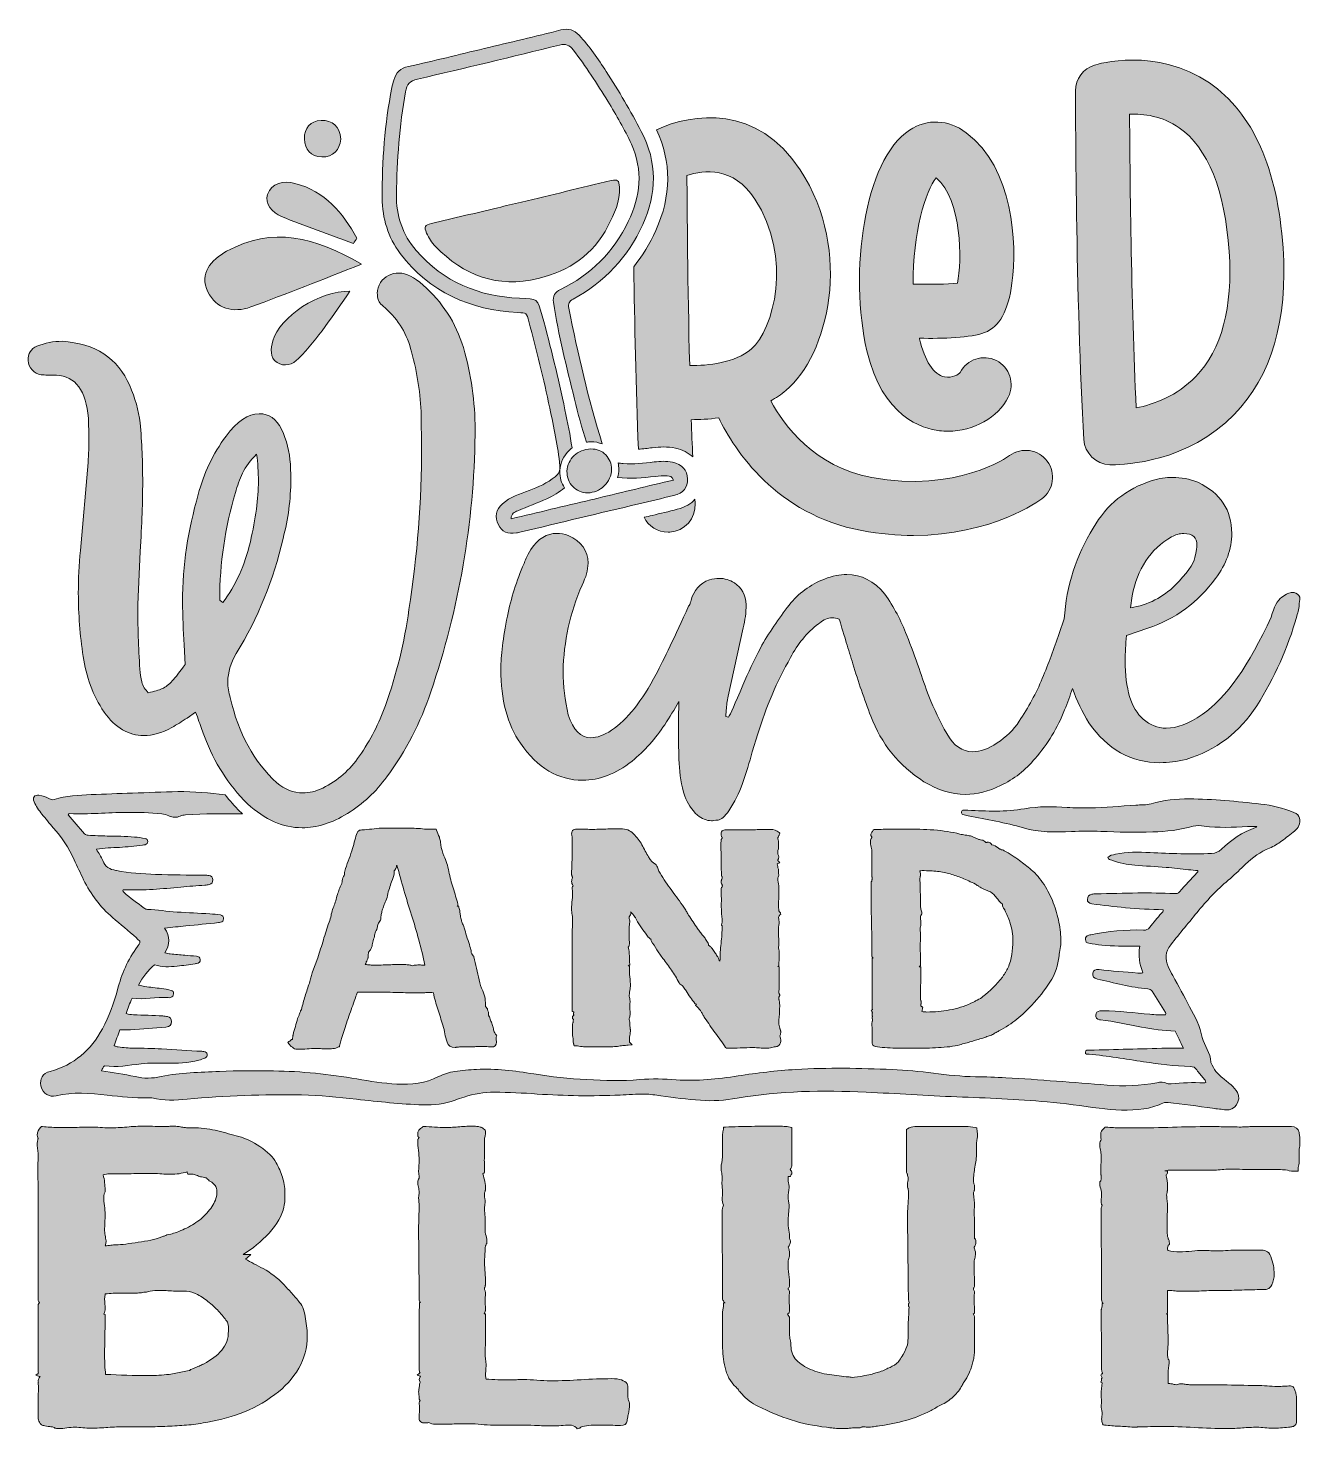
# Model space of a CAD drawing. Header units: inches. Extents: x 93 to 988, y -1032 to -47.
import ezdxf

# ---------------------------------------------------------------- set-up
doc = ezdxf.new("R2010")
doc.units = ezdxf.units.IN
doc.header["$MEASUREMENT"] = 0
doc.layers.add('Layer 1', color=7, linetype='Continuous')

# ---------------------------------------------------------------- blocks, each defined once
blk = doc.blocks.new('block 3')
at = {"layer": 'Layer 1', "true_color": 0x2b568d}
h = blk.add_hatch(color=167, dxfattribs=at)
h.dxf.hatch_style = 2
edge = h.paths.add_edge_path()
edge.add_spline(control_points=[(102.04, -1029.4), (100.69, -1028.19), (100.02, -1027.08), (100.02, -1026.07), (99.8, -1025.67), (99.68, -1025.07), (99.68, -1024.26), (99.68, -1024.26), (99.68, -1022.44), (99.68, -1022.44), (99.68, -1022.44), (99.68, -1013.97), (99.68, -1013.97), (99.68, -1013.97), (99.68, -1009.43), (99.68, -1009.43), (99.68, -1008.42), (99.74, -1007.41), (99.85, -1006.4), (99.96, -1005.39), (100.02, -1004.39), (100.02, -1003.37), (100.02, -1002.97), (99.96, -1002.47), (99.85, -1001.86), (99.74, -1001.26), (99.68, -1000.75), (99.68, -1000.35), (99.68, -1000.35), (99.68, -999.44), (99.68, -999.44), (99.68, -999.44), (100.02, -999.44), (100.02, -999.44), (99.8, -999.24), (99.68, -998.83), (99.68, -998.23), (99.68, -997.83), (99.91, -997.22), (100.36, -996.41), (100.58, -996.21), (100.69, -996.01), (100.69, -995.81), (100.69, -995.81), (101.03, -995.81), (101.03, -995.81), (100.81, -995.61), (100.64, -995.51), (100.53, -995.51), (100.41, -995.51), (100.24, -995.4), (100.02, -995.2), (100.02, -995.2), (98, -994.6), (98, -994.6), (98, -994.6), (99.68, -993.38), (99.68, -993.38), (99.68, -993.19), (99.8, -992.98), (100.02, -992.78), (100.02, -992.78), (99.68, -992.78), (99.68, -992.78), (99.68, -992.78), (99.68, -944.96), (99.68, -944.96), (99.68, -944.96), (100.69, -943.45), (100.69, -943.45), (100.24, -943.05), (100.02, -942.74), (100.02, -942.54), (99.8, -942.14), (99.68, -941.73), (99.68, -941.33), (99.68, -941.33), (99.68, -928.92), (99.68, -928.92), (99.68, -928.92), (99.68, -911.06), (99.68, -911.06), (99.68, -911.06), (99.68, -884.43), (99.68, -884.43), (99.68, -884.43), (99.68, -870.81), (99.68, -870.81), (99.68, -870.81), (99.68, -866.57), (99.68, -866.57), (99.68, -866.57), (99.68, -866.27), (99.68, -866.27), (99.68, -866.27), (99.68, -865.66), (99.68, -865.66), (99.68, -865.66), (99.68, -865.06), (99.68, -865.06), (99.68, -865.06), (99.68, -864.15), (99.68, -864.15), (99.68, -861.73), (99.63, -859.26), (99.52, -856.74), (99.4, -854.22), (99.35, -851.85), (99.35, -849.62), (99.35, -848.01), (99.4, -846.45), (99.52, -844.93), (99.63, -843.42), (99.68, -841.86), (99.68, -840.24), (99.68, -838.83), (99.57, -837.52), (99.35, -836.31), (99.12, -835.1), (99.01, -833.79), (99.01, -832.37), (99.01, -831.57), (99.07, -830.86), (99.18, -830.25), (99.29, -829.65), (99.46, -828.94), (99.68, -828.14), (99.46, -827.94), (99.35, -827.63), (99.35, -827.23), (99.12, -827.03), (99.01, -826.52), (99.01, -825.71), (99.01, -823.5), (99.8, -821.68), (101.37, -820.27), (101.37, -820.27), (102.04, -819.66), (102.04, -819.66), (102.04, -819.66), (102.71, -819.66), (102.71, -819.66), (106.3, -820.07), (109.83, -820.27), (113.3, -820.27), (116.78, -820.27), (120.31, -820.27), (123.9, -820.27), (126.14, -820.27), (128.27, -820.22), (130.29, -820.11), (132.31, -820.02), (134.43, -819.96), (136.68, -819.96), (138.91, -819.96), (141.1, -820.07), (143.23, -820.27), (145.36, -820.47), (147.55, -820.57), (149.79, -820.57), (153.83, -820.57), (157.92, -820.37), (162.07, -819.96), (166.21, -819.56), (170.41, -819.36), (174.68, -819.36), (177.14, -819.36), (179.6, -819.41), (182.07, -819.51), (184.54, -819.61), (187, -819.66), (189.47, -819.66), (190.15, -819.66), (190.87, -819.61), (191.66, -819.51), (192.44, -819.41), (193.28, -819.36), (194.18, -819.36), (195.3, -819.36), (196.37, -819.41), (197.38, -819.51), (198.39, -819.61), (199.45, -819.76), (200.57, -819.96), (201.69, -820.17), (202.64, -820.32), (203.43, -820.42), (204.21, -820.52), (205.16, -820.57), (206.29, -820.57), (206.29, -820.57), (210.66, -820.57), (210.66, -820.57), (213.12, -820.57), (215.7, -820.77), (218.39, -821.17), (221.08, -821.58), (223.66, -822.08), (226.13, -822.69), (228.59, -823.29), (231.06, -823.95), (233.53, -824.66), (235.99, -825.36), (238.45, -826.02), (240.92, -826.62), (245.41, -827.83), (250.34, -830.21), (255.72, -833.73), (261.1, -837.27), (264.91, -841.05), (267.15, -845.08), (268.95, -848.52), (270.4, -851.89), (271.53, -855.22), (272.64, -858.55), (273.21, -862.24), (273.21, -866.27), (273.21, -867.89), (273.21, -869.55), (273.21, -871.26), (273.21, -872.98), (272.98, -874.64), (272.54, -876.26), (271.19, -882.31), (267.71, -888.42), (262.11, -894.57), (256.5, -900.73), (250.45, -905.72), (243.95, -909.55), (243.95, -909.55), (245.3, -909.55), (245.3, -909.55), (245.3, -909.55), (249.33, -909.55), (249.33, -909.55), (249.33, -909.55), (246.64, -911.97), (246.64, -911.97), (246.64, -911.97), (245.63, -912.88), (245.63, -912.88), (249.22, -915.1), (253.37, -917.32), (258.07, -919.54), (263.23, -922.56), (267.94, -926.2), (272.2, -930.43), (274.22, -932.66), (276.18, -934.82), (278.08, -936.94), (279.99, -939.06), (281.83, -941.23), (283.63, -943.45), (284.75, -944.66), (285.65, -946.32), (286.32, -948.44), (287, -950.56), (287.5, -952.73), (287.84, -954.95), (288.17, -957.17), (288.45, -959.39), (288.68, -961.61), (288.9, -963.83), (289.01, -965.65), (289.01, -967.05), (289.01, -975.13), (287, -982.69), (282.96, -989.75), (278.92, -996.82), (273.32, -1002.97), (266.15, -1008.22), (258.29, -1014.07), (250.17, -1018.51), (241.77, -1021.53), (233.36, -1024.56), (224.67, -1026.78), (215.7, -1028.19), (211.22, -1029), (206.79, -1029.55), (202.42, -1029.86), (198.05, -1030.16), (193.51, -1030.41), (188.8, -1030.61), (184.31, -1030.82), (179.72, -1030.91), (175.01, -1030.91), (170.31, -1030.91), (165.48, -1030.91), (160.55, -1030.91), (156.74, -1030.91), (152.82, -1031.07), (148.78, -1031.37), (144.75, -1031.67), (140.71, -1031.82), (136.68, -1031.82), (134.88, -1031.82), (133.03, -1031.72), (131.13, -1031.52), (129.22, -1031.32), (127.37, -1031.22), (125.58, -1031.22), (123.78, -1031.22), (121.88, -1031.37), (119.86, -1031.67), (117.84, -1031.97), (115.94, -1032.12), (114.14, -1032.12), (113.02, -1032.12), (112.13, -1032.02), (111.46, -1031.82), (111.23, -1031.62), (110.67, -1031.32), (109.77, -1030.91), (109.77, -1030.91), (109.1, -1030.91), (109.1, -1030.91), (108.65, -1030.91), (108.26, -1030.87), (107.92, -1030.76), (107.59, -1030.66), (107.19, -1030.61), (106.75, -1030.61), (104.95, -1030.21), (103.72, -1030.01), (103.05, -1030.01), (103.05, -1030.01), (102.38, -1029.7), (102.38, -1029.7), (102.38, -1029.7), (102.04, -1029.4), (102.04, -1029.4)], knot_values=[0, 0, 0, 0, 1, 1, 1, 2, 2, 2, 3, 3, 3, 4, 4, 4, 5, 5, 5, 6, 6, 6, 7, 7, 7, 8, 8, 8, 9, 9, 9, 10, 10, 10, 11, 11, 11, 12, 12, 12, 13, 13, 13, 14, 14, 14, 15, 15, 15, 16, 16, 16, 17, 17, 17, 18, 18, 18, 19, 19, 19, 20, 20, 20, 21, 21, 21, 22, 22, 22, 23, 23, 23, 24, 24, 24, 25, 25, 25, 26, 26, 26, 27, 27, 27, 28, 28, 28, 29, 29, 29, 30, 30, 30, 31, 31, 31, 32, 32, 32, 33, 33, 33, 34, 34, 34, 35, 35, 35, 36, 36, 36, 37, 37, 37, 38, 38, 38, 39, 39, 39, 40, 40, 40, 41, 41, 41, 42, 42, 42, 43, 43, 43, 44, 44, 44, 45, 45, 45, 46, 46, 46, 47, 47, 47, 48, 48, 48, 49, 49, 49, 50, 50, 50, 51, 51, 51, 52, 52, 52, 53, 53, 53, 54, 54, 54, 55, 55, 55, 56, 56, 56, 57, 57, 57, 58, 58, 58, 59, 59, 59, 60, 60, 60, 61, 61, 61, 62, 62, 62, 63, 63, 63, 64, 64, 64, 65, 65, 65, 66, 66, 66, 67, 67, 67, 68, 68, 68, 69, 69, 69, 70, 70, 70, 71, 71, 71, 72, 72, 72, 73, 73, 73, 74, 74, 74, 75, 75, 75, 76, 76, 76, 77, 77, 77, 78, 78, 78, 79, 79, 79, 80, 80, 80, 81, 81, 81, 82, 82, 82, 83, 83, 83, 84, 84, 84, 85, 85, 85, 86, 86, 86, 87, 87, 87, 88, 88, 88, 89, 89, 89, 90, 90, 90, 91, 91, 91, 92, 92, 92, 93, 93, 93, 94, 94, 94, 95, 95, 95, 96, 96, 96, 97, 97, 97, 98, 98, 98, 99, 99, 99, 100, 100, 100, 101, 101, 101, 102, 102, 102, 103, 103, 103, 104, 104, 104, 105, 105, 105, 106, 106, 106, 107, 107, 107, 108, 108, 108, 109, 109, 109, 110, 110, 110, 110], degree=3, periodic=1)
edge = h.paths.add_edge_path()
edge.add_spline(control_points=[(204.61, -852.05), (204.61, -852.05), (204.61, -851.44), (204.61, -851.44), (202.59, -852.05), (200.68, -852.5), (198.89, -852.8), (197.09, -853.1), (194.96, -853.26), (192.5, -853.26), (190.48, -853.26), (188.52, -853.16), (186.61, -852.95), (184.71, -852.75), (182.75, -852.65), (180.73, -852.65), (175.57, -852.65), (170.36, -852.7), (165.09, -852.8), (159.82, -852.91), (154.61, -852.95), (149.46, -852.95), (148.56, -852.95), (147.21, -853.16), (145.42, -853.56), (145.87, -855.37), (146.2, -857.19), (146.43, -859.01), (146.65, -860.82), (146.77, -862.54), (146.77, -864.15), (146.77, -864.15), (146.77, -865.66), (146.77, -865.66), (146.77, -865.66), (146.09, -866.87), (146.09, -866.87), (146.09, -867.28), (146.04, -867.63), (145.92, -867.94), (145.81, -868.24), (145.76, -868.59), (145.76, -868.99), (145.76, -871.22), (145.92, -873.34), (146.26, -875.35), (146.6, -877.37), (146.77, -879.49), (146.77, -881.71), (146.77, -883.52), (146.71, -885.34), (146.6, -887.15), (146.48, -888.97), (146.43, -890.89), (146.43, -892.9), (146.43, -894.32), (146.6, -895.73), (146.93, -897.14), (147.27, -898.56), (147.44, -899.77), (147.44, -900.77), (147.44, -901.18), (147.38, -901.58), (147.27, -901.98), (147.15, -902.39), (147.1, -902.79), (147.1, -903.19), (147.1, -903.4), (146.99, -903.5), (146.77, -903.5), (148.11, -903.5), (149.46, -903.4), (150.8, -903.19), (152.15, -903), (153.38, -902.89), (154.5, -902.89), (156.29, -902.89), (158.59, -902.69), (161.39, -902.29), (164.19, -901.88), (167.11, -901.48), (170.14, -901.08), (173.16, -900.67), (176.07, -900.17), (178.88, -899.56), (181.68, -898.96), (183.87, -898.35), (185.44, -897.75), (186.33, -897.34), (187.12, -897.04), (187.79, -896.84), (188.46, -896.64), (189.25, -896.34), (190.15, -895.93), (192.39, -895.53), (193.95, -895.13), (194.85, -894.72), (198.22, -893.71), (201.75, -892.25), (205.45, -890.33), (209.14, -888.42), (212.45, -886.15), (215.37, -883.52), (218.28, -880.9), (220.69, -878.03), (222.6, -874.9), (224.5, -871.77), (225.46, -868.59), (225.46, -865.36), (225.46, -863.75), (225.17, -862.54), (224.62, -861.73), (224.05, -860.93), (223.44, -860.22), (222.76, -859.61), (222.31, -859.21), (221.42, -858.6), (220.07, -857.8), (219.18, -856.99), (218.5, -856.28), (218.06, -855.68), (217.16, -855.68), (216.04, -855.48), (214.69, -855.07), (214.24, -855.07), (213.74, -854.97), (213.18, -854.77), (212.62, -854.57), (212.11, -854.37), (211.67, -854.16), (210.54, -853.76), (209.59, -853.46), (208.81, -853.26), (208.02, -853.06), (207.18, -853.06), (206.29, -853.26), (206.29, -853.26), (204.94, -853.26), (204.94, -853.26), (204.94, -853.26), (204.61, -852.05), (204.61, -852.05)], knot_values=[0, 0, 0, 0, 1, 1, 1, 2, 2, 2, 3, 3, 3, 4, 4, 4, 5, 5, 5, 6, 6, 6, 7, 7, 7, 8, 8, 8, 9, 9, 9, 10, 10, 10, 11, 11, 11, 12, 12, 12, 13, 13, 13, 14, 14, 14, 15, 15, 15, 16, 16, 16, 17, 17, 17, 18, 18, 18, 19, 19, 19, 20, 20, 20, 21, 21, 21, 22, 22, 22, 23, 23, 23, 24, 24, 24, 25, 25, 25, 26, 26, 26, 27, 27, 27, 28, 28, 28, 29, 29, 29, 30, 30, 30, 31, 31, 31, 32, 32, 32, 33, 33, 33, 34, 34, 34, 35, 35, 35, 36, 36, 36, 37, 37, 37, 38, 38, 38, 39, 39, 39, 40, 40, 40, 41, 41, 41, 42, 42, 42, 43, 43, 43, 44, 44, 44, 45, 45, 45, 46, 46, 46, 47, 47, 47, 47], degree=3, periodic=1)
edge = h.paths.add_edge_path()
edge.add_spline(control_points=[(146.77, -953.13), (146.77, -957.78), (146.71, -962.47), (146.6, -967.21), (146.48, -971.95), (146.43, -976.64), (146.43, -981.28), (146.43, -983.5), (146.48, -985.62), (146.6, -987.64), (146.71, -989.66), (146.87, -991.77), (147.1, -993.99), (156.96, -994.6), (167.05, -994.9), (177.37, -994.9), (182.3, -994.9), (187.12, -994.6), (191.83, -993.99), (191.83, -993.99), (205.95, -991.27), (205.95, -991.27), (205.95, -991.27), (206.29, -991.27), (206.29, -991.27), (206.29, -991.27), (206.96, -990.66), (206.96, -990.66), (208.08, -990.26), (209.2, -989.75), (210.32, -989.15), (211.44, -988.75), (212.56, -988.29), (213.69, -987.79), (214.8, -987.28), (215.59, -986.93), (216.04, -986.73), (221.42, -983.9), (225.68, -980.67), (228.82, -977.04), (231.95, -973.41), (233.53, -968.87), (233.53, -963.42), (233.53, -963.42), (233.53, -960.09), (233.53, -960.09), (233.3, -959.69), (233.19, -959.09), (233.19, -958.28), (233.19, -958.28), (233.19, -957.97), (233.19, -957.97), (233.19, -957.97), (232.85, -957.37), (232.85, -957.37), (231.51, -955.35), (229.71, -953.09), (227.47, -950.56), (225.23, -948.04), (222.76, -945.67), (220.07, -943.45), (217.38, -941.23), (214.64, -939.36), (211.84, -937.85), (209.03, -936.33), (206.4, -935.58), (203.93, -935.58), (200.35, -935.58), (196.87, -935.48), (193.51, -935.28), (190.15, -935.08), (186.67, -934.97), (183.08, -934.97), (181.29, -934.97), (179.16, -935.28), (176.69, -935.88), (176.24, -936.08), (175.68, -936.18), (175.01, -936.18), (174.34, -936.18), (173.78, -936.29), (173.33, -936.49), (172.66, -936.49), (172.04, -936.54), (171.48, -936.64), (170.92, -936.74), (170.31, -936.79), (169.63, -936.79), (165.82, -936.79), (162.01, -936.79), (158.2, -936.79), (154.38, -936.79), (150.57, -936.99), (146.77, -937.39), (146.77, -938), (146.71, -938.56), (146.6, -939.06), (146.48, -939.56), (146.43, -940.12), (146.43, -940.72), (146.43, -941.73), (146.48, -942.84), (146.6, -944.05), (146.71, -945.26), (146.77, -946.37), (146.77, -947.38), (146.77, -949.2), (146.54, -950.41), (146.09, -951.01), (146.09, -951.01), (145.76, -951.62), (145.76, -951.62), (145.76, -951.62), (146.77, -951.92), (146.77, -951.92), (146.77, -951.92), (146.77, -953.13), (146.77, -953.13)], knot_values=[0, 0, 0, 0, 1, 1, 1, 2, 2, 2, 3, 3, 3, 4, 4, 4, 5, 5, 5, 6, 6, 6, 7, 7, 7, 8, 8, 8, 9, 9, 9, 10, 10, 10, 11, 11, 11, 12, 12, 12, 13, 13, 13, 14, 14, 14, 15, 15, 15, 16, 16, 16, 17, 17, 17, 18, 18, 18, 19, 19, 19, 20, 20, 20, 21, 21, 21, 22, 22, 22, 23, 23, 23, 24, 24, 24, 25, 25, 25, 26, 26, 26, 27, 27, 27, 28, 28, 28, 29, 29, 29, 30, 30, 30, 31, 31, 31, 32, 32, 32, 33, 33, 33, 34, 34, 34, 35, 35, 35, 36, 36, 36, 37, 37, 37, 38, 38, 38, 39, 39, 39, 39], degree=3, periodic=1)
h = blk.add_hatch(color=167, dxfattribs=at)
h.dxf.hatch_style = 2
edge = h.paths.add_edge_path()
edge.add_spline(control_points=[(366.36, -994.6), (366.36, -994.6), (368.04, -993.08), (368.04, -993.08), (368.26, -993.08), (368.37, -992.98), (368.37, -992.78), (367.92, -992.38), (367.7, -991.47), (367.7, -990.06), (367.7, -990.06), (367.7, -950.11), (367.7, -950.11), (367.7, -949.1), (367.76, -948.24), (367.87, -947.53), (367.98, -946.83), (368.04, -945.97), (368.04, -944.96), (368.04, -944.96), (368.04, -943.45), (368.04, -943.45), (368.04, -943.45), (368.71, -943.45), (368.71, -943.45), (368.04, -942.84), (367.7, -942.04), (367.7, -941.03), (367.7, -932.55), (367.64, -924.28), (367.54, -916.21), (367.42, -908.14), (367.37, -899.97), (367.37, -891.69), (367.37, -888.87), (367.42, -886.09), (367.54, -883.37), (367.64, -880.65), (367.7, -877.88), (367.7, -875.05), (367.7, -874.24), (367.64, -873.38), (367.54, -872.47), (367.42, -871.57), (367.37, -870.61), (367.37, -869.6), (367.37, -868.99), (367.42, -868.39), (367.54, -867.78), (367.64, -867.18), (367.7, -866.57), (367.7, -865.97), (367.7, -864.76), (367.54, -863.55), (367.2, -862.34), (366.86, -861.13), (366.69, -859.91), (366.69, -858.7), (366.69, -858.3), (366.8, -857.85), (367.03, -857.34), (367.25, -856.84), (367.48, -856.39), (367.7, -855.98), (367.7, -855.98), (367.7, -855.37), (367.7, -855.37), (367.7, -854.77), (367.64, -854.12), (367.54, -853.41), (367.42, -852.7), (367.37, -852.05), (367.37, -851.44), (367.37, -850.23), (367.42, -848.97), (367.54, -847.66), (367.64, -846.35), (367.7, -844.89), (367.7, -843.27), (367.7, -841.05), (367.54, -838.78), (367.2, -836.46), (366.86, -834.14), (366.69, -831.87), (366.69, -829.65), (366.69, -829.65), (366.69, -828.44), (366.69, -828.44), (367.14, -828.44), (367.37, -828.24), (367.37, -827.83), (367.37, -827.83), (367.7, -827.53), (367.7, -827.53), (367.7, -827.53), (367.7, -827.23), (367.7, -827.23), (367.7, -827.23), (367.37, -827.23), (367.37, -827.23), (367.37, -826.83), (367.14, -826.62), (366.69, -826.62), (366.69, -826.62), (366.69, -825.41), (366.69, -825.41), (366.69, -822.99), (367.81, -821.17), (370.06, -819.96), (370.06, -819.96), (370.39, -819.66), (370.39, -819.66), (370.39, -819.66), (370.73, -819.66), (370.73, -819.66), (373.42, -819.66), (376.05, -819.76), (378.63, -819.96), (381.21, -820.17), (383.73, -820.27), (386.2, -820.27), (389.56, -820.27), (392.92, -820.11), (396.29, -819.81), (399.65, -819.51), (403.01, -819.36), (406.37, -819.36), (407.5, -819.36), (408.95, -819.56), (410.75, -819.96), (411.42, -820.17), (412.2, -820.57), (413.1, -821.17), (413.99, -821.78), (414.45, -822.59), (414.45, -823.6), (414.45, -824.81), (414.33, -825.71), (414.11, -826.32), (413.88, -826.73), (413.77, -827.23), (413.77, -827.83), (413.77, -827.83), (413.77, -830.56), (413.77, -830.56), (413.77, -830.56), (413.77, -841.15), (413.77, -841.15), (413.77, -842.16), (413.66, -842.97), (413.44, -843.57), (413.66, -843.98), (413.77, -844.58), (413.77, -845.39), (413.77, -846.2), (413.77, -847.1), (413.77, -848.11), (413.77, -849.12), (413.77, -850.33), (413.77, -851.74), (413.77, -851.74), (413.44, -852.35), (413.44, -852.35), (413.44, -852.35), (412.76, -852.35), (412.76, -852.35), (412.76, -852.35), (412.76, -852.65), (412.76, -852.65), (412.54, -852.65), (412.43, -852.75), (412.43, -852.95), (413.77, -856.58), (414.45, -860.22), (414.45, -863.85), (414.45, -864.26), (414.39, -864.51), (414.28, -864.61), (414.16, -864.71), (414.11, -864.86), (414.11, -865.06), (414.11, -865.66), (413.99, -866.07), (413.77, -866.27), (413.77, -866.27), (413.77, -867.48), (413.77, -867.48), (413.77, -867.48), (413.77, -869.6), (413.77, -869.6), (413.99, -870.2), (414.11, -871.01), (414.11, -872.02), (414.11, -873.03), (414.05, -873.94), (413.94, -874.74), (413.83, -875.55), (413.77, -876.46), (413.77, -877.47), (413.77, -878.68), (413.83, -879.89), (413.94, -881.1), (414.05, -882.31), (414.11, -883.52), (414.11, -884.73), (414.11, -884.73), (414.11, -891.39), (414.11, -891.39), (414.11, -893.21), (414.33, -894.92), (414.78, -896.54), (415.23, -898.15), (415.46, -899.77), (415.46, -901.38), (415.46, -901.78), (415.34, -902.04), (415.12, -902.13), (414.89, -902.24), (414.78, -902.39), (414.78, -902.59), (414.78, -903), (414.72, -903.25), (414.61, -903.35), (414.5, -903.45), (414.45, -903.6), (414.45, -903.8), (414.45, -904), (414.39, -904.21), (414.28, -904.41), (414.16, -904.61), (414.11, -904.91), (414.11, -905.31), (414.11, -906.93), (414.05, -908.59), (413.94, -910.31), (413.83, -912.02), (413.77, -913.69), (413.77, -915.3), (413.77, -917.72), (413.88, -920.1), (414.11, -922.41), (414.33, -924.74), (414.45, -927.1), (414.45, -929.52), (414.45, -929.52), (414.45, -930.74), (414.45, -930.74), (414.45, -931.14), (414.39, -931.39), (414.28, -931.49), (414.16, -931.6), (414.11, -931.75), (414.11, -931.95), (414.11, -932.35), (414.05, -932.66), (413.94, -932.85), (413.83, -933.06), (413.77, -933.36), (413.77, -933.76), (413.77, -933.76), (413.77, -934.37), (413.77, -934.37), (413.99, -934.57), (414.11, -934.87), (414.11, -935.28), (414.11, -935.68), (414.22, -935.99), (414.45, -936.18), (414.45, -936.18), (414.45, -937.39), (414.45, -937.39), (414.45, -938.2), (414.39, -938.96), (414.28, -939.66), (414.16, -940.37), (414.11, -941.13), (414.11, -941.93), (414.11, -942.95), (414.16, -944.01), (414.28, -945.11), (414.39, -946.22), (414.45, -947.28), (414.45, -948.29), (414.45, -948.29), (414.45, -948.89), (414.45, -948.89), (414.45, -949.1), (414.33, -949.3), (414.11, -949.5), (414.11, -949.5), (414.11, -949.8), (414.11, -949.8), (414.11, -950.01), (413.88, -950.51), (413.44, -951.32), (413.44, -951.32), (414.45, -951.32), (414.45, -951.32), (414.45, -951.32), (414.45, -970.69), (414.45, -970.69), (414.45, -972.1), (414.39, -973.51), (414.28, -974.92), (414.16, -976.34), (414.11, -977.85), (414.11, -979.46), (414.11, -980.88), (414.22, -982.24), (414.45, -983.55), (414.67, -984.86), (414.78, -986.23), (414.78, -987.64), (414.78, -988.85), (414.72, -990.06), (414.61, -991.27), (414.5, -992.48), (414.45, -993.59), (414.45, -994.6), (414.45, -995), (414.5, -995.46), (414.61, -995.96), (414.72, -996.47), (414.78, -996.92), (414.78, -997.32), (417.47, -997.52), (420.21, -997.68), (423.02, -997.77), (425.82, -997.88), (428.57, -997.93), (431.26, -997.93), (433.05, -997.93), (434.67, -997.88), (436.14, -997.77), (437.59, -997.68), (439.22, -997.62), (441.01, -997.62), (444.15, -997.62), (447.34, -997.77), (450.6, -998.08), (453.84, -998.38), (457.04, -998.53), (460.18, -998.53), (467.35, -998.53), (474.53, -998.28), (481.7, -997.77), (488.88, -997.27), (496.05, -997.02), (503.23, -997.02), (508.83, -997.02), (512.42, -998.23), (513.99, -1000.65), (514.43, -1001.46), (514.66, -1002.77), (514.66, -1004.58), (514.66, -1004.58), (514.66, -1010.03), (514.66, -1010.03), (514.66, -1011.24), (514.88, -1012.15), (515.33, -1012.75), (515.33, -1013.16), (515.38, -1013.46), (515.5, -1013.66), (515.61, -1013.87), (515.67, -1014.17), (515.67, -1014.57), (515.67, -1014.57), (515.67, -1016.39), (515.67, -1016.39), (515.67, -1016.59), (515.61, -1017.2), (515.5, -1018.2), (515.38, -1019.22), (515.22, -1020.32), (514.99, -1021.53), (514.77, -1022.74), (514.54, -1023.86), (514.32, -1024.86), (514.1, -1025.87), (513.99, -1026.48), (513.99, -1026.68), (513.76, -1028.9), (512.19, -1030.01), (509.28, -1030.01), (508.15, -1030.01), (506.36, -1029.96), (503.9, -1029.86), (501.43, -1029.76), (498.85, -1029.7), (496.16, -1029.7), (493.69, -1029.7), (491.23, -1029.76), (488.76, -1029.86), (486.29, -1029.96), (484.28, -1030.21), (482.71, -1030.61), (482.71, -1030.61), (482.04, -1030.91), (482.04, -1030.91), (481.59, -1031.12), (481.25, -1031.32), (481.03, -1031.52), (480.8, -1031.72), (480.58, -1031.82), (480.36, -1031.82), (480.36, -1031.82), (479.01, -1032.43), (479.01, -1032.43), (479.01, -1032.43), (478.34, -1031.52), (478.34, -1031.52), (477, -1030.31), (475.42, -1029.7), (473.63, -1029.7), (471.61, -1029.7), (469.6, -1029.81), (467.58, -1030.01), (465.56, -1030.21), (463.54, -1030.31), (461.53, -1030.31), (457.94, -1030.31), (454.52, -1030.21), (451.27, -1030.01), (448.02, -1029.81), (444.71, -1029.7), (441.35, -1029.7), (441.35, -1029.7), (420.16, -1029.7), (420.16, -1029.7), (417.02, -1029.7), (414.05, -1029.55), (411.25, -1029.25), (408.45, -1028.95), (405.7, -1028.8), (403.01, -1028.8), (398.98, -1028.8), (394.94, -1028.85), (390.91, -1028.95), (386.87, -1029.05), (382.83, -1029.1), (378.8, -1029.1), (377.46, -1029.1), (375.99, -1028.7), (374.43, -1027.89), (374.43, -1027.89), (373.76, -1028.19), (373.76, -1028.19), (373.76, -1028.19), (371.74, -1028.19), (371.74, -1028.19), (370.61, -1028.19), (369.66, -1027.94), (368.88, -1027.43), (368.09, -1026.93), (367.7, -1026.07), (367.7, -1024.86), (367.7, -1023.45), (367.76, -1022.09), (367.87, -1020.78), (367.98, -1019.47), (368.04, -1018.2), (368.04, -1016.99), (368.04, -1016.59), (367.98, -1016.19), (367.87, -1015.78), (367.76, -1015.38), (367.7, -1014.98), (367.7, -1014.57), (367.7, -1013.97), (367.76, -1013.56), (367.87, -1013.36), (367.98, -1013.16), (368.15, -1012.86), (368.37, -1012.45), (368.37, -1012.25), (368.26, -1012.15), (368.04, -1012.15), (368.04, -1011.75), (367.92, -1011.54), (367.7, -1011.54), (367.7, -1011.54), (367.7, -1010.33), (367.7, -1010.33), (367.7, -1009.73), (367.64, -1009.08), (367.54, -1008.37), (367.42, -1007.66), (367.37, -1007), (367.37, -1006.4), (367.37, -1005.39), (367.48, -1004.48), (367.7, -1003.68), (367.92, -1002.87), (368.04, -1001.96), (368.04, -1000.95), (368.04, -1000.35), (368.15, -999.94), (368.37, -999.74), (368.37, -999.74), (368.37, -999.44), (368.37, -999.44), (367.92, -998.64), (367.7, -998.03), (367.7, -997.62), (367.7, -997.22), (367.92, -996.62), (368.37, -995.81), (368.37, -995.81), (368.71, -995.51), (368.71, -995.51), (368.71, -995.51), (368.37, -995.2), (368.37, -995.2), (368.37, -995.2), (366.36, -994.6), (366.36, -994.6)], knot_values=[0, 0, 0, 0, 1, 1, 1, 2, 2, 2, 3, 3, 3, 4, 4, 4, 5, 5, 5, 6, 6, 6, 7, 7, 7, 8, 8, 8, 9, 9, 9, 10, 10, 10, 11, 11, 11, 12, 12, 12, 13, 13, 13, 14, 14, 14, 15, 15, 15, 16, 16, 16, 17, 17, 17, 18, 18, 18, 19, 19, 19, 20, 20, 20, 21, 21, 21, 22, 22, 22, 23, 23, 23, 24, 24, 24, 25, 25, 25, 26, 26, 26, 27, 27, 27, 28, 28, 28, 29, 29, 29, 30, 30, 30, 31, 31, 31, 32, 32, 32, 33, 33, 33, 34, 34, 34, 35, 35, 35, 36, 36, 36, 37, 37, 37, 38, 38, 38, 39, 39, 39, 40, 40, 40, 41, 41, 41, 42, 42, 42, 43, 43, 43, 44, 44, 44, 45, 45, 45, 46, 46, 46, 47, 47, 47, 48, 48, 48, 49, 49, 49, 50, 50, 50, 51, 51, 51, 52, 52, 52, 53, 53, 53, 54, 54, 54, 55, 55, 55, 56, 56, 56, 57, 57, 57, 58, 58, 58, 59, 59, 59, 60, 60, 60, 61, 61, 61, 62, 62, 62, 63, 63, 63, 64, 64, 64, 65, 65, 65, 66, 66, 66, 67, 67, 67, 68, 68, 68, 69, 69, 69, 70, 70, 70, 71, 71, 71, 72, 72, 72, 73, 73, 73, 74, 74, 74, 75, 75, 75, 76, 76, 76, 77, 77, 77, 78, 78, 78, 79, 79, 79, 80, 80, 80, 81, 81, 81, 82, 82, 82, 83, 83, 83, 84, 84, 84, 85, 85, 85, 86, 86, 86, 87, 87, 87, 88, 88, 88, 89, 89, 89, 90, 90, 90, 91, 91, 91, 92, 92, 92, 93, 93, 93, 94, 94, 94, 95, 95, 95, 96, 96, 96, 97, 97, 97, 98, 98, 98, 99, 99, 99, 100, 100, 100, 101, 101, 101, 102, 102, 102, 103, 103, 103, 104, 104, 104, 105, 105, 105, 106, 106, 106, 107, 107, 107, 108, 108, 108, 109, 109, 109, 110, 110, 110, 111, 111, 111, 112, 112, 112, 113, 113, 113, 114, 114, 114, 115, 115, 115, 116, 116, 116, 117, 117, 117, 118, 118, 118, 119, 119, 119, 120, 120, 120, 121, 121, 121, 122, 122, 122, 123, 123, 123, 124, 124, 124, 125, 125, 125, 126, 126, 126, 127, 127, 127, 128, 128, 128, 129, 129, 129, 130, 130, 130, 131, 131, 131, 132, 132, 132, 133, 133, 133, 134, 134, 134, 135, 135, 135, 136, 136, 136, 137, 137, 137, 138, 138, 138, 139, 139, 139, 140, 140, 140, 141, 141, 141, 142, 142, 142, 143, 143, 143, 144, 144, 144, 145, 145, 145, 146, 146, 146, 147, 147, 147, 148, 148, 148, 149, 149, 149, 150, 150, 150, 151, 151, 151, 152, 152, 152, 153, 153, 153, 154, 154, 154, 155, 155, 155, 156, 156, 156, 157, 157, 157, 158, 158, 158, 159, 159, 159, 160, 160, 160, 161, 161, 161, 162, 162, 162, 163, 163, 163, 164, 164, 164, 165, 165, 165, 166, 166, 166, 167, 167, 167, 168, 168, 168, 169, 169, 169, 170, 170, 170, 171, 171, 171, 172, 172, 172, 172], degree=3, periodic=1)
h = blk.add_hatch(color=167, dxfattribs=at)
h.dxf.hatch_style = 2
edge = h.paths.add_edge_path()
edge.add_spline(control_points=[(628.32, -965.84), (628.32, -966.45), (628.37, -967.05), (628.49, -967.66), (628.6, -968.26), (628.66, -968.98), (628.66, -969.78), (628.88, -970.19), (628.99, -970.44), (628.99, -970.54), (628.99, -970.64), (629.1, -970.89), (629.33, -971.29), (629.33, -971.29), (629.33, -973.71), (629.33, -973.71), (629.33, -977.95), (630.62, -981.38), (633.2, -984), (635.77, -986.63), (639.08, -988.8), (643.12, -990.51), (647.15, -992.23), (651.52, -993.44), (656.23, -994.14), (660.94, -994.85), (665.42, -995.4), (669.68, -995.81), (670.13, -995.81), (670.58, -995.86), (671.03, -995.96), (671.47, -996.06), (671.92, -996.11), (672.37, -996.11), (674.39, -996.11), (677.36, -995.71), (681.29, -994.9), (685.2, -994.09), (688.06, -993.38), (689.86, -992.78), (691.21, -992.38), (692.55, -991.92), (693.9, -991.42), (695.24, -990.92), (696.47, -990.36), (697.59, -989.75), (699.61, -988.95), (701.63, -987.84), (703.65, -986.42), (704.99, -985.21), (706.5, -983.1), (708.19, -980.07), (709.87, -977.04), (710.93, -974.72), (711.38, -973.11), (711.6, -971.09), (711.72, -969.07), (711.72, -967.05), (711.72, -965.04), (711.72, -962.92), (711.72, -960.7), (711.72, -958.48), (711.83, -956.16), (712.06, -953.74), (712.28, -951.32), (712.39, -949), (712.39, -946.78), (712.39, -946.78), (712.39, -946.47), (712.39, -946.47), (712.39, -946.47), (712.06, -946.17), (712.06, -946.17), (712.06, -946.17), (712.06, -945.26), (712.06, -945.26), (712.06, -945.26), (712.06, -944.36), (712.06, -944.36), (712.28, -944.36), (712.39, -944.16), (712.39, -943.75), (712.39, -943.75), (712.39, -943.45), (712.39, -943.45), (712.16, -943.05), (712.06, -942.34), (712.06, -941.33), (712.06, -939.31), (712, -937.39), (711.89, -935.58), (711.77, -933.76), (711.72, -931.85), (711.72, -929.83), (711.72, -921.76), (711.66, -913.69), (711.55, -905.62), (711.43, -897.55), (711.38, -889.38), (711.38, -881.1), (711.38, -878.68), (711.49, -876.26), (711.72, -873.84), (711.94, -871.42), (712.06, -868.9), (712.06, -866.27), (712.06, -865.26), (711.94, -864.35), (711.72, -863.55), (711.72, -863.35), (711.66, -863.14), (711.55, -862.94), (711.43, -862.74), (711.38, -862.44), (711.38, -862.03), (711.38, -862.03), (711.38, -860.52), (711.38, -860.52), (711.38, -859.72), (711.43, -858.96), (711.55, -858.25), (711.66, -857.54), (711.72, -856.79), (711.72, -855.98), (711.72, -855.58), (711.66, -855.18), (711.55, -854.77), (711.43, -854.37), (711.38, -853.97), (711.38, -853.56), (711.38, -853.16), (711.27, -852.91), (711.05, -852.8), (710.82, -852.7), (710.71, -852.45), (710.71, -852.05), (710.71, -852.05), (710.71, -850.83), (710.71, -850.83), (710.71, -850.83), (710.71, -821.78), (710.71, -821.78), (710.71, -821.78), (711.38, -821.17), (711.38, -821.17), (712.95, -820.17), (714.63, -819.66), (716.43, -819.66), (716.43, -819.66), (746.02, -819.66), (746.02, -819.66), (748.48, -819.66), (750.67, -819.66), (752.58, -819.66), (754.48, -819.66), (756.66, -819.87), (759.13, -820.27), (759.13, -820.27), (760.14, -820.57), (760.14, -820.57), (760.14, -820.57), (760.14, -821.48), (760.14, -821.48), (760.36, -822.49), (760.48, -824), (760.48, -826.02), (760.48, -827.43), (760.36, -828.44), (760.14, -829.04), (759.92, -830.06), (759.81, -831.47), (759.81, -833.28), (759.81, -833.28), (759.81, -838.12), (759.81, -838.12), (759.81, -841.56), (759.47, -844.89), (758.8, -848.11), (758.12, -851.34), (757.79, -854.67), (757.79, -858.1), (757.79, -858.51), (757.84, -858.91), (757.96, -859.31), (758.07, -859.72), (758.12, -860.12), (758.12, -860.52), (758.34, -860.72), (758.46, -861.13), (758.46, -861.73), (758.46, -861.73), (758.46, -862.94), (758.46, -862.94), (758.46, -862.94), (758.46, -864.15), (758.46, -864.15), (758.46, -864.35), (758.4, -864.51), (758.29, -864.61), (758.18, -864.71), (758.12, -864.86), (758.12, -865.06), (758.12, -865.47), (758.01, -865.77), (757.79, -865.97), (757.79, -865.97), (757.79, -866.27), (757.79, -866.27), (757.79, -867.89), (757.9, -869.4), (758.12, -870.81), (758.34, -872.22), (758.46, -873.64), (758.46, -875.05), (758.46, -876.06), (758.4, -876.92), (758.29, -877.62), (758.18, -878.33), (758.12, -879.09), (758.12, -879.89), (758.12, -880.7), (758.18, -881.51), (758.29, -882.31), (758.4, -883.12), (758.46, -883.93), (758.46, -884.73), (758.46, -884.73), (758.46, -898.35), (758.46, -898.35), (758.68, -898.56), (758.91, -898.65), (759.13, -898.65), (759.13, -898.86), (759.19, -899.16), (759.3, -899.56), (759.41, -899.97), (759.47, -900.37), (759.47, -900.77), (759.47, -902.39), (759.02, -903.6), (758.12, -904.41), (758.34, -905.21), (758.57, -905.97), (758.8, -906.67), (759.02, -907.38), (759.13, -908.14), (759.13, -908.94), (759.13, -910.16), (758.97, -911.32), (758.63, -912.42), (758.29, -913.54), (758.12, -914.7), (758.12, -915.91), (758.12, -918.53), (758.18, -921.1), (758.29, -923.62), (758.4, -926.15), (758.46, -928.72), (758.46, -931.34), (758.46, -931.95), (758.34, -932.35), (758.12, -932.55), (758.12, -932.96), (758.01, -933.26), (757.79, -933.46), (757.79, -933.46), (757.79, -933.76), (757.79, -933.76), (757.79, -933.76), (757.79, -934.07), (757.79, -934.07), (757.79, -934.07), (757.79, -934.37), (757.79, -934.37), (758.24, -934.77), (758.46, -935.48), (758.46, -936.49), (758.46, -936.89), (758.4, -937.39), (758.29, -938), (758.18, -938.6), (758.12, -939.11), (758.12, -939.51), (758.12, -941.33), (758.18, -943.14), (758.29, -944.96), (758.4, -946.78), (758.46, -948.49), (758.46, -950.11), (758.46, -950.11), (758.46, -951.01), (758.46, -951.01), (758.46, -951.01), (757.79, -951.32), (757.79, -951.32), (757.79, -951.32), (757.45, -951.62), (757.45, -951.62), (757.45, -951.62), (757.79, -951.62), (757.79, -951.62), (758.24, -952.43), (758.46, -953.03), (758.46, -953.44), (758.46, -953.44), (758.46, -976.44), (758.46, -976.44), (758.46, -977.65), (758.4, -978.86), (758.29, -980.07), (758.18, -981.28), (758.01, -982.49), (757.79, -983.7), (757.34, -984.71), (757, -985.82), (756.78, -987.03), (756.55, -988.24), (756.22, -989.35), (755.77, -990.36), (755.1, -992.17), (754.2, -994.19), (753.08, -996.41), (752.41, -997.43), (751.79, -998.33), (751.23, -999.14), (750.67, -999.94), (750.16, -1000.85), (749.72, -1001.86), (748.37, -1004.48), (746.3, -1007.11), (743.5, -1009.73), (740.69, -1012.35), (737.83, -1014.27), (734.92, -1015.48), (733.8, -1015.89), (732.57, -1016.59), (731.22, -1017.6), (730.77, -1018.01), (730.21, -1018.31), (729.54, -1018.51), (728.87, -1018.71), (728.31, -1019.01), (727.86, -1019.41), (722.03, -1022.44), (716.14, -1024.76), (710.2, -1026.37), (704.26, -1027.99), (698.04, -1029.3), (691.54, -1030.31), (690.64, -1030.31), (689.91, -1030.36), (689.35, -1030.46), (688.79, -1030.57), (688.18, -1030.72), (687.51, -1030.91), (686.83, -1030.91), (686.1, -1030.97), (685.32, -1031.07), (684.53, -1031.17), (683.81, -1031.22), (683.13, -1031.22), (683.13, -1031.22), (682.13, -1031.22), (682.13, -1031.22), (682.13, -1031.22), (681.45, -1030.91), (681.45, -1030.91), (681.45, -1030.91), (680.78, -1030.91), (680.78, -1030.91), (680.78, -1030.91), (680.11, -1030.91), (680.11, -1030.91), (680.11, -1030.91), (679.77, -1030.91), (679.77, -1030.91), (679.55, -1030.91), (679.32, -1031.02), (679.1, -1031.22), (678.65, -1031.22), (678.31, -1031.32), (678.09, -1031.52), (678.09, -1031.52), (676.74, -1031.52), (676.74, -1031.52), (676.74, -1031.52), (673.72, -1031.52), (673.72, -1031.52), (672.82, -1031.52), (672.15, -1031.62), (671.7, -1031.82), (671.7, -1031.82), (670.36, -1031.82), (670.36, -1031.82), (669.9, -1032.02), (669.35, -1032.12), (668.67, -1032.12), (668.67, -1032.12), (663.63, -1032.12), (663.63, -1032.12), (662.06, -1032.12), (660.54, -1032.02), (659.09, -1031.82), (657.63, -1031.62), (656.01, -1031.42), (654.21, -1031.22), (645.47, -1030.21), (637.23, -1028.49), (629.5, -1026.07), (621.76, -1023.65), (613.97, -1020.43), (606.13, -1016.39), (604.11, -1015.38), (602.03, -1014.12), (599.9, -1012.6), (597.77, -1011.09), (596.15, -1009.53), (595.03, -1007.91), (594.57, -1007.51), (594.19, -1007.11), (593.85, -1006.7), (593.51, -1006.3), (593.12, -1005.9), (592.67, -1005.49), (592.45, -1005.09), (592.17, -1004.69), (591.83, -1004.28), (591.5, -1003.88), (591.1, -1003.48), (590.66, -1003.07), (586.62, -999.04), (584.04, -994.4), (582.92, -989.15), (581.8, -983.9), (581.24, -978.76), (581.24, -973.71), (581.24, -973.71), (581.24, -950.41), (581.24, -950.41), (581.24, -949.4), (581.35, -948.49), (581.58, -947.68), (581.8, -946.88), (581.91, -946.07), (581.91, -945.26), (581.91, -945.26), (581.91, -943.75), (581.91, -943.75), (581.91, -943.75), (582.92, -943.75), (582.92, -943.75), (582.69, -943.55), (582.59, -943.35), (582.59, -943.14), (582.13, -943.14), (581.91, -942.95), (581.91, -942.54), (581.91, -942.34), (581.8, -942.19), (581.58, -942.09), (581.35, -941.99), (581.24, -941.73), (581.24, -941.33), (581.24, -931.04), (581.18, -920.85), (581.07, -910.76), (580.96, -900.67), (580.9, -890.48), (580.9, -880.19), (580.9, -879.19), (580.96, -878.28), (581.07, -877.47), (581.18, -876.67), (581.46, -875.86), (581.91, -875.05), (581.24, -873.43), (580.9, -871.82), (580.9, -870.2), (580.9, -869.6), (580.96, -868.99), (581.07, -868.39), (581.18, -867.78), (581.24, -867.18), (581.24, -866.57), (581.24, -865.16), (581.12, -863.95), (580.9, -862.94), (580.9, -861.13), (580.79, -860.12), (580.57, -859.91), (580.57, -859.91), (580.57, -859.31), (580.57, -859.31), (580.57, -859.31), (580.57, -858.7), (580.57, -858.7), (580.79, -858.3), (580.9, -857.6), (580.9, -856.58), (580.9, -855.18), (580.79, -853.81), (580.57, -852.5), (580.34, -851.19), (580.23, -850.03), (580.23, -849.02), (580.23, -847.2), (580.34, -845.89), (580.57, -845.08), (581.01, -842.26), (581.24, -839.49), (581.24, -836.76), (581.24, -834.04), (581.24, -831.27), (581.24, -828.44), (581.24, -827.23), (581.24, -826.07), (581.24, -824.96), (581.24, -823.85), (581.46, -822.69), (581.91, -821.48), (581.91, -821.48), (581.91, -819.96), (581.91, -819.96), (581.91, -819.96), (583.26, -819.96), (583.26, -819.96), (589.31, -819.76), (595.42, -819.61), (601.59, -819.51), (607.75, -819.41), (613.97, -819.36), (620.25, -819.36), (621.59, -819.36), (622.99, -819.41), (624.45, -819.51), (625.91, -819.61), (627.31, -819.76), (628.66, -819.96), (628.66, -819.96), (630, -820.27), (630, -820.27), (630, -820.27), (630, -846.6), (630, -846.6), (630, -847.61), (629.55, -848.72), (628.66, -849.93), (629.55, -850.74), (630, -851.44), (630, -852.05), (630, -852.05), (630, -852.95), (630, -852.95), (629.55, -853.16), (629.33, -853.46), (629.33, -853.86), (629.33, -853.86), (628.99, -854.77), (628.99, -854.77), (628.99, -854.77), (627.98, -854.77), (627.98, -854.77), (627.98, -854.77), (627.31, -854.77), (627.31, -854.77), (627.31, -854.77), (627.31, -855.07), (627.31, -855.07), (627.31, -855.07), (627.31, -855.98), (627.31, -855.98), (627.31, -855.98), (627.31, -857.19), (627.31, -857.19), (627.31, -858), (627.42, -858.76), (627.65, -859.46), (627.87, -860.17), (627.98, -861.03), (627.98, -862.03), (627.98, -863.24), (627.87, -864.45), (627.65, -865.66), (627.42, -866.87), (627.31, -868.09), (627.31, -869.3), (627.31, -870.31), (627.42, -871.32), (627.65, -872.32), (627.87, -873.34), (627.98, -874.34), (627.98, -875.35), (627.98, -877.17), (627.87, -879.03), (627.65, -880.95), (627.42, -882.87), (627.31, -884.73), (627.31, -886.55), (627.31, -888.57), (627.48, -890.53), (627.81, -892.45), (628.15, -894.37), (628.32, -896.34), (628.32, -898.35), (628.77, -899.16), (628.99, -899.86), (628.99, -900.47), (628.99, -901.28), (628.77, -902.09), (628.32, -902.89), (628.32, -903.3), (627.98, -903.8), (627.31, -904.41), (627.98, -905.82), (628.32, -907.33), (628.32, -908.94), (628.32, -910.16), (628.15, -911.32), (627.81, -912.42), (627.48, -913.54), (627.31, -914.7), (627.31, -915.91), (627.31, -918.53), (627.48, -921.1), (627.81, -923.62), (628.15, -926.15), (628.32, -928.72), (628.32, -931.34), (628.32, -931.95), (628.21, -932.35), (627.98, -932.55), (627.98, -932.96), (627.76, -933.26), (627.31, -933.46), (627.31, -933.46), (627.31, -933.76), (627.31, -933.76), (627.31, -933.76), (627.31, -934.07), (627.31, -934.07), (627.31, -934.07), (627.31, -934.37), (627.31, -934.37), (627.98, -934.57), (628.32, -935.28), (628.32, -936.49), (628.32, -936.89), (628.26, -937.39), (628.15, -938), (628.04, -938.6), (627.98, -939.11), (627.98, -939.51), (627.98, -941.13), (628.04, -942.69), (628.15, -944.2), (628.26, -945.72), (628.32, -947.28), (628.32, -948.89), (628.32, -948.89), (628.32, -949.2), (628.32, -949.2), (628.32, -949.2), (627.98, -950.71), (627.98, -950.71), (627.98, -950.71), (626.98, -951.62), (626.98, -951.62), (626.98, -951.62), (628.32, -953.74), (628.32, -953.74), (628.32, -953.74), (628.32, -965.84), (628.32, -965.84)], knot_values=[0, 0, 0, 0, 1, 1, 1, 2, 2, 2, 3, 3, 3, 4, 4, 4, 5, 5, 5, 6, 6, 6, 7, 7, 7, 8, 8, 8, 9, 9, 9, 10, 10, 10, 11, 11, 11, 12, 12, 12, 13, 13, 13, 14, 14, 14, 15, 15, 15, 16, 16, 16, 17, 17, 17, 18, 18, 18, 19, 19, 19, 20, 20, 20, 21, 21, 21, 22, 22, 22, 23, 23, 23, 24, 24, 24, 25, 25, 25, 26, 26, 26, 27, 27, 27, 28, 28, 28, 29, 29, 29, 30, 30, 30, 31, 31, 31, 32, 32, 32, 33, 33, 33, 34, 34, 34, 35, 35, 35, 36, 36, 36, 37, 37, 37, 38, 38, 38, 39, 39, 39, 40, 40, 40, 41, 41, 41, 42, 42, 42, 43, 43, 43, 44, 44, 44, 45, 45, 45, 46, 46, 46, 47, 47, 47, 48, 48, 48, 49, 49, 49, 50, 50, 50, 51, 51, 51, 52, 52, 52, 53, 53, 53, 54, 54, 54, 55, 55, 55, 56, 56, 56, 57, 57, 57, 58, 58, 58, 59, 59, 59, 60, 60, 60, 61, 61, 61, 62, 62, 62, 63, 63, 63, 64, 64, 64, 65, 65, 65, 66, 66, 66, 67, 67, 67, 68, 68, 68, 69, 69, 69, 70, 70, 70, 71, 71, 71, 72, 72, 72, 73, 73, 73, 74, 74, 74, 75, 75, 75, 76, 76, 76, 77, 77, 77, 78, 78, 78, 79, 79, 79, 80, 80, 80, 81, 81, 81, 82, 82, 82, 83, 83, 83, 84, 84, 84, 85, 85, 85, 86, 86, 86, 87, 87, 87, 88, 88, 88, 89, 89, 89, 90, 90, 90, 91, 91, 91, 92, 92, 92, 93, 93, 93, 94, 94, 94, 95, 95, 95, 96, 96, 96, 97, 97, 97, 98, 98, 98, 99, 99, 99, 100, 100, 100, 101, 101, 101, 102, 102, 102, 103, 103, 103, 104, 104, 104, 105, 105, 105, 106, 106, 106, 107, 107, 107, 108, 108, 108, 109, 109, 109, 110, 110, 110, 111, 111, 111, 112, 112, 112, 113, 113, 113, 114, 114, 114, 115, 115, 115, 116, 116, 116, 117, 117, 117, 118, 118, 118, 119, 119, 119, 120, 120, 120, 121, 121, 121, 122, 122, 122, 123, 123, 123, 124, 124, 124, 125, 125, 125, 126, 126, 126, 127, 127, 127, 128, 128, 128, 129, 129, 129, 130, 130, 130, 131, 131, 131, 132, 132, 132, 133, 133, 133, 134, 134, 134, 135, 135, 135, 136, 136, 136, 137, 137, 137, 138, 138, 138, 139, 139, 139, 140, 140, 140, 141, 141, 141, 142, 142, 142, 143, 143, 143, 144, 144, 144, 145, 145, 145, 146, 146, 146, 147, 147, 147, 148, 148, 148, 149, 149, 149, 150, 150, 150, 151, 151, 151, 152, 152, 152, 153, 153, 153, 154, 154, 154, 155, 155, 155, 156, 156, 156, 157, 157, 157, 158, 158, 158, 159, 159, 159, 160, 160, 160, 161, 161, 161, 162, 162, 162, 163, 163, 163, 164, 164, 164, 165, 165, 165, 166, 166, 166, 167, 167, 167, 168, 168, 168, 169, 169, 169, 170, 170, 170, 171, 171, 171, 172, 172, 172, 173, 173, 173, 174, 174, 174, 175, 175, 175, 176, 176, 176, 177, 177, 177, 178, 178, 178, 179, 179, 179, 180, 180, 180, 181, 181, 181, 182, 182, 182, 183, 183, 183, 184, 184, 184, 185, 185, 185, 186, 186, 186, 187, 187, 187, 188, 188, 188, 189, 189, 189, 190, 190, 190, 191, 191, 191, 192, 192, 192, 193, 193, 193, 194, 194, 194, 195, 195, 195, 196, 196, 196, 197, 197, 197, 198, 198, 198, 199, 199, 199, 200, 200, 200, 201, 201, 201, 202, 202, 202, 203, 203, 203, 204, 204, 204, 205, 205, 205, 206, 206, 206, 207, 207, 207, 208, 208, 208, 209, 209, 209, 210, 210, 210, 211, 211, 211, 212, 212, 212, 213, 213, 213, 214, 214, 214, 215, 215, 215, 216, 216, 216, 217, 217, 217, 218, 218, 218, 219, 219, 219, 220, 220, 220, 221, 221, 221, 222, 222, 222, 223, 223, 223, 224, 224, 224, 224], degree=3, periodic=1)
h = blk.add_hatch(color=167, dxfattribs=at)
h.dxf.hatch_style = 2
edge = h.paths.add_edge_path()
edge.add_spline(control_points=[(848.58, -1028.8), (848.13, -1027.59), (847.91, -1026.48), (847.91, -1025.47), (847.91, -1024.66), (847.96, -1023.95), (848.08, -1023.35), (848.19, -1022.74), (848.24, -1022.04), (848.24, -1021.23), (848.24, -1020.22), (848.13, -1019.37), (847.91, -1018.66), (847.68, -1017.95), (847.57, -1017.1), (847.57, -1016.09), (847.57, -1016.09), (847.57, -1015.18), (847.57, -1015.18), (847.79, -1014.98), (847.91, -1014.67), (847.91, -1014.27), (847.91, -1014.27), (847.91, -1013.06), (847.91, -1013.06), (847.91, -1013.06), (847.91, -1011.24), (847.91, -1011.24), (847.68, -1010.84), (847.57, -1010.44), (847.57, -1010.03), (847.57, -1010.03), (847.57, -1008.52), (847.57, -1008.52), (847.57, -1007.31), (847.63, -1006), (847.74, -1004.58), (847.85, -1003.17), (848.02, -1001.76), (848.24, -1000.35), (848.24, -1000.35), (848.24, -1000.04), (848.24, -1000.04), (848.24, -1000.04), (847.24, -999.44), (847.24, -999.44), (847.24, -999.44), (847.91, -998.23), (847.91, -998.23), (847.91, -998.23), (847.91, -997.62), (847.91, -997.62), (847.91, -997.62), (847.91, -997.02), (847.91, -997.02), (848.13, -996.82), (848.24, -996.62), (848.24, -996.41), (848.24, -996.41), (847.24, -994.6), (847.24, -994.6), (847.24, -994.6), (847.91, -993.69), (847.91, -993.69), (848.36, -993.69), (848.58, -993.49), (848.58, -993.08), (848.13, -992.28), (847.91, -991.52), (847.91, -990.81), (847.91, -990.11), (847.91, -989.45), (847.91, -988.85), (847.91, -988.85), (847.91, -984), (847.91, -984), (847.91, -978.36), (847.85, -972.76), (847.74, -967.21), (847.63, -961.66), (847.57, -956.06), (847.57, -950.41), (847.57, -950.41), (847.57, -948.89), (847.57, -948.89), (847.57, -948.49), (847.63, -948.24), (847.74, -948.14), (847.85, -948.04), (847.91, -947.89), (847.91, -947.68), (847.91, -947.28), (847.96, -946.93), (848.08, -946.63), (848.19, -946.32), (848.24, -945.97), (848.24, -945.57), (848.24, -945.57), (848.24, -944.05), (848.24, -944.05), (848.24, -944.05), (848.92, -944.05), (848.92, -944.05), (848.92, -943.65), (848.69, -943.45), (848.24, -943.45), (848.24, -943.05), (848.19, -942.74), (848.08, -942.54), (847.96, -942.34), (847.91, -942.04), (847.91, -941.63), (847.91, -931.34), (847.85, -921.05), (847.74, -910.76), (847.63, -900.47), (847.57, -890.18), (847.57, -879.89), (847.57, -879.09), (847.57, -878.28), (847.57, -877.47), (847.57, -876.67), (847.79, -875.86), (848.24, -875.05), (848.02, -874.85), (847.91, -874.64), (847.91, -874.44), (847.91, -874.24), (847.79, -873.94), (847.57, -873.53), (847.57, -873.53), (847.57, -871.11), (847.57, -871.11), (847.57, -870.71), (847.63, -870.2), (847.74, -869.6), (847.85, -868.99), (847.91, -868.49), (847.91, -868.09), (847.91, -866.47), (847.68, -864.91), (847.24, -863.39), (846.78, -861.88), (846.56, -860.32), (846.56, -858.7), (846.56, -858.51), (846.68, -858.35), (846.9, -858.25), (847.12, -858.15), (847.24, -858), (847.24, -857.8), (847.24, -857.39), (847.35, -857.09), (847.57, -856.89), (847.57, -856.89), (847.57, -855.98), (847.57, -855.98), (847.57, -855.98), (847.57, -854.16), (847.57, -854.16), (847.57, -853.97), (847.51, -853.81), (847.41, -853.71), (847.29, -853.61), (847.24, -853.36), (847.24, -852.95), (847.24, -852.95), (847.24, -851.74), (847.24, -851.74), (847.24, -849.93), (847.29, -848.11), (847.41, -846.29), (847.51, -844.48), (847.57, -842.56), (847.57, -840.54), (847.57, -838.93), (847.41, -837.47), (847.07, -836.16), (846.73, -834.85), (846.56, -833.48), (846.56, -832.07), (846.56, -831.47), (846.68, -830.86), (846.9, -830.25), (847.12, -829.65), (847.35, -829.04), (847.57, -828.44), (847.35, -828.04), (847.24, -827.53), (847.24, -826.92), (847.24, -825.11), (847.35, -823.9), (847.57, -823.29), (847.79, -822.69), (848.58, -821.78), (849.93, -820.57), (849.93, -820.57), (850.26, -819.96), (850.26, -819.96), (850.26, -819.96), (850.94, -819.96), (850.94, -819.96), (854.52, -820.37), (858, -820.57), (861.36, -820.57), (864.72, -820.57), (868.09, -820.57), (871.45, -820.57), (880.19, -820.57), (888.94, -820.42), (897.68, -820.11), (906.42, -819.81), (915.05, -819.66), (923.57, -819.66), (927.38, -819.66), (931.14, -819.71), (934.84, -819.81), (938.54, -819.92), (942.29, -819.96), (946.1, -819.96), (947.45, -819.96), (948.79, -819.92), (950.14, -819.81), (951.48, -819.71), (952.83, -819.66), (954.17, -819.66), (954.17, -819.66), (981.41, -819.66), (981.41, -819.66), (984.33, -819.66), (986.12, -821.08), (986.8, -823.9), (987.02, -824.91), (987.18, -825.92), (987.3, -826.92), (987.41, -827.94), (987.47, -828.94), (987.47, -829.95), (987.47, -831.57), (987.35, -833.08), (987.13, -834.49), (986.91, -835.91), (986.8, -837.42), (986.8, -839.03), (986.8, -839.03), (986.8, -845.39), (986.8, -845.39), (986.8, -846.2), (986.68, -846.9), (986.46, -847.51), (986.23, -848.11), (986.12, -848.82), (986.12, -849.62), (986.12, -849.62), (986.12, -851.14), (986.12, -851.14), (986.12, -851.14), (984.78, -851.14), (984.78, -851.14), (984.78, -851.14), (982.76, -851.14), (982.76, -851.14), (982.76, -851.14), (981.41, -851.14), (981.41, -851.14), (979.4, -850.53), (977.66, -850.18), (976.2, -850.08), (974.74, -849.98), (973.01, -849.93), (970.99, -849.93), (970.99, -849.93), (955.86, -849.93), (955.86, -849.93), (952.71, -849.93), (949.74, -849.88), (946.95, -849.78), (944.14, -849.68), (941.17, -849.62), (938.03, -849.62), (936.24, -849.62), (934.45, -849.73), (932.65, -849.93), (930.86, -850.13), (929.06, -850.23), (927.27, -850.23), (927.27, -850.23), (914.49, -850.23), (914.49, -850.23), (914.49, -850.23), (895.66, -850.23), (895.66, -850.23), (895.66, -850.23), (895.33, -850.23), (895.33, -850.23), (894.87, -850.23), (894.54, -850.33), (894.32, -850.53), (894.32, -850.53), (893.98, -850.53), (893.98, -850.53), (893.98, -850.53), (893.98, -851.14), (893.98, -851.14), (894.2, -851.14), (894.32, -851.34), (894.32, -851.74), (894.32, -852.35), (894.2, -852.75), (893.98, -852.95), (893.76, -853.16), (893.53, -853.36), (893.31, -853.56), (893.31, -854.57), (893.53, -855.88), (893.98, -857.49), (894.2, -858.51), (894.32, -859.36), (894.32, -860.07), (894.32, -860.78), (894.32, -861.63), (894.32, -862.64), (894.32, -862.64), (894.32, -864.15), (894.32, -864.15), (894.32, -864.56), (894.26, -864.81), (894.15, -864.91), (894.03, -865.01), (893.98, -865.26), (893.98, -865.66), (893.98, -866.07), (893.92, -866.42), (893.81, -866.72), (893.7, -867.03), (893.64, -867.38), (893.64, -867.78), (893.64, -869.2), (893.76, -870.51), (893.98, -871.72), (894.2, -872.93), (894.32, -874.14), (894.32, -875.35), (894.32, -876.97), (894.26, -878.48), (894.15, -879.89), (894.03, -881.3), (893.98, -882.82), (893.98, -884.43), (893.98, -884.43), (893.98, -894.12), (893.98, -894.12), (893.98, -895.13), (894.2, -896.44), (894.65, -898.05), (894.65, -898.46), (894.76, -898.76), (894.99, -898.96), (895.21, -899.16), (895.33, -899.46), (895.33, -899.86), (895.33, -900.27), (895.38, -900.62), (895.49, -900.92), (895.6, -901.23), (895.66, -901.58), (895.66, -901.98), (895.66, -901.98), (895.66, -902.29), (895.66, -902.29), (895.44, -902.49), (895.33, -902.69), (895.33, -902.89), (894.87, -903.09), (894.65, -903.3), (894.65, -903.5), (894.43, -903.9), (894.32, -904.41), (894.32, -905.01), (894.32, -905.01), (894.32, -906.22), (894.32, -906.22), (894.32, -906.42), (894.43, -906.63), (894.65, -906.83), (897.34, -907.43), (900.03, -907.73), (902.73, -907.73), (905.64, -907.73), (908.49, -907.58), (911.3, -907.28), (914.1, -906.98), (916.85, -906.83), (919.54, -906.83), (921.33, -906.83), (923.07, -906.88), (924.75, -906.98), (926.43, -907.08), (928.06, -907.13), (929.63, -907.13), (932.09, -907.13), (934.55, -907.03), (937.02, -906.83), (939.49, -906.63), (941.95, -906.52), (944.42, -906.52), (944.42, -906.52), (958.88, -906.52), (958.88, -906.52), (960.9, -906.52), (962.53, -906.78), (963.76, -907.28), (964.99, -907.79), (966.06, -909.05), (966.95, -911.06), (968.52, -915.3), (969.31, -919.44), (969.31, -923.47), (969.31, -925.89), (968.75, -928.42), (967.63, -931.04), (966.73, -932.66), (965.83, -933.56), (964.94, -933.76), (964.04, -934.17), (963.36, -934.37), (962.92, -934.37), (962.92, -934.37), (960.9, -934.37), (960.9, -934.37), (956.19, -934.37), (951.43, -934.47), (946.61, -934.67), (941.78, -934.87), (936.91, -934.97), (931.98, -934.97), (927.49, -934.97), (922.9, -935.08), (918.19, -935.28), (913.48, -935.48), (908.89, -935.58), (904.41, -935.58), (902.61, -935.58), (900.99, -935.48), (899.53, -935.28), (898.07, -935.08), (896.44, -934.97), (894.65, -934.97), (894.65, -934.97), (894.32, -934.97), (894.32, -934.97), (894.32, -934.97), (894.32, -951.01), (894.32, -951.01), (894.32, -951.01), (893.64, -951.62), (893.64, -951.62), (893.64, -951.62), (894.32, -951.62), (894.32, -951.62), (894.32, -951.62), (894.32, -953.13), (894.32, -953.13), (894.32, -956.16), (894.37, -959.18), (894.49, -962.21), (894.6, -965.24), (894.65, -968.17), (894.65, -970.99), (894.65, -972.61), (894.6, -974.12), (894.49, -975.53), (894.37, -976.94), (894.32, -978.46), (894.32, -980.07), (894.32, -981.28), (894.43, -982.19), (894.65, -982.79), (894.65, -983.2), (894.76, -983.45), (894.99, -983.55), (895.21, -983.65), (895.33, -983.9), (895.33, -984.31), (895.33, -984.31), (895.33, -985.82), (895.33, -985.82), (895.33, -986.83), (895.21, -987.94), (894.99, -989.15), (894.76, -990.36), (894.65, -991.57), (894.65, -992.78), (894.65, -992.78), (894.65, -1000.35), (894.65, -1000.35), (894.65, -1000.35), (896, -1000.35), (896, -1000.35), (896.22, -1000.55), (896.78, -1000.65), (897.68, -1000.65), (898.57, -1001.06), (899.47, -1001.26), (900.37, -1001.26), (900.82, -1001.26), (901.32, -1001.15), (901.88, -1000.95), (902.44, -1000.75), (903.06, -1000.65), (903.73, -1000.65), (904.85, -1000.65), (905.86, -1000.75), (906.76, -1000.95), (907.65, -1001.15), (908.66, -1001.26), (909.78, -1001.26), (917.63, -1001.26), (925.48, -1001.31), (933.33, -1001.41), (941.17, -1001.51), (949.01, -1001.66), (956.87, -1001.86), (959.33, -1001.86), (961.79, -1001.96), (964.27, -1002.16), (966.73, -1002.37), (969.19, -1002.47), (971.66, -1002.47), (973.23, -1002.47), (974.74, -1002.42), (976.2, -1002.31), (977.66, -1002.21), (979.17, -1002.16), (980.74, -1002.16), (981.86, -1002.16), (982.64, -1002.57), (983.1, -1003.37), (983.54, -1004.18), (983.77, -1004.79), (983.77, -1005.19), (984.21, -1006), (984.49, -1006.81), (984.61, -1007.61), (984.72, -1008.42), (984.89, -1009.23), (985.11, -1010.03), (985.11, -1010.03), (985.11, -1018.51), (985.11, -1018.51), (985.11, -1018.51), (985.11, -1026.68), (985.11, -1026.68), (985.11, -1028.29), (984.55, -1029.51), (983.43, -1030.31), (982.53, -1030.72), (981.86, -1030.91), (981.41, -1030.91), (981.19, -1030.91), (980.91, -1030.97), (980.57, -1031.07), (980.24, -1031.17), (979.84, -1031.22), (979.4, -1031.22), (977.6, -1031.42), (975.75, -1031.57), (973.85, -1031.67), (971.94, -1031.78), (970.09, -1031.82), (968.3, -1031.82), (966.5, -1031.82), (964.65, -1031.72), (962.75, -1031.52), (960.84, -1031.32), (958.99, -1031.22), (957.2, -1031.22), (953.84, -1031.22), (950.42, -1031.37), (946.95, -1031.67), (943.47, -1031.97), (939.94, -1032.12), (936.35, -1032.12), (928.5, -1032.12), (920.77, -1031.87), (913.15, -1031.37), (905.52, -1030.87), (897.79, -1030.61), (889.94, -1030.61), (887.47, -1030.61), (884.9, -1030.66), (882.21, -1030.76), (879.52, -1030.87), (876.94, -1030.91), (874.48, -1030.91), (874.48, -1030.91), (873.8, -1030.91), (873.8, -1030.91), (873.8, -1030.91), (873.13, -1030.91), (873.13, -1030.91), (873.13, -1031.12), (872.91, -1031.22), (872.46, -1031.22), (872.46, -1031.22), (871.45, -1031.22), (871.45, -1031.22), (871.45, -1031.22), (870.44, -1031.22), (870.44, -1031.22), (866.85, -1030.82), (863.38, -1030.57), (860.02, -1030.46), (856.65, -1030.36), (853.29, -1030.11), (849.93, -1029.7), (849.93, -1029.7), (848.92, -1029.4), (848.92, -1029.4), (848.92, -1029.4), (848.58, -1028.8), (848.58, -1028.8)], knot_values=[0, 0, 0, 0, 1, 1, 1, 2, 2, 2, 3, 3, 3, 4, 4, 4, 5, 5, 5, 6, 6, 6, 7, 7, 7, 8, 8, 8, 9, 9, 9, 10, 10, 10, 11, 11, 11, 12, 12, 12, 13, 13, 13, 14, 14, 14, 15, 15, 15, 16, 16, 16, 17, 17, 17, 18, 18, 18, 19, 19, 19, 20, 20, 20, 21, 21, 21, 22, 22, 22, 23, 23, 23, 24, 24, 24, 25, 25, 25, 26, 26, 26, 27, 27, 27, 28, 28, 28, 29, 29, 29, 30, 30, 30, 31, 31, 31, 32, 32, 32, 33, 33, 33, 34, 34, 34, 35, 35, 35, 36, 36, 36, 37, 37, 37, 38, 38, 38, 39, 39, 39, 40, 40, 40, 41, 41, 41, 42, 42, 42, 43, 43, 43, 44, 44, 44, 45, 45, 45, 46, 46, 46, 47, 47, 47, 48, 48, 48, 49, 49, 49, 50, 50, 50, 51, 51, 51, 52, 52, 52, 53, 53, 53, 54, 54, 54, 55, 55, 55, 56, 56, 56, 57, 57, 57, 58, 58, 58, 59, 59, 59, 60, 60, 60, 61, 61, 61, 62, 62, 62, 63, 63, 63, 64, 64, 64, 65, 65, 65, 66, 66, 66, 67, 67, 67, 68, 68, 68, 69, 69, 69, 70, 70, 70, 71, 71, 71, 72, 72, 72, 73, 73, 73, 74, 74, 74, 75, 75, 75, 76, 76, 76, 77, 77, 77, 78, 78, 78, 79, 79, 79, 80, 80, 80, 81, 81, 81, 82, 82, 82, 83, 83, 83, 84, 84, 84, 85, 85, 85, 86, 86, 86, 87, 87, 87, 88, 88, 88, 89, 89, 89, 90, 90, 90, 91, 91, 91, 92, 92, 92, 93, 93, 93, 94, 94, 94, 95, 95, 95, 96, 96, 96, 97, 97, 97, 98, 98, 98, 99, 99, 99, 100, 100, 100, 101, 101, 101, 102, 102, 102, 103, 103, 103, 104, 104, 104, 105, 105, 105, 106, 106, 106, 107, 107, 107, 108, 108, 108, 109, 109, 109, 110, 110, 110, 111, 111, 111, 112, 112, 112, 113, 113, 113, 114, 114, 114, 115, 115, 115, 116, 116, 116, 117, 117, 117, 118, 118, 118, 119, 119, 119, 120, 120, 120, 121, 121, 121, 122, 122, 122, 123, 123, 123, 124, 124, 124, 125, 125, 125, 126, 126, 126, 127, 127, 127, 128, 128, 128, 129, 129, 129, 130, 130, 130, 131, 131, 131, 132, 132, 132, 133, 133, 133, 134, 134, 134, 135, 135, 135, 136, 136, 136, 137, 137, 137, 138, 138, 138, 139, 139, 139, 140, 140, 140, 141, 141, 141, 142, 142, 142, 143, 143, 143, 144, 144, 144, 145, 145, 145, 146, 146, 146, 147, 147, 147, 148, 148, 148, 149, 149, 149, 150, 150, 150, 151, 151, 151, 152, 152, 152, 153, 153, 153, 154, 154, 154, 155, 155, 155, 156, 156, 156, 157, 157, 157, 158, 158, 158, 159, 159, 159, 160, 160, 160, 161, 161, 161, 162, 162, 162, 163, 163, 163, 164, 164, 164, 165, 165, 165, 166, 166, 166, 167, 167, 167, 168, 168, 168, 169, 169, 169, 170, 170, 170, 171, 171, 171, 172, 172, 172, 173, 173, 173, 174, 174, 174, 175, 175, 175, 176, 176, 176, 177, 177, 177, 178, 178, 178, 179, 179, 179, 180, 180, 180, 181, 181, 181, 182, 182, 182, 183, 183, 183, 184, 184, 184, 185, 185, 185, 186, 186, 186, 187, 187, 187, 188, 188, 188, 189, 189, 189, 190, 190, 190, 191, 191, 191, 192, 192, 192, 193, 193, 193, 194, 194, 194, 195, 195, 195, 196, 196, 196, 197, 197, 197, 198, 198, 198, 199, 199, 199, 200, 200, 200, 201, 201, 201, 202, 202, 202, 203, 203, 203, 204, 204, 204, 205, 205, 205, 206, 206, 206, 207, 207, 207, 207], degree=3, periodic=1)
edge = h.paths.add_edge_path()
edge.add_spline(control_points=[(893.64, -850.83), (893.64, -850.83), (893.64, -850.53), (893.64, -850.53), (893.42, -850.74), (892.97, -850.83), (892.3, -850.83), (892.3, -850.83), (893.64, -850.83), (893.64, -850.83)], knot_values=[0, 0, 0, 0, 1, 1, 1, 2, 2, 2, 3, 3, 3, 3], degree=3, periodic=1)
at = {"layer": 'Layer 1', "lineweight": 0}
for points, knots in [([(102.04, -1029.4), (100.69, -1028.19), (100.02, -1027.08), (100.02, -1026.07), (99.8, -1025.67), (99.68, -1025.07), (99.68, -1024.26), (99.68, -1024.26), (99.68, -1022.44), (99.68, -1022.44), (99.68, -1022.44), (99.68, -1013.97), (99.68, -1013.97), (99.68, -1013.97), (99.68, -1009.43), (99.68, -1009.43), (99.68, -1008.42), (99.74, -1007.41), (99.85, -1006.4), (99.96, -1005.39), (100.02, -1004.39), (100.02, -1003.37), (100.02, -1002.97), (99.96, -1002.47), (99.85, -1001.86), (99.74, -1001.26), (99.68, -1000.75), (99.68, -1000.35), (99.68, -1000.35), (99.68, -999.44), (99.68, -999.44), (99.68, -999.44), (100.02, -999.44), (100.02, -999.44), (99.8, -999.24), (99.68, -998.83), (99.68, -998.23), (99.68, -997.83), (99.91, -997.22), (100.36, -996.41), (100.58, -996.21), (100.69, -996.01), (100.69, -995.81), (100.69, -995.81), (101.03, -995.81), (101.03, -995.81), (100.81, -995.61), (100.64, -995.51), (100.53, -995.51), (100.41, -995.51), (100.24, -995.4), (100.02, -995.2), (100.02, -995.2), (98, -994.6), (98, -994.6), (98, -994.6), (99.68, -993.38), (99.68, -993.38), (99.68, -993.19), (99.8, -992.98), (100.02, -992.78), (100.02, -992.78), (99.68, -992.78), (99.68, -992.78), (99.68, -992.78), (99.68, -944.96), (99.68, -944.96), (99.68, -944.96), (100.69, -943.45), (100.69, -943.45), (100.24, -943.05), (100.02, -942.74), (100.02, -942.54), (99.8, -942.14), (99.68, -941.73), (99.68, -941.33), (99.68, -941.33), (99.68, -928.92), (99.68, -928.92), (99.68, -928.92), (99.68, -911.06), (99.68, -911.06), (99.68, -911.06), (99.68, -884.43), (99.68, -884.43), (99.68, -884.43), (99.68, -870.81), (99.68, -870.81), (99.68, -870.81), (99.68, -866.57), (99.68, -866.57), (99.68, -866.57), (99.68, -866.27), (99.68, -866.27), (99.68, -866.27), (99.68, -865.66), (99.68, -865.66), (99.68, -865.66), (99.68, -865.06), (99.68, -865.06), (99.68, -865.06), (99.68, -864.15), (99.68, -864.15), (99.68, -861.73), (99.63, -859.26), (99.52, -856.74), (99.4, -854.22), (99.35, -851.85), (99.35, -849.62), (99.35, -848.01), (99.4, -846.45), (99.52, -844.93), (99.63, -843.42), (99.68, -841.86), (99.68, -840.24), (99.68, -838.83), (99.57, -837.52), (99.35, -836.31), (99.12, -835.1), (99.01, -833.79), (99.01, -832.37), (99.01, -831.57), (99.07, -830.86), (99.18, -830.25), (99.29, -829.65), (99.46, -828.94), (99.68, -828.14), (99.46, -827.94), (99.35, -827.63), (99.35, -827.23), (99.12, -827.03), (99.01, -826.52), (99.01, -825.71), (99.01, -823.5), (99.8, -821.68), (101.37, -820.27), (101.37, -820.27), (102.04, -819.66), (102.04, -819.66), (102.04, -819.66), (102.71, -819.66), (102.71, -819.66), (106.3, -820.07), (109.83, -820.27), (113.3, -820.27), (116.78, -820.27), (120.31, -820.27), (123.9, -820.27), (126.14, -820.27), (128.27, -820.22), (130.29, -820.11), (132.31, -820.02), (134.43, -819.96), (136.68, -819.96), (138.91, -819.96), (141.1, -820.07), (143.23, -820.27), (145.36, -820.47), (147.55, -820.57), (149.79, -820.57), (153.83, -820.57), (157.92, -820.37), (162.07, -819.96), (166.21, -819.56), (170.41, -819.36), (174.68, -819.36), (177.14, -819.36), (179.6, -819.41), (182.07, -819.51), (184.54, -819.61), (187, -819.66), (189.47, -819.66), (190.15, -819.66), (190.87, -819.61), (191.66, -819.51), (192.44, -819.41), (193.28, -819.36), (194.18, -819.36), (195.3, -819.36), (196.37, -819.41), (197.38, -819.51), (198.39, -819.61), (199.45, -819.76), (200.57, -819.96), (201.69, -820.17), (202.64, -820.32), (203.43, -820.42), (204.21, -820.52), (205.16, -820.57), (206.29, -820.57), (206.29, -820.57), (210.66, -820.57), (210.66, -820.57), (213.12, -820.57), (215.7, -820.77), (218.39, -821.17), (221.08, -821.58), (223.66, -822.08), (226.13, -822.69), (228.59, -823.29), (231.06, -823.95), (233.53, -824.66), (235.99, -825.36), (238.45, -826.02), (240.92, -826.62), (245.41, -827.83), (250.34, -830.21), (255.72, -833.73), (261.1, -837.27), (264.91, -841.05), (267.15, -845.08), (268.95, -848.52), (270.4, -851.89), (271.53, -855.22), (272.64, -858.55), (273.21, -862.24), (273.21, -866.27), (273.21, -867.89), (273.21, -869.55), (273.21, -871.26), (273.21, -872.98), (272.98, -874.64), (272.54, -876.26), (271.19, -882.31), (267.71, -888.42), (262.11, -894.57), (256.5, -900.73), (250.45, -905.72), (243.95, -909.55), (243.95, -909.55), (245.3, -909.55), (245.3, -909.55), (245.3, -909.55), (249.33, -909.55), (249.33, -909.55), (249.33, -909.55), (246.64, -911.97), (246.64, -911.97), (246.64, -911.97), (245.63, -912.88), (245.63, -912.88), (249.22, -915.1), (253.37, -917.32), (258.07, -919.54), (263.23, -922.56), (267.94, -926.2), (272.2, -930.43), (274.22, -932.66), (276.18, -934.82), (278.08, -936.94), (279.99, -939.06), (281.83, -941.23), (283.63, -943.45), (284.75, -944.66), (285.65, -946.32), (286.32, -948.44), (287, -950.56), (287.5, -952.73), (287.84, -954.95), (288.17, -957.17), (288.45, -959.39), (288.68, -961.61), (288.9, -963.83), (289.01, -965.65), (289.01, -967.05), (289.01, -975.13), (287, -982.69), (282.96, -989.75), (278.92, -996.82), (273.32, -1002.97), (266.15, -1008.22), (258.29, -1014.07), (250.17, -1018.51), (241.77, -1021.53), (233.36, -1024.56), (224.67, -1026.78), (215.7, -1028.19), (211.22, -1029), (206.79, -1029.55), (202.42, -1029.86), (198.05, -1030.16), (193.51, -1030.41), (188.8, -1030.61), (184.31, -1030.82), (179.72, -1030.91), (175.01, -1030.91), (170.31, -1030.91), (165.48, -1030.91), (160.55, -1030.91), (156.74, -1030.91), (152.82, -1031.07), (148.78, -1031.37), (144.75, -1031.67), (140.71, -1031.82), (136.68, -1031.82), (134.88, -1031.82), (133.03, -1031.72), (131.13, -1031.52), (129.22, -1031.32), (127.37, -1031.22), (125.58, -1031.22), (123.78, -1031.22), (121.88, -1031.37), (119.86, -1031.67), (117.84, -1031.97), (115.94, -1032.12), (114.14, -1032.12), (113.02, -1032.12), (112.13, -1032.02), (111.46, -1031.82), (111.23, -1031.62), (110.67, -1031.32), (109.77, -1030.91), (109.77, -1030.91), (109.1, -1030.91), (109.1, -1030.91), (108.65, -1030.91), (108.26, -1030.87), (107.92, -1030.76), (107.59, -1030.66), (107.19, -1030.61), (106.75, -1030.61), (104.95, -1030.21), (103.72, -1030.01), (103.05, -1030.01), (103.05, -1030.01), (102.38, -1029.7), (102.38, -1029.7), (102.38, -1029.7), (102.04, -1029.4), (102.04, -1029.4)], [0, 0, 0, 0, 1, 1, 1, 2, 2, 2, 3, 3, 3, 4, 4, 4, 5, 5, 5, 6, 6, 6, 7, 7, 7, 8, 8, 8, 9, 9, 9, 10, 10, 10, 11, 11, 11, 12, 12, 12, 13, 13, 13, 14, 14, 14, 15, 15, 15, 16, 16, 16, 17, 17, 17, 18, 18, 18, 19, 19, 19, 20, 20, 20, 21, 21, 21, 22, 22, 22, 23, 23, 23, 24, 24, 24, 25, 25, 25, 26, 26, 26, 27, 27, 27, 28, 28, 28, 29, 29, 29, 30, 30, 30, 31, 31, 31, 32, 32, 32, 33, 33, 33, 34, 34, 34, 35, 35, 35, 36, 36, 36, 37, 37, 37, 38, 38, 38, 39, 39, 39, 40, 40, 40, 41, 41, 41, 42, 42, 42, 43, 43, 43, 44, 44, 44, 45, 45, 45, 46, 46, 46, 47, 47, 47, 48, 48, 48, 49, 49, 49, 50, 50, 50, 51, 51, 51, 52, 52, 52, 53, 53, 53, 54, 54, 54, 55, 55, 55, 56, 56, 56, 57, 57, 57, 58, 58, 58, 59, 59, 59, 60, 60, 60, 61, 61, 61, 62, 62, 62, 63, 63, 63, 64, 64, 64, 65, 65, 65, 66, 66, 66, 67, 67, 67, 68, 68, 68, 69, 69, 69, 70, 70, 70, 71, 71, 71, 72, 72, 72, 73, 73, 73, 74, 74, 74, 75, 75, 75, 76, 76, 76, 77, 77, 77, 78, 78, 78, 79, 79, 79, 80, 80, 80, 81, 81, 81, 82, 82, 82, 83, 83, 83, 84, 84, 84, 85, 85, 85, 86, 86, 86, 87, 87, 87, 88, 88, 88, 89, 89, 89, 90, 90, 90, 91, 91, 91, 92, 92, 92, 93, 93, 93, 94, 94, 94, 95, 95, 95, 96, 96, 96, 97, 97, 97, 98, 98, 98, 99, 99, 99, 100, 100, 100, 101, 101, 101, 102, 102, 102, 103, 103, 103, 104, 104, 104, 105, 105, 105, 106, 106, 106, 107, 107, 107, 108, 108, 108, 109, 109, 109, 110, 110, 110, 110]), ([(366.36, -994.6), (366.36, -994.6), (368.04, -993.08), (368.04, -993.08), (368.26, -993.08), (368.37, -992.98), (368.37, -992.78), (367.92, -992.38), (367.7, -991.47), (367.7, -990.06), (367.7, -990.06), (367.7, -950.11), (367.7, -950.11), (367.7, -949.1), (367.76, -948.24), (367.87, -947.53), (367.98, -946.83), (368.04, -945.97), (368.04, -944.96), (368.04, -944.96), (368.04, -943.45), (368.04, -943.45), (368.04, -943.45), (368.71, -943.45), (368.71, -943.45), (368.04, -942.84), (367.7, -942.04), (367.7, -941.03), (367.7, -932.55), (367.64, -924.28), (367.54, -916.21), (367.42, -908.14), (367.37, -899.97), (367.37, -891.69), (367.37, -888.87), (367.42, -886.09), (367.54, -883.37), (367.64, -880.65), (367.7, -877.88), (367.7, -875.05), (367.7, -874.24), (367.64, -873.38), (367.54, -872.47), (367.42, -871.57), (367.37, -870.61), (367.37, -869.6), (367.37, -868.99), (367.42, -868.39), (367.54, -867.78), (367.64, -867.18), (367.7, -866.57), (367.7, -865.97), (367.7, -864.76), (367.54, -863.55), (367.2, -862.34), (366.86, -861.13), (366.69, -859.91), (366.69, -858.7), (366.69, -858.3), (366.8, -857.85), (367.03, -857.34), (367.25, -856.84), (367.48, -856.39), (367.7, -855.98), (367.7, -855.98), (367.7, -855.37), (367.7, -855.37), (367.7, -854.77), (367.64, -854.12), (367.54, -853.41), (367.42, -852.7), (367.37, -852.05), (367.37, -851.44), (367.37, -850.23), (367.42, -848.97), (367.54, -847.66), (367.64, -846.35), (367.7, -844.89), (367.7, -843.27), (367.7, -841.05), (367.54, -838.78), (367.2, -836.46), (366.86, -834.14), (366.69, -831.87), (366.69, -829.65), (366.69, -829.65), (366.69, -828.44), (366.69, -828.44), (367.14, -828.44), (367.37, -828.24), (367.37, -827.83), (367.37, -827.83), (367.7, -827.53), (367.7, -827.53), (367.7, -827.53), (367.7, -827.23), (367.7, -827.23), (367.7, -827.23), (367.37, -827.23), (367.37, -827.23), (367.37, -826.83), (367.14, -826.62), (366.69, -826.62), (366.69, -826.62), (366.69, -825.41), (366.69, -825.41), (366.69, -822.99), (367.81, -821.17), (370.06, -819.96), (370.06, -819.96), (370.39, -819.66), (370.39, -819.66), (370.39, -819.66), (370.73, -819.66), (370.73, -819.66), (373.42, -819.66), (376.05, -819.76), (378.63, -819.96), (381.21, -820.17), (383.73, -820.27), (386.2, -820.27), (389.56, -820.27), (392.92, -820.11), (396.29, -819.81), (399.65, -819.51), (403.01, -819.36), (406.37, -819.36), (407.5, -819.36), (408.95, -819.56), (410.75, -819.96), (411.42, -820.17), (412.2, -820.57), (413.1, -821.17), (413.99, -821.78), (414.45, -822.59), (414.45, -823.6), (414.45, -824.81), (414.33, -825.71), (414.11, -826.32), (413.88, -826.73), (413.77, -827.23), (413.77, -827.83), (413.77, -827.83), (413.77, -830.56), (413.77, -830.56), (413.77, -830.56), (413.77, -841.15), (413.77, -841.15), (413.77, -842.16), (413.66, -842.97), (413.44, -843.57), (413.66, -843.98), (413.77, -844.58), (413.77, -845.39), (413.77, -846.2), (413.77, -847.1), (413.77, -848.11), (413.77, -849.12), (413.77, -850.33), (413.77, -851.74), (413.77, -851.74), (413.44, -852.35), (413.44, -852.35), (413.44, -852.35), (412.76, -852.35), (412.76, -852.35), (412.76, -852.35), (412.76, -852.65), (412.76, -852.65), (412.54, -852.65), (412.43, -852.75), (412.43, -852.95), (413.77, -856.58), (414.45, -860.22), (414.45, -863.85), (414.45, -864.26), (414.39, -864.51), (414.28, -864.61), (414.16, -864.71), (414.11, -864.86), (414.11, -865.06), (414.11, -865.66), (413.99, -866.07), (413.77, -866.27), (413.77, -866.27), (413.77, -867.48), (413.77, -867.48), (413.77, -867.48), (413.77, -869.6), (413.77, -869.6), (413.99, -870.2), (414.11, -871.01), (414.11, -872.02), (414.11, -873.03), (414.05, -873.94), (413.94, -874.74), (413.83, -875.55), (413.77, -876.46), (413.77, -877.47), (413.77, -878.68), (413.83, -879.89), (413.94, -881.1), (414.05, -882.31), (414.11, -883.52), (414.11, -884.73), (414.11, -884.73), (414.11, -891.39), (414.11, -891.39), (414.11, -893.21), (414.33, -894.92), (414.78, -896.54), (415.23, -898.15), (415.46, -899.77), (415.46, -901.38), (415.46, -901.78), (415.34, -902.04), (415.12, -902.13), (414.89, -902.24), (414.78, -902.39), (414.78, -902.59), (414.78, -903), (414.72, -903.25), (414.61, -903.35), (414.5, -903.45), (414.45, -903.6), (414.45, -903.8), (414.45, -904), (414.39, -904.21), (414.28, -904.41), (414.16, -904.61), (414.11, -904.91), (414.11, -905.31), (414.11, -906.93), (414.05, -908.59), (413.94, -910.31), (413.83, -912.02), (413.77, -913.69), (413.77, -915.3), (413.77, -917.72), (413.88, -920.1), (414.11, -922.41), (414.33, -924.74), (414.45, -927.1), (414.45, -929.52), (414.45, -929.52), (414.45, -930.74), (414.45, -930.74), (414.45, -931.14), (414.39, -931.39), (414.28, -931.49), (414.16, -931.6), (414.11, -931.75), (414.11, -931.95), (414.11, -932.35), (414.05, -932.66), (413.94, -932.85), (413.83, -933.06), (413.77, -933.36), (413.77, -933.76), (413.77, -933.76), (413.77, -934.37), (413.77, -934.37), (413.99, -934.57), (414.11, -934.87), (414.11, -935.28), (414.11, -935.68), (414.22, -935.99), (414.45, -936.18), (414.45, -936.18), (414.45, -937.39), (414.45, -937.39), (414.45, -938.2), (414.39, -938.96), (414.28, -939.66), (414.16, -940.37), (414.11, -941.13), (414.11, -941.93), (414.11, -942.95), (414.16, -944.01), (414.28, -945.11), (414.39, -946.22), (414.45, -947.28), (414.45, -948.29), (414.45, -948.29), (414.45, -948.89), (414.45, -948.89), (414.45, -949.1), (414.33, -949.3), (414.11, -949.5), (414.11, -949.5), (414.11, -949.8), (414.11, -949.8), (414.11, -950.01), (413.88, -950.51), (413.44, -951.32), (413.44, -951.32), (414.45, -951.32), (414.45, -951.32), (414.45, -951.32), (414.45, -970.69), (414.45, -970.69), (414.45, -972.1), (414.39, -973.51), (414.28, -974.92), (414.16, -976.34), (414.11, -977.85), (414.11, -979.46), (414.11, -980.88), (414.22, -982.24), (414.45, -983.55), (414.67, -984.86), (414.78, -986.23), (414.78, -987.64), (414.78, -988.85), (414.72, -990.06), (414.61, -991.27), (414.5, -992.48), (414.45, -993.59), (414.45, -994.6), (414.45, -995), (414.5, -995.46), (414.61, -995.96), (414.72, -996.47), (414.78, -996.92), (414.78, -997.32), (417.47, -997.52), (420.21, -997.68), (423.02, -997.77), (425.82, -997.88), (428.57, -997.93), (431.26, -997.93), (433.05, -997.93), (434.67, -997.88), (436.14, -997.77), (437.59, -997.68), (439.22, -997.62), (441.01, -997.62), (444.15, -997.62), (447.34, -997.77), (450.6, -998.08), (453.84, -998.38), (457.04, -998.53), (460.18, -998.53), (467.35, -998.53), (474.53, -998.28), (481.7, -997.77), (488.88, -997.27), (496.05, -997.02), (503.23, -997.02), (508.83, -997.02), (512.42, -998.23), (513.99, -1000.65), (514.43, -1001.46), (514.66, -1002.77), (514.66, -1004.58), (514.66, -1004.58), (514.66, -1010.03), (514.66, -1010.03), (514.66, -1011.24), (514.88, -1012.15), (515.33, -1012.75), (515.33, -1013.16), (515.38, -1013.46), (515.5, -1013.66), (515.61, -1013.87), (515.67, -1014.17), (515.67, -1014.57), (515.67, -1014.57), (515.67, -1016.39), (515.67, -1016.39), (515.67, -1016.59), (515.61, -1017.2), (515.5, -1018.2), (515.38, -1019.22), (515.22, -1020.32), (514.99, -1021.53), (514.77, -1022.74), (514.54, -1023.86), (514.32, -1024.86), (514.1, -1025.87), (513.99, -1026.48), (513.99, -1026.68), (513.76, -1028.9), (512.19, -1030.01), (509.28, -1030.01), (508.15, -1030.01), (506.36, -1029.96), (503.9, -1029.86), (501.43, -1029.76), (498.85, -1029.7), (496.16, -1029.7), (493.69, -1029.7), (491.23, -1029.76), (488.76, -1029.86), (486.29, -1029.96), (484.28, -1030.21), (482.71, -1030.61), (482.71, -1030.61), (482.04, -1030.91), (482.04, -1030.91), (481.59, -1031.12), (481.25, -1031.32), (481.03, -1031.52), (480.8, -1031.72), (480.58, -1031.82), (480.36, -1031.82), (480.36, -1031.82), (479.01, -1032.43), (479.01, -1032.43), (479.01, -1032.43), (478.34, -1031.52), (478.34, -1031.52), (477, -1030.31), (475.42, -1029.7), (473.63, -1029.7), (471.61, -1029.7), (469.6, -1029.81), (467.58, -1030.01), (465.56, -1030.21), (463.54, -1030.31), (461.53, -1030.31), (457.94, -1030.31), (454.52, -1030.21), (451.27, -1030.01), (448.02, -1029.81), (444.71, -1029.7), (441.35, -1029.7), (441.35, -1029.7), (420.16, -1029.7), (420.16, -1029.7), (417.02, -1029.7), (414.05, -1029.55), (411.25, -1029.25), (408.45, -1028.95), (405.7, -1028.8), (403.01, -1028.8), (398.98, -1028.8), (394.94, -1028.85), (390.91, -1028.95), (386.87, -1029.05), (382.83, -1029.1), (378.8, -1029.1), (377.46, -1029.1), (375.99, -1028.7), (374.43, -1027.89), (374.43, -1027.89), (373.76, -1028.19), (373.76, -1028.19), (373.76, -1028.19), (371.74, -1028.19), (371.74, -1028.19), (370.61, -1028.19), (369.66, -1027.94), (368.88, -1027.43), (368.09, -1026.93), (367.7, -1026.07), (367.7, -1024.86), (367.7, -1023.45), (367.76, -1022.09), (367.87, -1020.78), (367.98, -1019.47), (368.04, -1018.2), (368.04, -1016.99), (368.04, -1016.59), (367.98, -1016.19), (367.87, -1015.78), (367.76, -1015.38), (367.7, -1014.98), (367.7, -1014.57), (367.7, -1013.97), (367.76, -1013.56), (367.87, -1013.36), (367.98, -1013.16), (368.15, -1012.86), (368.37, -1012.45), (368.37, -1012.25), (368.26, -1012.15), (368.04, -1012.15), (368.04, -1011.75), (367.92, -1011.54), (367.7, -1011.54), (367.7, -1011.54), (367.7, -1010.33), (367.7, -1010.33), (367.7, -1009.73), (367.64, -1009.08), (367.54, -1008.37), (367.42, -1007.66), (367.37, -1007), (367.37, -1006.4), (367.37, -1005.39), (367.48, -1004.48), (367.7, -1003.68), (367.92, -1002.87), (368.04, -1001.96), (368.04, -1000.95), (368.04, -1000.35), (368.15, -999.94), (368.37, -999.74), (368.37, -999.74), (368.37, -999.44), (368.37, -999.44), (367.92, -998.64), (367.7, -998.03), (367.7, -997.62), (367.7, -997.22), (367.92, -996.62), (368.37, -995.81), (368.37, -995.81), (368.71, -995.51), (368.71, -995.51), (368.71, -995.51), (368.37, -995.2), (368.37, -995.2), (368.37, -995.2), (366.36, -994.6), (366.36, -994.6)], [0, 0, 0, 0, 1, 1, 1, 2, 2, 2, 3, 3, 3, 4, 4, 4, 5, 5, 5, 6, 6, 6, 7, 7, 7, 8, 8, 8, 9, 9, 9, 10, 10, 10, 11, 11, 11, 12, 12, 12, 13, 13, 13, 14, 14, 14, 15, 15, 15, 16, 16, 16, 17, 17, 17, 18, 18, 18, 19, 19, 19, 20, 20, 20, 21, 21, 21, 22, 22, 22, 23, 23, 23, 24, 24, 24, 25, 25, 25, 26, 26, 26, 27, 27, 27, 28, 28, 28, 29, 29, 29, 30, 30, 30, 31, 31, 31, 32, 32, 32, 33, 33, 33, 34, 34, 34, 35, 35, 35, 36, 36, 36, 37, 37, 37, 38, 38, 38, 39, 39, 39, 40, 40, 40, 41, 41, 41, 42, 42, 42, 43, 43, 43, 44, 44, 44, 45, 45, 45, 46, 46, 46, 47, 47, 47, 48, 48, 48, 49, 49, 49, 50, 50, 50, 51, 51, 51, 52, 52, 52, 53, 53, 53, 54, 54, 54, 55, 55, 55, 56, 56, 56, 57, 57, 57, 58, 58, 58, 59, 59, 59, 60, 60, 60, 61, 61, 61, 62, 62, 62, 63, 63, 63, 64, 64, 64, 65, 65, 65, 66, 66, 66, 67, 67, 67, 68, 68, 68, 69, 69, 69, 70, 70, 70, 71, 71, 71, 72, 72, 72, 73, 73, 73, 74, 74, 74, 75, 75, 75, 76, 76, 76, 77, 77, 77, 78, 78, 78, 79, 79, 79, 80, 80, 80, 81, 81, 81, 82, 82, 82, 83, 83, 83, 84, 84, 84, 85, 85, 85, 86, 86, 86, 87, 87, 87, 88, 88, 88, 89, 89, 89, 90, 90, 90, 91, 91, 91, 92, 92, 92, 93, 93, 93, 94, 94, 94, 95, 95, 95, 96, 96, 96, 97, 97, 97, 98, 98, 98, 99, 99, 99, 100, 100, 100, 101, 101, 101, 102, 102, 102, 103, 103, 103, 104, 104, 104, 105, 105, 105, 106, 106, 106, 107, 107, 107, 108, 108, 108, 109, 109, 109, 110, 110, 110, 111, 111, 111, 112, 112, 112, 113, 113, 113, 114, 114, 114, 115, 115, 115, 116, 116, 116, 117, 117, 117, 118, 118, 118, 119, 119, 119, 120, 120, 120, 121, 121, 121, 122, 122, 122, 123, 123, 123, 124, 124, 124, 125, 125, 125, 126, 126, 126, 127, 127, 127, 128, 128, 128, 129, 129, 129, 130, 130, 130, 131, 131, 131, 132, 132, 132, 133, 133, 133, 134, 134, 134, 135, 135, 135, 136, 136, 136, 137, 137, 137, 138, 138, 138, 139, 139, 139, 140, 140, 140, 141, 141, 141, 142, 142, 142, 143, 143, 143, 144, 144, 144, 145, 145, 145, 146, 146, 146, 147, 147, 147, 148, 148, 148, 149, 149, 149, 150, 150, 150, 151, 151, 151, 152, 152, 152, 153, 153, 153, 154, 154, 154, 155, 155, 155, 156, 156, 156, 157, 157, 157, 158, 158, 158, 159, 159, 159, 160, 160, 160, 161, 161, 161, 162, 162, 162, 163, 163, 163, 164, 164, 164, 165, 165, 165, 166, 166, 166, 167, 167, 167, 168, 168, 168, 169, 169, 169, 170, 170, 170, 171, 171, 171, 172, 172, 172, 172]), ([(628.32, -965.84), (628.32, -966.45), (628.37, -967.05), (628.49, -967.66), (628.6, -968.26), (628.66, -968.98), (628.66, -969.78), (628.88, -970.19), (628.99, -970.44), (628.99, -970.54), (628.99, -970.64), (629.1, -970.89), (629.33, -971.29), (629.33, -971.29), (629.33, -973.71), (629.33, -973.71), (629.33, -977.95), (630.62, -981.38), (633.2, -984), (635.77, -986.63), (639.08, -988.8), (643.12, -990.51), (647.15, -992.23), (651.52, -993.44), (656.23, -994.14), (660.94, -994.85), (665.42, -995.4), (669.68, -995.81), (670.13, -995.81), (670.58, -995.86), (671.03, -995.96), (671.47, -996.06), (671.92, -996.11), (672.37, -996.11), (674.39, -996.11), (677.36, -995.71), (681.29, -994.9), (685.2, -994.09), (688.06, -993.38), (689.86, -992.78), (691.21, -992.38), (692.55, -991.92), (693.9, -991.42), (695.24, -990.92), (696.47, -990.36), (697.59, -989.75), (699.61, -988.95), (701.63, -987.84), (703.65, -986.42), (704.99, -985.21), (706.5, -983.1), (708.19, -980.07), (709.87, -977.04), (710.93, -974.72), (711.38, -973.11), (711.6, -971.09), (711.72, -969.07), (711.72, -967.05), (711.72, -965.04), (711.72, -962.92), (711.72, -960.7), (711.72, -958.48), (711.83, -956.16), (712.06, -953.74), (712.28, -951.32), (712.39, -949), (712.39, -946.78), (712.39, -946.78), (712.39, -946.47), (712.39, -946.47), (712.39, -946.47), (712.06, -946.17), (712.06, -946.17), (712.06, -946.17), (712.06, -945.26), (712.06, -945.26), (712.06, -945.26), (712.06, -944.36), (712.06, -944.36), (712.28, -944.36), (712.39, -944.16), (712.39, -943.75), (712.39, -943.75), (712.39, -943.45), (712.39, -943.45), (712.16, -943.05), (712.06, -942.34), (712.06, -941.33), (712.06, -939.31), (712, -937.39), (711.89, -935.58), (711.77, -933.76), (711.72, -931.85), (711.72, -929.83), (711.72, -921.76), (711.66, -913.69), (711.55, -905.62), (711.43, -897.55), (711.38, -889.38), (711.38, -881.1), (711.38, -878.68), (711.49, -876.26), (711.72, -873.84), (711.94, -871.42), (712.06, -868.9), (712.06, -866.27), (712.06, -865.26), (711.94, -864.35), (711.72, -863.55), (711.72, -863.35), (711.66, -863.14), (711.55, -862.94), (711.43, -862.74), (711.38, -862.44), (711.38, -862.03), (711.38, -862.03), (711.38, -860.52), (711.38, -860.52), (711.38, -859.72), (711.43, -858.96), (711.55, -858.25), (711.66, -857.54), (711.72, -856.79), (711.72, -855.98), (711.72, -855.58), (711.66, -855.18), (711.55, -854.77), (711.43, -854.37), (711.38, -853.97), (711.38, -853.56), (711.38, -853.16), (711.27, -852.91), (711.05, -852.8), (710.82, -852.7), (710.71, -852.45), (710.71, -852.05), (710.71, -852.05), (710.71, -850.83), (710.71, -850.83), (710.71, -850.83), (710.71, -821.78), (710.71, -821.78), (710.71, -821.78), (711.38, -821.17), (711.38, -821.17), (712.95, -820.17), (714.63, -819.66), (716.43, -819.66), (716.43, -819.66), (746.02, -819.66), (746.02, -819.66), (748.48, -819.66), (750.67, -819.66), (752.58, -819.66), (754.48, -819.66), (756.66, -819.87), (759.13, -820.27), (759.13, -820.27), (760.14, -820.57), (760.14, -820.57), (760.14, -820.57), (760.14, -821.48), (760.14, -821.48), (760.36, -822.49), (760.48, -824), (760.48, -826.02), (760.48, -827.43), (760.36, -828.44), (760.14, -829.04), (759.92, -830.06), (759.81, -831.47), (759.81, -833.28), (759.81, -833.28), (759.81, -838.12), (759.81, -838.12), (759.81, -841.56), (759.47, -844.89), (758.8, -848.11), (758.12, -851.34), (757.79, -854.67), (757.79, -858.1), (757.79, -858.51), (757.84, -858.91), (757.96, -859.31), (758.07, -859.72), (758.12, -860.12), (758.12, -860.52), (758.34, -860.72), (758.46, -861.13), (758.46, -861.73), (758.46, -861.73), (758.46, -862.94), (758.46, -862.94), (758.46, -862.94), (758.46, -864.15), (758.46, -864.15), (758.46, -864.35), (758.4, -864.51), (758.29, -864.61), (758.18, -864.71), (758.12, -864.86), (758.12, -865.06), (758.12, -865.47), (758.01, -865.77), (757.79, -865.97), (757.79, -865.97), (757.79, -866.27), (757.79, -866.27), (757.79, -867.89), (757.9, -869.4), (758.12, -870.81), (758.34, -872.22), (758.46, -873.64), (758.46, -875.05), (758.46, -876.06), (758.4, -876.92), (758.29, -877.62), (758.18, -878.33), (758.12, -879.09), (758.12, -879.89), (758.12, -880.7), (758.18, -881.51), (758.29, -882.31), (758.4, -883.12), (758.46, -883.93), (758.46, -884.73), (758.46, -884.73), (758.46, -898.35), (758.46, -898.35), (758.68, -898.56), (758.91, -898.65), (759.13, -898.65), (759.13, -898.86), (759.19, -899.16), (759.3, -899.56), (759.41, -899.97), (759.47, -900.37), (759.47, -900.77), (759.47, -902.39), (759.02, -903.6), (758.12, -904.41), (758.34, -905.21), (758.57, -905.97), (758.8, -906.67), (759.02, -907.38), (759.13, -908.14), (759.13, -908.94), (759.13, -910.16), (758.97, -911.32), (758.63, -912.42), (758.29, -913.54), (758.12, -914.7), (758.12, -915.91), (758.12, -918.53), (758.18, -921.1), (758.29, -923.62), (758.4, -926.15), (758.46, -928.72), (758.46, -931.34), (758.46, -931.95), (758.34, -932.35), (758.12, -932.55), (758.12, -932.96), (758.01, -933.26), (757.79, -933.46), (757.79, -933.46), (757.79, -933.76), (757.79, -933.76), (757.79, -933.76), (757.79, -934.07), (757.79, -934.07), (757.79, -934.07), (757.79, -934.37), (757.79, -934.37), (758.24, -934.77), (758.46, -935.48), (758.46, -936.49), (758.46, -936.89), (758.4, -937.39), (758.29, -938), (758.18, -938.6), (758.12, -939.11), (758.12, -939.51), (758.12, -941.33), (758.18, -943.14), (758.29, -944.96), (758.4, -946.78), (758.46, -948.49), (758.46, -950.11), (758.46, -950.11), (758.46, -951.01), (758.46, -951.01), (758.46, -951.01), (757.79, -951.32), (757.79, -951.32), (757.79, -951.32), (757.45, -951.62), (757.45, -951.62), (757.45, -951.62), (757.79, -951.62), (757.79, -951.62), (758.24, -952.43), (758.46, -953.03), (758.46, -953.44), (758.46, -953.44), (758.46, -976.44), (758.46, -976.44), (758.46, -977.65), (758.4, -978.86), (758.29, -980.07), (758.18, -981.28), (758.01, -982.49), (757.79, -983.7), (757.34, -984.71), (757, -985.82), (756.78, -987.03), (756.55, -988.24), (756.22, -989.35), (755.77, -990.36), (755.1, -992.17), (754.2, -994.19), (753.08, -996.41), (752.41, -997.43), (751.79, -998.33), (751.23, -999.14), (750.67, -999.94), (750.16, -1000.85), (749.72, -1001.86), (748.37, -1004.48), (746.3, -1007.11), (743.5, -1009.73), (740.69, -1012.35), (737.83, -1014.27), (734.92, -1015.48), (733.8, -1015.89), (732.57, -1016.59), (731.22, -1017.6), (730.77, -1018.01), (730.21, -1018.31), (729.54, -1018.51), (728.87, -1018.71), (728.31, -1019.01), (727.86, -1019.41), (722.03, -1022.44), (716.14, -1024.76), (710.2, -1026.37), (704.26, -1027.99), (698.04, -1029.3), (691.54, -1030.31), (690.64, -1030.31), (689.91, -1030.36), (689.35, -1030.46), (688.79, -1030.57), (688.18, -1030.72), (687.51, -1030.91), (686.83, -1030.91), (686.1, -1030.97), (685.32, -1031.07), (684.53, -1031.17), (683.81, -1031.22), (683.13, -1031.22), (683.13, -1031.22), (682.13, -1031.22), (682.13, -1031.22), (682.13, -1031.22), (681.45, -1030.91), (681.45, -1030.91), (681.45, -1030.91), (680.78, -1030.91), (680.78, -1030.91), (680.78, -1030.91), (680.11, -1030.91), (680.11, -1030.91), (680.11, -1030.91), (679.77, -1030.91), (679.77, -1030.91), (679.55, -1030.91), (679.32, -1031.02), (679.1, -1031.22), (678.65, -1031.22), (678.31, -1031.32), (678.09, -1031.52), (678.09, -1031.52), (676.74, -1031.52), (676.74, -1031.52), (676.74, -1031.52), (673.72, -1031.52), (673.72, -1031.52), (672.82, -1031.52), (672.15, -1031.62), (671.7, -1031.82), (671.7, -1031.82), (670.36, -1031.82), (670.36, -1031.82), (669.9, -1032.02), (669.35, -1032.12), (668.67, -1032.12), (668.67, -1032.12), (663.63, -1032.12), (663.63, -1032.12), (662.06, -1032.12), (660.54, -1032.02), (659.09, -1031.82), (657.63, -1031.62), (656.01, -1031.42), (654.21, -1031.22), (645.47, -1030.21), (637.23, -1028.49), (629.5, -1026.07), (621.76, -1023.65), (613.97, -1020.43), (606.13, -1016.39), (604.11, -1015.38), (602.03, -1014.12), (599.9, -1012.6), (597.77, -1011.09), (596.15, -1009.53), (595.03, -1007.91), (594.57, -1007.51), (594.19, -1007.11), (593.85, -1006.7), (593.51, -1006.3), (593.12, -1005.9), (592.67, -1005.49), (592.45, -1005.09), (592.17, -1004.69), (591.83, -1004.28), (591.5, -1003.88), (591.1, -1003.48), (590.66, -1003.07), (586.62, -999.04), (584.04, -994.4), (582.92, -989.15), (581.8, -983.9), (581.24, -978.76), (581.24, -973.71), (581.24, -973.71), (581.24, -950.41), (581.24, -950.41), (581.24, -949.4), (581.35, -948.49), (581.58, -947.68), (581.8, -946.88), (581.91, -946.07), (581.91, -945.26), (581.91, -945.26), (581.91, -943.75), (581.91, -943.75), (581.91, -943.75), (582.92, -943.75), (582.92, -943.75), (582.69, -943.55), (582.59, -943.35), (582.59, -943.14), (582.13, -943.14), (581.91, -942.95), (581.91, -942.54), (581.91, -942.34), (581.8, -942.19), (581.58, -942.09), (581.35, -941.99), (581.24, -941.73), (581.24, -941.33), (581.24, -931.04), (581.18, -920.85), (581.07, -910.76), (580.96, -900.67), (580.9, -890.48), (580.9, -880.19), (580.9, -879.19), (580.96, -878.28), (581.07, -877.47), (581.18, -876.67), (581.46, -875.86), (581.91, -875.05), (581.24, -873.43), (580.9, -871.82), (580.9, -870.2), (580.9, -869.6), (580.96, -868.99), (581.07, -868.39), (581.18, -867.78), (581.24, -867.18), (581.24, -866.57), (581.24, -865.16), (581.12, -863.95), (580.9, -862.94), (580.9, -861.13), (580.79, -860.12), (580.57, -859.91), (580.57, -859.91), (580.57, -859.31), (580.57, -859.31), (580.57, -859.31), (580.57, -858.7), (580.57, -858.7), (580.79, -858.3), (580.9, -857.6), (580.9, -856.58), (580.9, -855.18), (580.79, -853.81), (580.57, -852.5), (580.34, -851.19), (580.23, -850.03), (580.23, -849.02), (580.23, -847.2), (580.34, -845.89), (580.57, -845.08), (581.01, -842.26), (581.24, -839.49), (581.24, -836.76), (581.24, -834.04), (581.24, -831.27), (581.24, -828.44), (581.24, -827.23), (581.24, -826.07), (581.24, -824.96), (581.24, -823.85), (581.46, -822.69), (581.91, -821.48), (581.91, -821.48), (581.91, -819.96), (581.91, -819.96), (581.91, -819.96), (583.26, -819.96), (583.26, -819.96), (589.31, -819.76), (595.42, -819.61), (601.59, -819.51), (607.75, -819.41), (613.97, -819.36), (620.25, -819.36), (621.59, -819.36), (622.99, -819.41), (624.45, -819.51), (625.91, -819.61), (627.31, -819.76), (628.66, -819.96), (628.66, -819.96), (630, -820.27), (630, -820.27), (630, -820.27), (630, -846.6), (630, -846.6), (630, -847.61), (629.55, -848.72), (628.66, -849.93), (629.55, -850.74), (630, -851.44), (630, -852.05), (630, -852.05), (630, -852.95), (630, -852.95), (629.55, -853.16), (629.33, -853.46), (629.33, -853.86), (629.33, -853.86), (628.99, -854.77), (628.99, -854.77), (628.99, -854.77), (627.98, -854.77), (627.98, -854.77), (627.98, -854.77), (627.31, -854.77), (627.31, -854.77), (627.31, -854.77), (627.31, -855.07), (627.31, -855.07), (627.31, -855.07), (627.31, -855.98), (627.31, -855.98), (627.31, -855.98), (627.31, -857.19), (627.31, -857.19), (627.31, -858), (627.42, -858.76), (627.65, -859.46), (627.87, -860.17), (627.98, -861.03), (627.98, -862.03), (627.98, -863.24), (627.87, -864.45), (627.65, -865.66), (627.42, -866.87), (627.31, -868.09), (627.31, -869.3), (627.31, -870.31), (627.42, -871.32), (627.65, -872.32), (627.87, -873.34), (627.98, -874.34), (627.98, -875.35), (627.98, -877.17), (627.87, -879.03), (627.65, -880.95), (627.42, -882.87), (627.31, -884.73), (627.31, -886.55), (627.31, -888.57), (627.48, -890.53), (627.81, -892.45), (628.15, -894.37), (628.32, -896.34), (628.32, -898.35), (628.77, -899.16), (628.99, -899.86), (628.99, -900.47), (628.99, -901.28), (628.77, -902.09), (628.32, -902.89), (628.32, -903.3), (627.98, -903.8), (627.31, -904.41), (627.98, -905.82), (628.32, -907.33), (628.32, -908.94), (628.32, -910.16), (628.15, -911.32), (627.81, -912.42), (627.48, -913.54), (627.31, -914.7), (627.31, -915.91), (627.31, -918.53), (627.48, -921.1), (627.81, -923.62), (628.15, -926.15), (628.32, -928.72), (628.32, -931.34), (628.32, -931.95), (628.21, -932.35), (627.98, -932.55), (627.98, -932.96), (627.76, -933.26), (627.31, -933.46), (627.31, -933.46), (627.31, -933.76), (627.31, -933.76), (627.31, -933.76), (627.31, -934.07), (627.31, -934.07), (627.31, -934.07), (627.31, -934.37), (627.31, -934.37), (627.98, -934.57), (628.32, -935.28), (628.32, -936.49), (628.32, -936.89), (628.26, -937.39), (628.15, -938), (628.04, -938.6), (627.98, -939.11), (627.98, -939.51), (627.98, -941.13), (628.04, -942.69), (628.15, -944.2), (628.26, -945.72), (628.32, -947.28), (628.32, -948.89), (628.32, -948.89), (628.32, -949.2), (628.32, -949.2), (628.32, -949.2), (627.98, -950.71), (627.98, -950.71), (627.98, -950.71), (626.98, -951.62), (626.98, -951.62), (626.98, -951.62), (628.32, -953.74), (628.32, -953.74), (628.32, -953.74), (628.32, -965.84), (628.32, -965.84)], [0, 0, 0, 0, 1, 1, 1, 2, 2, 2, 3, 3, 3, 4, 4, 4, 5, 5, 5, 6, 6, 6, 7, 7, 7, 8, 8, 8, 9, 9, 9, 10, 10, 10, 11, 11, 11, 12, 12, 12, 13, 13, 13, 14, 14, 14, 15, 15, 15, 16, 16, 16, 17, 17, 17, 18, 18, 18, 19, 19, 19, 20, 20, 20, 21, 21, 21, 22, 22, 22, 23, 23, 23, 24, 24, 24, 25, 25, 25, 26, 26, 26, 27, 27, 27, 28, 28, 28, 29, 29, 29, 30, 30, 30, 31, 31, 31, 32, 32, 32, 33, 33, 33, 34, 34, 34, 35, 35, 35, 36, 36, 36, 37, 37, 37, 38, 38, 38, 39, 39, 39, 40, 40, 40, 41, 41, 41, 42, 42, 42, 43, 43, 43, 44, 44, 44, 45, 45, 45, 46, 46, 46, 47, 47, 47, 48, 48, 48, 49, 49, 49, 50, 50, 50, 51, 51, 51, 52, 52, 52, 53, 53, 53, 54, 54, 54, 55, 55, 55, 56, 56, 56, 57, 57, 57, 58, 58, 58, 59, 59, 59, 60, 60, 60, 61, 61, 61, 62, 62, 62, 63, 63, 63, 64, 64, 64, 65, 65, 65, 66, 66, 66, 67, 67, 67, 68, 68, 68, 69, 69, 69, 70, 70, 70, 71, 71, 71, 72, 72, 72, 73, 73, 73, 74, 74, 74, 75, 75, 75, 76, 76, 76, 77, 77, 77, 78, 78, 78, 79, 79, 79, 80, 80, 80, 81, 81, 81, 82, 82, 82, 83, 83, 83, 84, 84, 84, 85, 85, 85, 86, 86, 86, 87, 87, 87, 88, 88, 88, 89, 89, 89, 90, 90, 90, 91, 91, 91, 92, 92, 92, 93, 93, 93, 94, 94, 94, 95, 95, 95, 96, 96, 96, 97, 97, 97, 98, 98, 98, 99, 99, 99, 100, 100, 100, 101, 101, 101, 102, 102, 102, 103, 103, 103, 104, 104, 104, 105, 105, 105, 106, 106, 106, 107, 107, 107, 108, 108, 108, 109, 109, 109, 110, 110, 110, 111, 111, 111, 112, 112, 112, 113, 113, 113, 114, 114, 114, 115, 115, 115, 116, 116, 116, 117, 117, 117, 118, 118, 118, 119, 119, 119, 120, 120, 120, 121, 121, 121, 122, 122, 122, 123, 123, 123, 124, 124, 124, 125, 125, 125, 126, 126, 126, 127, 127, 127, 128, 128, 128, 129, 129, 129, 130, 130, 130, 131, 131, 131, 132, 132, 132, 133, 133, 133, 134, 134, 134, 135, 135, 135, 136, 136, 136, 137, 137, 137, 138, 138, 138, 139, 139, 139, 140, 140, 140, 141, 141, 141, 142, 142, 142, 143, 143, 143, 144, 144, 144, 145, 145, 145, 146, 146, 146, 147, 147, 147, 148, 148, 148, 149, 149, 149, 150, 150, 150, 151, 151, 151, 152, 152, 152, 153, 153, 153, 154, 154, 154, 155, 155, 155, 156, 156, 156, 157, 157, 157, 158, 158, 158, 159, 159, 159, 160, 160, 160, 161, 161, 161, 162, 162, 162, 163, 163, 163, 164, 164, 164, 165, 165, 165, 166, 166, 166, 167, 167, 167, 168, 168, 168, 169, 169, 169, 170, 170, 170, 171, 171, 171, 172, 172, 172, 173, 173, 173, 174, 174, 174, 175, 175, 175, 176, 176, 176, 177, 177, 177, 178, 178, 178, 179, 179, 179, 180, 180, 180, 181, 181, 181, 182, 182, 182, 183, 183, 183, 184, 184, 184, 185, 185, 185, 186, 186, 186, 187, 187, 187, 188, 188, 188, 189, 189, 189, 190, 190, 190, 191, 191, 191, 192, 192, 192, 193, 193, 193, 194, 194, 194, 195, 195, 195, 196, 196, 196, 197, 197, 197, 198, 198, 198, 199, 199, 199, 200, 200, 200, 201, 201, 201, 202, 202, 202, 203, 203, 203, 204, 204, 204, 205, 205, 205, 206, 206, 206, 207, 207, 207, 208, 208, 208, 209, 209, 209, 210, 210, 210, 211, 211, 211, 212, 212, 212, 213, 213, 213, 214, 214, 214, 215, 215, 215, 216, 216, 216, 217, 217, 217, 218, 218, 218, 219, 219, 219, 220, 220, 220, 221, 221, 221, 222, 222, 222, 223, 223, 223, 224, 224, 224, 224]), ([(848.58, -1028.8), (848.13, -1027.59), (847.91, -1026.48), (847.91, -1025.47), (847.91, -1024.66), (847.96, -1023.95), (848.08, -1023.35), (848.19, -1022.74), (848.24, -1022.04), (848.24, -1021.23), (848.24, -1020.22), (848.13, -1019.37), (847.91, -1018.66), (847.68, -1017.95), (847.57, -1017.1), (847.57, -1016.09), (847.57, -1016.09), (847.57, -1015.18), (847.57, -1015.18), (847.79, -1014.98), (847.91, -1014.67), (847.91, -1014.27), (847.91, -1014.27), (847.91, -1013.06), (847.91, -1013.06), (847.91, -1013.06), (847.91, -1011.24), (847.91, -1011.24), (847.68, -1010.84), (847.57, -1010.44), (847.57, -1010.03), (847.57, -1010.03), (847.57, -1008.52), (847.57, -1008.52), (847.57, -1007.31), (847.63, -1006), (847.74, -1004.58), (847.85, -1003.17), (848.02, -1001.76), (848.24, -1000.35), (848.24, -1000.35), (848.24, -1000.04), (848.24, -1000.04), (848.24, -1000.04), (847.24, -999.44), (847.24, -999.44), (847.24, -999.44), (847.91, -998.23), (847.91, -998.23), (847.91, -998.23), (847.91, -997.62), (847.91, -997.62), (847.91, -997.62), (847.91, -997.02), (847.91, -997.02), (848.13, -996.82), (848.24, -996.62), (848.24, -996.41), (848.24, -996.41), (847.24, -994.6), (847.24, -994.6), (847.24, -994.6), (847.91, -993.69), (847.91, -993.69), (848.36, -993.69), (848.58, -993.49), (848.58, -993.08), (848.13, -992.28), (847.91, -991.52), (847.91, -990.81), (847.91, -990.11), (847.91, -989.45), (847.91, -988.85), (847.91, -988.85), (847.91, -984), (847.91, -984), (847.91, -978.36), (847.85, -972.76), (847.74, -967.21), (847.63, -961.66), (847.57, -956.06), (847.57, -950.41), (847.57, -950.41), (847.57, -948.89), (847.57, -948.89), (847.57, -948.49), (847.63, -948.24), (847.74, -948.14), (847.85, -948.04), (847.91, -947.89), (847.91, -947.68), (847.91, -947.28), (847.96, -946.93), (848.08, -946.63), (848.19, -946.32), (848.24, -945.97), (848.24, -945.57), (848.24, -945.57), (848.24, -944.05), (848.24, -944.05), (848.24, -944.05), (848.92, -944.05), (848.92, -944.05), (848.92, -943.65), (848.69, -943.45), (848.24, -943.45), (848.24, -943.05), (848.19, -942.74), (848.08, -942.54), (847.96, -942.34), (847.91, -942.04), (847.91, -941.63), (847.91, -931.34), (847.85, -921.05), (847.74, -910.76), (847.63, -900.47), (847.57, -890.18), (847.57, -879.89), (847.57, -879.09), (847.57, -878.28), (847.57, -877.47), (847.57, -876.67), (847.79, -875.86), (848.24, -875.05), (848.02, -874.85), (847.91, -874.64), (847.91, -874.44), (847.91, -874.24), (847.79, -873.94), (847.57, -873.53), (847.57, -873.53), (847.57, -871.11), (847.57, -871.11), (847.57, -870.71), (847.63, -870.2), (847.74, -869.6), (847.85, -868.99), (847.91, -868.49), (847.91, -868.09), (847.91, -866.47), (847.68, -864.91), (847.24, -863.39), (846.78, -861.88), (846.56, -860.32), (846.56, -858.7), (846.56, -858.51), (846.68, -858.35), (846.9, -858.25), (847.12, -858.15), (847.24, -858), (847.24, -857.8), (847.24, -857.39), (847.35, -857.09), (847.57, -856.89), (847.57, -856.89), (847.57, -855.98), (847.57, -855.98), (847.57, -855.98), (847.57, -854.16), (847.57, -854.16), (847.57, -853.97), (847.51, -853.81), (847.41, -853.71), (847.29, -853.61), (847.24, -853.36), (847.24, -852.95), (847.24, -852.95), (847.24, -851.74), (847.24, -851.74), (847.24, -849.93), (847.29, -848.11), (847.41, -846.29), (847.51, -844.48), (847.57, -842.56), (847.57, -840.54), (847.57, -838.93), (847.41, -837.47), (847.07, -836.16), (846.73, -834.85), (846.56, -833.48), (846.56, -832.07), (846.56, -831.47), (846.68, -830.86), (846.9, -830.25), (847.12, -829.65), (847.35, -829.04), (847.57, -828.44), (847.35, -828.04), (847.24, -827.53), (847.24, -826.92), (847.24, -825.11), (847.35, -823.9), (847.57, -823.29), (847.79, -822.69), (848.58, -821.78), (849.93, -820.57), (849.93, -820.57), (850.26, -819.96), (850.26, -819.96), (850.26, -819.96), (850.94, -819.96), (850.94, -819.96), (854.52, -820.37), (858, -820.57), (861.36, -820.57), (864.72, -820.57), (868.09, -820.57), (871.45, -820.57), (880.19, -820.57), (888.94, -820.42), (897.68, -820.11), (906.42, -819.81), (915.05, -819.66), (923.57, -819.66), (927.38, -819.66), (931.14, -819.71), (934.84, -819.81), (938.54, -819.92), (942.29, -819.96), (946.1, -819.96), (947.45, -819.96), (948.79, -819.92), (950.14, -819.81), (951.48, -819.71), (952.83, -819.66), (954.17, -819.66), (954.17, -819.66), (981.41, -819.66), (981.41, -819.66), (984.33, -819.66), (986.12, -821.08), (986.8, -823.9), (987.02, -824.91), (987.18, -825.92), (987.3, -826.92), (987.41, -827.94), (987.47, -828.94), (987.47, -829.95), (987.47, -831.57), (987.35, -833.08), (987.13, -834.49), (986.91, -835.91), (986.8, -837.42), (986.8, -839.03), (986.8, -839.03), (986.8, -845.39), (986.8, -845.39), (986.8, -846.2), (986.68, -846.9), (986.46, -847.51), (986.23, -848.11), (986.12, -848.82), (986.12, -849.62), (986.12, -849.62), (986.12, -851.14), (986.12, -851.14), (986.12, -851.14), (984.78, -851.14), (984.78, -851.14), (984.78, -851.14), (982.76, -851.14), (982.76, -851.14), (982.76, -851.14), (981.41, -851.14), (981.41, -851.14), (979.4, -850.53), (977.66, -850.18), (976.2, -850.08), (974.74, -849.98), (973.01, -849.93), (970.99, -849.93), (970.99, -849.93), (955.86, -849.93), (955.86, -849.93), (952.71, -849.93), (949.74, -849.88), (946.95, -849.78), (944.14, -849.68), (941.17, -849.62), (938.03, -849.62), (936.24, -849.62), (934.45, -849.73), (932.65, -849.93), (930.86, -850.13), (929.06, -850.23), (927.27, -850.23), (927.27, -850.23), (914.49, -850.23), (914.49, -850.23), (914.49, -850.23), (895.66, -850.23), (895.66, -850.23), (895.66, -850.23), (895.33, -850.23), (895.33, -850.23), (894.87, -850.23), (894.54, -850.33), (894.32, -850.53), (894.32, -850.53), (893.98, -850.53), (893.98, -850.53), (893.98, -850.53), (893.98, -851.14), (893.98, -851.14), (894.2, -851.14), (894.32, -851.34), (894.32, -851.74), (894.32, -852.35), (894.2, -852.75), (893.98, -852.95), (893.76, -853.16), (893.53, -853.36), (893.31, -853.56), (893.31, -854.57), (893.53, -855.88), (893.98, -857.49), (894.2, -858.51), (894.32, -859.36), (894.32, -860.07), (894.32, -860.78), (894.32, -861.63), (894.32, -862.64), (894.32, -862.64), (894.32, -864.15), (894.32, -864.15), (894.32, -864.56), (894.26, -864.81), (894.15, -864.91), (894.03, -865.01), (893.98, -865.26), (893.98, -865.66), (893.98, -866.07), (893.92, -866.42), (893.81, -866.72), (893.7, -867.03), (893.64, -867.38), (893.64, -867.78), (893.64, -869.2), (893.76, -870.51), (893.98, -871.72), (894.2, -872.93), (894.32, -874.14), (894.32, -875.35), (894.32, -876.97), (894.26, -878.48), (894.15, -879.89), (894.03, -881.3), (893.98, -882.82), (893.98, -884.43), (893.98, -884.43), (893.98, -894.12), (893.98, -894.12), (893.98, -895.13), (894.2, -896.44), (894.65, -898.05), (894.65, -898.46), (894.76, -898.76), (894.99, -898.96), (895.21, -899.16), (895.33, -899.46), (895.33, -899.86), (895.33, -900.27), (895.38, -900.62), (895.49, -900.92), (895.6, -901.23), (895.66, -901.58), (895.66, -901.98), (895.66, -901.98), (895.66, -902.29), (895.66, -902.29), (895.44, -902.49), (895.33, -902.69), (895.33, -902.89), (894.87, -903.09), (894.65, -903.3), (894.65, -903.5), (894.43, -903.9), (894.32, -904.41), (894.32, -905.01), (894.32, -905.01), (894.32, -906.22), (894.32, -906.22), (894.32, -906.42), (894.43, -906.63), (894.65, -906.83), (897.34, -907.43), (900.03, -907.73), (902.73, -907.73), (905.64, -907.73), (908.49, -907.58), (911.3, -907.28), (914.1, -906.98), (916.85, -906.83), (919.54, -906.83), (921.33, -906.83), (923.07, -906.88), (924.75, -906.98), (926.43, -907.08), (928.06, -907.13), (929.63, -907.13), (932.09, -907.13), (934.55, -907.03), (937.02, -906.83), (939.49, -906.63), (941.95, -906.52), (944.42, -906.52), (944.42, -906.52), (958.88, -906.52), (958.88, -906.52), (960.9, -906.52), (962.53, -906.78), (963.76, -907.28), (964.99, -907.79), (966.06, -909.05), (966.95, -911.06), (968.52, -915.3), (969.31, -919.44), (969.31, -923.47), (969.31, -925.89), (968.75, -928.42), (967.63, -931.04), (966.73, -932.66), (965.83, -933.56), (964.94, -933.76), (964.04, -934.17), (963.36, -934.37), (962.92, -934.37), (962.92, -934.37), (960.9, -934.37), (960.9, -934.37), (956.19, -934.37), (951.43, -934.47), (946.61, -934.67), (941.78, -934.87), (936.91, -934.97), (931.98, -934.97), (927.49, -934.97), (922.9, -935.08), (918.19, -935.28), (913.48, -935.48), (908.89, -935.58), (904.41, -935.58), (902.61, -935.58), (900.99, -935.48), (899.53, -935.28), (898.07, -935.08), (896.44, -934.97), (894.65, -934.97), (894.65, -934.97), (894.32, -934.97), (894.32, -934.97), (894.32, -934.97), (894.32, -951.01), (894.32, -951.01), (894.32, -951.01), (893.64, -951.62), (893.64, -951.62), (893.64, -951.62), (894.32, -951.62), (894.32, -951.62), (894.32, -951.62), (894.32, -953.13), (894.32, -953.13), (894.32, -956.16), (894.37, -959.18), (894.49, -962.21), (894.6, -965.24), (894.65, -968.17), (894.65, -970.99), (894.65, -972.61), (894.6, -974.12), (894.49, -975.53), (894.37, -976.94), (894.32, -978.46), (894.32, -980.07), (894.32, -981.28), (894.43, -982.19), (894.65, -982.79), (894.65, -983.2), (894.76, -983.45), (894.99, -983.55), (895.21, -983.65), (895.33, -983.9), (895.33, -984.31), (895.33, -984.31), (895.33, -985.82), (895.33, -985.82), (895.33, -986.83), (895.21, -987.94), (894.99, -989.15), (894.76, -990.36), (894.65, -991.57), (894.65, -992.78), (894.65, -992.78), (894.65, -1000.35), (894.65, -1000.35), (894.65, -1000.35), (896, -1000.35), (896, -1000.35), (896.22, -1000.55), (896.78, -1000.65), (897.68, -1000.65), (898.57, -1001.06), (899.47, -1001.26), (900.37, -1001.26), (900.82, -1001.26), (901.32, -1001.15), (901.88, -1000.95), (902.44, -1000.75), (903.06, -1000.65), (903.73, -1000.65), (904.85, -1000.65), (905.86, -1000.75), (906.76, -1000.95), (907.65, -1001.15), (908.66, -1001.26), (909.78, -1001.26), (917.63, -1001.26), (925.48, -1001.31), (933.33, -1001.41), (941.17, -1001.51), (949.01, -1001.66), (956.87, -1001.86), (959.33, -1001.86), (961.79, -1001.96), (964.27, -1002.16), (966.73, -1002.37), (969.19, -1002.47), (971.66, -1002.47), (973.23, -1002.47), (974.74, -1002.42), (976.2, -1002.31), (977.66, -1002.21), (979.17, -1002.16), (980.74, -1002.16), (981.86, -1002.16), (982.64, -1002.57), (983.1, -1003.37), (983.54, -1004.18), (983.77, -1004.79), (983.77, -1005.19), (984.21, -1006), (984.49, -1006.81), (984.61, -1007.61), (984.72, -1008.42), (984.89, -1009.23), (985.11, -1010.03), (985.11, -1010.03), (985.11, -1018.51), (985.11, -1018.51), (985.11, -1018.51), (985.11, -1026.68), (985.11, -1026.68), (985.11, -1028.29), (984.55, -1029.51), (983.43, -1030.31), (982.53, -1030.72), (981.86, -1030.91), (981.41, -1030.91), (981.19, -1030.91), (980.91, -1030.97), (980.57, -1031.07), (980.24, -1031.17), (979.84, -1031.22), (979.4, -1031.22), (977.6, -1031.42), (975.75, -1031.57), (973.85, -1031.67), (971.94, -1031.78), (970.09, -1031.82), (968.3, -1031.82), (966.5, -1031.82), (964.65, -1031.72), (962.75, -1031.52), (960.84, -1031.32), (958.99, -1031.22), (957.2, -1031.22), (953.84, -1031.22), (950.42, -1031.37), (946.95, -1031.67), (943.47, -1031.97), (939.94, -1032.12), (936.35, -1032.12), (928.5, -1032.12), (920.77, -1031.87), (913.15, -1031.37), (905.52, -1030.87), (897.79, -1030.61), (889.94, -1030.61), (887.47, -1030.61), (884.9, -1030.66), (882.21, -1030.76), (879.52, -1030.87), (876.94, -1030.91), (874.48, -1030.91), (874.48, -1030.91), (873.8, -1030.91), (873.8, -1030.91), (873.8, -1030.91), (873.13, -1030.91), (873.13, -1030.91), (873.13, -1031.12), (872.91, -1031.22), (872.46, -1031.22), (872.46, -1031.22), (871.45, -1031.22), (871.45, -1031.22), (871.45, -1031.22), (870.44, -1031.22), (870.44, -1031.22), (866.85, -1030.82), (863.38, -1030.57), (860.02, -1030.46), (856.65, -1030.36), (853.29, -1030.11), (849.93, -1029.7), (849.93, -1029.7), (848.92, -1029.4), (848.92, -1029.4), (848.92, -1029.4), (848.58, -1028.8), (848.58, -1028.8)], [0, 0, 0, 0, 1, 1, 1, 2, 2, 2, 3, 3, 3, 4, 4, 4, 5, 5, 5, 6, 6, 6, 7, 7, 7, 8, 8, 8, 9, 9, 9, 10, 10, 10, 11, 11, 11, 12, 12, 12, 13, 13, 13, 14, 14, 14, 15, 15, 15, 16, 16, 16, 17, 17, 17, 18, 18, 18, 19, 19, 19, 20, 20, 20, 21, 21, 21, 22, 22, 22, 23, 23, 23, 24, 24, 24, 25, 25, 25, 26, 26, 26, 27, 27, 27, 28, 28, 28, 29, 29, 29, 30, 30, 30, 31, 31, 31, 32, 32, 32, 33, 33, 33, 34, 34, 34, 35, 35, 35, 36, 36, 36, 37, 37, 37, 38, 38, 38, 39, 39, 39, 40, 40, 40, 41, 41, 41, 42, 42, 42, 43, 43, 43, 44, 44, 44, 45, 45, 45, 46, 46, 46, 47, 47, 47, 48, 48, 48, 49, 49, 49, 50, 50, 50, 51, 51, 51, 52, 52, 52, 53, 53, 53, 54, 54, 54, 55, 55, 55, 56, 56, 56, 57, 57, 57, 58, 58, 58, 59, 59, 59, 60, 60, 60, 61, 61, 61, 62, 62, 62, 63, 63, 63, 64, 64, 64, 65, 65, 65, 66, 66, 66, 67, 67, 67, 68, 68, 68, 69, 69, 69, 70, 70, 70, 71, 71, 71, 72, 72, 72, 73, 73, 73, 74, 74, 74, 75, 75, 75, 76, 76, 76, 77, 77, 77, 78, 78, 78, 79, 79, 79, 80, 80, 80, 81, 81, 81, 82, 82, 82, 83, 83, 83, 84, 84, 84, 85, 85, 85, 86, 86, 86, 87, 87, 87, 88, 88, 88, 89, 89, 89, 90, 90, 90, 91, 91, 91, 92, 92, 92, 93, 93, 93, 94, 94, 94, 95, 95, 95, 96, 96, 96, 97, 97, 97, 98, 98, 98, 99, 99, 99, 100, 100, 100, 101, 101, 101, 102, 102, 102, 103, 103, 103, 104, 104, 104, 105, 105, 105, 106, 106, 106, 107, 107, 107, 108, 108, 108, 109, 109, 109, 110, 110, 110, 111, 111, 111, 112, 112, 112, 113, 113, 113, 114, 114, 114, 115, 115, 115, 116, 116, 116, 117, 117, 117, 118, 118, 118, 119, 119, 119, 120, 120, 120, 121, 121, 121, 122, 122, 122, 123, 123, 123, 124, 124, 124, 125, 125, 125, 126, 126, 126, 127, 127, 127, 128, 128, 128, 129, 129, 129, 130, 130, 130, 131, 131, 131, 132, 132, 132, 133, 133, 133, 134, 134, 134, 135, 135, 135, 136, 136, 136, 137, 137, 137, 138, 138, 138, 139, 139, 139, 140, 140, 140, 141, 141, 141, 142, 142, 142, 143, 143, 143, 144, 144, 144, 145, 145, 145, 146, 146, 146, 147, 147, 147, 148, 148, 148, 149, 149, 149, 150, 150, 150, 151, 151, 151, 152, 152, 152, 153, 153, 153, 154, 154, 154, 155, 155, 155, 156, 156, 156, 157, 157, 157, 158, 158, 158, 159, 159, 159, 160, 160, 160, 161, 161, 161, 162, 162, 162, 163, 163, 163, 164, 164, 164, 165, 165, 165, 166, 166, 166, 167, 167, 167, 168, 168, 168, 169, 169, 169, 170, 170, 170, 171, 171, 171, 172, 172, 172, 173, 173, 173, 174, 174, 174, 175, 175, 175, 176, 176, 176, 177, 177, 177, 178, 178, 178, 179, 179, 179, 180, 180, 180, 181, 181, 181, 182, 182, 182, 183, 183, 183, 184, 184, 184, 185, 185, 185, 186, 186, 186, 187, 187, 187, 188, 188, 188, 189, 189, 189, 190, 190, 190, 191, 191, 191, 192, 192, 192, 193, 193, 193, 194, 194, 194, 195, 195, 195, 196, 196, 196, 197, 197, 197, 198, 198, 198, 199, 199, 199, 200, 200, 200, 201, 201, 201, 202, 202, 202, 203, 203, 203, 204, 204, 204, 205, 205, 205, 206, 206, 206, 207, 207, 207, 207]), ([(204.61, -852.05), (204.61, -852.05), (204.61, -851.44), (204.61, -851.44), (202.59, -852.05), (200.68, -852.5), (198.89, -852.8), (197.09, -853.1), (194.96, -853.26), (192.5, -853.26), (190.48, -853.26), (188.52, -853.16), (186.61, -852.95), (184.71, -852.75), (182.75, -852.65), (180.73, -852.65), (175.57, -852.65), (170.36, -852.7), (165.09, -852.8), (159.82, -852.91), (154.61, -852.95), (149.46, -852.95), (148.56, -852.95), (147.21, -853.16), (145.42, -853.56), (145.87, -855.37), (146.2, -857.19), (146.43, -859.01), (146.65, -860.82), (146.77, -862.54), (146.77, -864.15), (146.77, -864.15), (146.77, -865.66), (146.77, -865.66), (146.77, -865.66), (146.09, -866.87), (146.09, -866.87), (146.09, -867.28), (146.04, -867.63), (145.92, -867.94), (145.81, -868.24), (145.76, -868.59), (145.76, -868.99), (145.76, -871.22), (145.92, -873.34), (146.26, -875.35), (146.6, -877.37), (146.77, -879.49), (146.77, -881.71), (146.77, -883.52), (146.71, -885.34), (146.6, -887.15), (146.48, -888.97), (146.43, -890.89), (146.43, -892.9), (146.43, -894.32), (146.6, -895.73), (146.93, -897.14), (147.27, -898.56), (147.44, -899.77), (147.44, -900.77), (147.44, -901.18), (147.38, -901.58), (147.27, -901.98), (147.15, -902.39), (147.1, -902.79), (147.1, -903.19), (147.1, -903.4), (146.99, -903.5), (146.77, -903.5), (148.11, -903.5), (149.46, -903.4), (150.8, -903.19), (152.15, -903), (153.38, -902.89), (154.5, -902.89), (156.29, -902.89), (158.59, -902.69), (161.39, -902.29), (164.19, -901.88), (167.11, -901.48), (170.14, -901.08), (173.16, -900.67), (176.07, -900.17), (178.88, -899.56), (181.68, -898.96), (183.87, -898.35), (185.44, -897.75), (186.33, -897.34), (187.12, -897.04), (187.79, -896.84), (188.46, -896.64), (189.25, -896.34), (190.15, -895.93), (192.39, -895.53), (193.95, -895.13), (194.85, -894.72), (198.22, -893.71), (201.75, -892.25), (205.45, -890.33), (209.14, -888.42), (212.45, -886.15), (215.37, -883.52), (218.28, -880.9), (220.69, -878.03), (222.6, -874.9), (224.5, -871.77), (225.46, -868.59), (225.46, -865.36), (225.46, -863.75), (225.17, -862.54), (224.62, -861.73), (224.05, -860.93), (223.44, -860.22), (222.76, -859.61), (222.31, -859.21), (221.42, -858.6), (220.07, -857.8), (219.18, -856.99), (218.5, -856.28), (218.06, -855.68), (217.16, -855.68), (216.04, -855.48), (214.69, -855.07), (214.24, -855.07), (213.74, -854.97), (213.18, -854.77), (212.62, -854.57), (212.11, -854.37), (211.67, -854.16), (210.54, -853.76), (209.59, -853.46), (208.81, -853.26), (208.02, -853.06), (207.18, -853.06), (206.29, -853.26), (206.29, -853.26), (204.94, -853.26), (204.94, -853.26), (204.94, -853.26), (204.61, -852.05), (204.61, -852.05)], [0, 0, 0, 0, 1, 1, 1, 2, 2, 2, 3, 3, 3, 4, 4, 4, 5, 5, 5, 6, 6, 6, 7, 7, 7, 8, 8, 8, 9, 9, 9, 10, 10, 10, 11, 11, 11, 12, 12, 12, 13, 13, 13, 14, 14, 14, 15, 15, 15, 16, 16, 16, 17, 17, 17, 18, 18, 18, 19, 19, 19, 20, 20, 20, 21, 21, 21, 22, 22, 22, 23, 23, 23, 24, 24, 24, 25, 25, 25, 26, 26, 26, 27, 27, 27, 28, 28, 28, 29, 29, 29, 30, 30, 30, 31, 31, 31, 32, 32, 32, 33, 33, 33, 34, 34, 34, 35, 35, 35, 36, 36, 36, 37, 37, 37, 38, 38, 38, 39, 39, 39, 40, 40, 40, 41, 41, 41, 42, 42, 42, 43, 43, 43, 44, 44, 44, 45, 45, 45, 46, 46, 46, 47, 47, 47, 47]), ([(893.64, -850.83), (893.64, -850.83), (893.64, -850.53), (893.64, -850.53), (893.42, -850.74), (892.97, -850.83), (892.3, -850.83), (892.3, -850.83), (893.64, -850.83), (893.64, -850.83)], [0, 0, 0, 0, 1, 1, 1, 2, 2, 2, 3, 3, 3, 3]), ([(146.77, -953.13), (146.77, -957.78), (146.71, -962.47), (146.6, -967.21), (146.48, -971.95), (146.43, -976.64), (146.43, -981.28), (146.43, -983.5), (146.48, -985.62), (146.6, -987.64), (146.71, -989.66), (146.87, -991.77), (147.1, -993.99), (156.96, -994.6), (167.05, -994.9), (177.37, -994.9), (182.3, -994.9), (187.12, -994.6), (191.83, -993.99), (191.83, -993.99), (205.95, -991.27), (205.95, -991.27), (205.95, -991.27), (206.29, -991.27), (206.29, -991.27), (206.29, -991.27), (206.96, -990.66), (206.96, -990.66), (208.08, -990.26), (209.2, -989.75), (210.32, -989.15), (211.44, -988.75), (212.56, -988.29), (213.69, -987.79), (214.8, -987.28), (215.59, -986.93), (216.04, -986.73), (221.42, -983.9), (225.68, -980.67), (228.82, -977.04), (231.95, -973.41), (233.53, -968.87), (233.53, -963.42), (233.53, -963.42), (233.53, -960.09), (233.53, -960.09), (233.3, -959.69), (233.19, -959.09), (233.19, -958.28), (233.19, -958.28), (233.19, -957.97), (233.19, -957.97), (233.19, -957.97), (232.85, -957.37), (232.85, -957.37), (231.51, -955.35), (229.71, -953.09), (227.47, -950.56), (225.23, -948.04), (222.76, -945.67), (220.07, -943.45), (217.38, -941.23), (214.64, -939.36), (211.84, -937.85), (209.03, -936.33), (206.4, -935.58), (203.93, -935.58), (200.35, -935.58), (196.87, -935.48), (193.51, -935.28), (190.15, -935.08), (186.67, -934.97), (183.08, -934.97), (181.29, -934.97), (179.16, -935.28), (176.69, -935.88), (176.24, -936.08), (175.68, -936.18), (175.01, -936.18), (174.34, -936.18), (173.78, -936.29), (173.33, -936.49), (172.66, -936.49), (172.04, -936.54), (171.48, -936.64), (170.92, -936.74), (170.31, -936.79), (169.63, -936.79), (165.82, -936.79), (162.01, -936.79), (158.2, -936.79), (154.38, -936.79), (150.57, -936.99), (146.77, -937.39), (146.77, -938), (146.71, -938.56), (146.6, -939.06), (146.48, -939.56), (146.43, -940.12), (146.43, -940.72), (146.43, -941.73), (146.48, -942.84), (146.6, -944.05), (146.71, -945.26), (146.77, -946.37), (146.77, -947.38), (146.77, -949.2), (146.54, -950.41), (146.09, -951.01), (146.09, -951.01), (145.76, -951.62), (145.76, -951.62), (145.76, -951.62), (146.77, -951.92), (146.77, -951.92), (146.77, -951.92), (146.77, -953.13), (146.77, -953.13)], [0, 0, 0, 0, 1, 1, 1, 2, 2, 2, 3, 3, 3, 4, 4, 4, 5, 5, 5, 6, 6, 6, 7, 7, 7, 8, 8, 8, 9, 9, 9, 10, 10, 10, 11, 11, 11, 12, 12, 12, 13, 13, 13, 14, 14, 14, 15, 15, 15, 16, 16, 16, 17, 17, 17, 18, 18, 18, 19, 19, 19, 20, 20, 20, 21, 21, 21, 22, 22, 22, 23, 23, 23, 24, 24, 24, 25, 25, 25, 26, 26, 26, 27, 27, 27, 28, 28, 28, 29, 29, 29, 30, 30, 30, 31, 31, 31, 32, 32, 32, 33, 33, 33, 34, 34, 34, 35, 35, 35, 36, 36, 36, 37, 37, 37, 38, 38, 38, 39, 39, 39, 39])]:
    blk.add_open_spline(points, degree=3, knots=knots, dxfattribs=at)
blk = doc.blocks.new('block 4')
at = {"layer": 'Layer 1', "true_color": 0xd21b30}
h = blk.add_hatch(color=242, dxfattribs=at)
h.dxf.hatch_style = 2
edge = h.paths.add_edge_path()
edge.add_spline(control_points=[(275.32, -760.56), (275.32, -760.56), (276.05, -759.89), (276.05, -759.89), (276.54, -759.89), (277.04, -759.53), (277.53, -758.78), (277.86, -758.49), (278.18, -758.34), (278.52, -758.34), (278.52, -758.34), (278.52, -758.12), (278.52, -758.12), (278.52, -758.12), (278.52, -757.9), (278.52, -757.9), (278.52, -757.6), (278.55, -757.42), (278.64, -757.35), (278.72, -757.27), (278.76, -757.09), (278.76, -756.79), (278.76, -756.35), (278.8, -755.98), (278.89, -755.68), (278.97, -755.39), (279.01, -755.17), (279.01, -755.02), (279.5, -753.1), (280.03, -751.18), (280.61, -749.26), (281.18, -747.34), (281.72, -745.49), (282.21, -743.72), (282.54, -742.98), (282.82, -742.32), (283.07, -741.72), (283.32, -741.13), (283.52, -740.47), (283.69, -739.73), (284.01, -738.99), (284.3, -738.4), (284.55, -737.96), (284.79, -737.51), (285, -736.92), (285.16, -736.18), (285.98, -732.93), (286.89, -729.76), (287.87, -726.65), (288.86, -723.55), (289.84, -720.53), (290.83, -717.57), (291.15, -716.39), (291.48, -715.24), (291.81, -714.13), (292.14, -713.03), (292.47, -711.88), (292.8, -710.7), (292.8, -710.7), (296.49, -700.95), (296.49, -700.95), (297.8, -696.67), (299.07, -692.46), (300.31, -688.32), (301.54, -684.18), (302.89, -680.05), (304.37, -675.91), (305.02, -674.28), (305.48, -672.73), (305.72, -671.26), (305.97, -669.78), (306.34, -668.3), (306.83, -666.82), (307.98, -664.31), (308.88, -661.58), (309.54, -658.62), (310.03, -657.15), (310.48, -655.74), (310.89, -654.41), (311.3, -653.08), (311.76, -651.9), (312.25, -650.87), (312.57, -650.28), (312.74, -649.84), (312.74, -649.54), (313.07, -649.24), (313.23, -648.95), (313.23, -648.65), (313.23, -648.36), (313.31, -648.06), (313.48, -647.77), (313.48, -646.29), (313.81, -644.96), (314.46, -643.78), (314.96, -643.33), (315.2, -642.82), (315.2, -642.23), (315.2, -641.19), (315.28, -640.45), (315.45, -640.01), (316.1, -637.5), (316.88, -635.1), (317.79, -632.81), (318.69, -630.52), (319.55, -628.12), (320.37, -625.61), (321.03, -623.54), (321.6, -621.54), (322.1, -619.62), (322.59, -617.7), (323.08, -615.86), (323.57, -614.08), (324.23, -612.46), (324.97, -611.5), (325.79, -611.2), (326.12, -611.06), (326.69, -610.98), (327.51, -610.98), (327.67, -610.83), (328.25, -610.76), (329.24, -610.76), (331.53, -610.61), (333.83, -610.39), (336.13, -610.09), (338.43, -609.8), (340.72, -609.65), (343.03, -609.65), (343.03, -609.65), (359.52, -609.65), (359.52, -609.65), (363.62, -609.65), (367.65, -609.87), (371.59, -610.32), (372.9, -610.46), (374.13, -610.5), (375.28, -610.43), (376.43, -610.35), (377.66, -610.32), (378.97, -610.32), (378.97, -610.32), (379.71, -610.32), (379.71, -610.32), (379.71, -610.32), (379.96, -611.2), (379.96, -611.2), (380.45, -612.68), (381.1, -614.3), (381.93, -616.08), (382.25, -616.96), (382.5, -617.89), (382.67, -618.85), (382.83, -619.81), (382.91, -620.66), (382.91, -621.4), (383.4, -624.05), (384.14, -626.64), (385.13, -629.15), (385.95, -630.92), (386.64, -632.7), (387.22, -634.47), (387.8, -636.24), (388.25, -638.16), (388.57, -640.23), (389.4, -644.08), (390.42, -647.91), (391.65, -651.75), (392.88, -655.6), (393.99, -659.44), (394.98, -663.28), (394.98, -663.28), (395.22, -664.16), (395.22, -664.16), (395.22, -664.16), (394.49, -664.38), (394.49, -664.38), (394.49, -664.38), (395.72, -665.05), (395.72, -665.05), (395.72, -665.05), (395.72, -665.49), (395.72, -665.49), (396.04, -666.53), (396.25, -667.49), (396.33, -668.37), (396.41, -669.26), (396.54, -670.22), (396.7, -671.26), (397.03, -672.44), (397.27, -673.47), (397.44, -674.36), (397.6, -675.24), (397.85, -676.13), (398.18, -677.02), (398.18, -677.02), (398.67, -677.68), (398.67, -677.68), (398.83, -678.12), (399.2, -679.27), (399.78, -681.12), (400.35, -682.97), (400.97, -684.96), (401.62, -687.1), (402.28, -689.24), (402.9, -691.2), (403.47, -692.97), (404.04, -694.74), (404.33, -695.78), (404.33, -696.07), (404.33, -697.55), (404.83, -698.73), (405.81, -699.62), (405.81, -699.62), (406.3, -699.84), (406.3, -699.84), (406.3, -699.84), (406.3, -700.28), (406.3, -700.28), (406.79, -702.94), (407.37, -705.6), (408.03, -708.26), (408.68, -710.92), (409.34, -713.66), (410, -716.46), (410.49, -719.12), (411.31, -721.71), (412.46, -724.22), (413.28, -725.99), (413.81, -727.8), (414.06, -729.65), (414.31, -731.49), (414.43, -733.3), (414.43, -735.07), (415.25, -735.96), (415.74, -736.7), (415.91, -737.29), (416.07, -737.88), (416.23, -738.48), (416.4, -739.06), (416.4, -739.06), (416.4, -740.84), (416.4, -740.84), (416.56, -741.13), (416.64, -741.39), (416.64, -741.61), (416.64, -741.83), (416.81, -742.09), (417.14, -742.39), (417.46, -743.57), (417.83, -744.6), (418.24, -745.49), (418.65, -746.38), (419.02, -747.41), (419.35, -748.59), (419.68, -749.33), (419.88, -750), (419.97, -750.59), (420.05, -751.18), (420.17, -751.77), (420.34, -752.36), (420.5, -753.25), (421.08, -754.28), (422.06, -755.46), (422.06, -755.46), (422.31, -755.9), (422.31, -755.9), (422.31, -755.9), (422.06, -756.35), (422.06, -756.35), (421.9, -756.5), (421.81, -756.87), (421.81, -757.46), (421.81, -757.9), (421.85, -758.38), (421.94, -758.9), (422.02, -759.42), (422.06, -759.89), (422.06, -760.34), (422.06, -762.55), (420.91, -763.66), (418.61, -763.66), (417.79, -763.66), (417.05, -763.59), (416.4, -763.44), (415.74, -763.29), (415, -763.22), (414.18, -763.22), (412.87, -763.22), (411.6, -763.26), (410.36, -763.33), (409.14, -763.4), (407.94, -763.44), (406.79, -763.44), (406.79, -763.44), (400.64, -763.44), (400.64, -763.44), (399.66, -763.44), (398.63, -763.44), (397.56, -763.44), (396.49, -763.44), (395.55, -763.59), (394.73, -763.88), (394.73, -763.88), (393.75, -763.88), (393.75, -763.88), (393.58, -764.03), (393.33, -764.1), (393.01, -764.1), (390.05, -764.1), (388.16, -762.85), (387.35, -760.34), (386.69, -758.27), (386.19, -756.27), (385.87, -754.35), (385.54, -752.44), (385.04, -750.44), (384.39, -748.37), (383.24, -744.53), (382.05, -740.76), (380.82, -737.07), (379.59, -733.38), (378.56, -729.53), (377.74, -725.55), (376.92, -725.4), (376.14, -725.32), (375.4, -725.32), (374.66, -725.32), (373.88, -725.32), (373.06, -725.32), (372.24, -725.47), (371.3, -725.55), (370.23, -725.55), (369.16, -725.55), (368.14, -725.55), (367.15, -725.55), (362.39, -725.55), (357.59, -725.47), (352.75, -725.32), (347.91, -725.18), (343.11, -725.1), (338.35, -725.1), (338.35, -725.1), (324.31, -725.1), (324.31, -725.1), (323.82, -726.29), (322.87, -728.87), (321.48, -732.86), (320.09, -736.85), (318.65, -740.99), (317.17, -745.27), (315.69, -749.55), (314.42, -753.47), (313.36, -757.01), (312.29, -760.56), (311.76, -762.48), (311.76, -762.77), (311.76, -762.77), (311.76, -763.44), (311.76, -763.44), (311.76, -763.44), (311.02, -763.66), (311.02, -763.66), (309.7, -764.25), (308.39, -764.62), (307.08, -764.77), (305.76, -764.92), (304.45, -764.99), (303.14, -764.99), (301.82, -764.99), (300.51, -764.96), (299.2, -764.88), (297.88, -764.81), (296.57, -764.77), (295.26, -764.77), (293.12, -764.77), (290.99, -764.85), (288.86, -764.99), (286.72, -765.14), (284.51, -765.21), (282.21, -765.21), (280.57, -765.21), (279.34, -764.77), (278.52, -763.88), (278.18, -763.59), (277.94, -763.37), (277.78, -763.22), (277.61, -763.07), (277.45, -762.92), (277.28, -762.77), (276.63, -762.19), (276.22, -761.74), (276.05, -761.45), (276.05, -761.45), (275.32, -760.56), (275.32, -760.56)], knot_values=[0, 0, 0, 0, 1, 1, 1, 2, 2, 2, 3, 3, 3, 4, 4, 4, 5, 5, 5, 6, 6, 6, 7, 7, 7, 8, 8, 8, 9, 9, 9, 10, 10, 10, 11, 11, 11, 12, 12, 12, 13, 13, 13, 14, 14, 14, 15, 15, 15, 16, 16, 16, 17, 17, 17, 18, 18, 18, 19, 19, 19, 20, 20, 20, 21, 21, 21, 22, 22, 22, 23, 23, 23, 24, 24, 24, 25, 25, 25, 26, 26, 26, 27, 27, 27, 28, 28, 28, 29, 29, 29, 30, 30, 30, 31, 31, 31, 32, 32, 32, 33, 33, 33, 34, 34, 34, 35, 35, 35, 36, 36, 36, 37, 37, 37, 38, 38, 38, 39, 39, 39, 40, 40, 40, 41, 41, 41, 42, 42, 42, 43, 43, 43, 44, 44, 44, 45, 45, 45, 46, 46, 46, 47, 47, 47, 48, 48, 48, 49, 49, 49, 50, 50, 50, 51, 51, 51, 52, 52, 52, 53, 53, 53, 54, 54, 54, 55, 55, 55, 56, 56, 56, 57, 57, 57, 58, 58, 58, 59, 59, 59, 60, 60, 60, 61, 61, 61, 62, 62, 62, 63, 63, 63, 64, 64, 64, 65, 65, 65, 66, 66, 66, 67, 67, 67, 68, 68, 68, 69, 69, 69, 70, 70, 70, 71, 71, 71, 72, 72, 72, 73, 73, 73, 74, 74, 74, 75, 75, 75, 76, 76, 76, 77, 77, 77, 78, 78, 78, 79, 79, 79, 80, 80, 80, 81, 81, 81, 82, 82, 82, 83, 83, 83, 84, 84, 84, 85, 85, 85, 86, 86, 86, 87, 87, 87, 88, 88, 88, 89, 89, 89, 90, 90, 90, 91, 91, 91, 92, 92, 92, 93, 93, 93, 94, 94, 94, 95, 95, 95, 96, 96, 96, 97, 97, 97, 98, 98, 98, 99, 99, 99, 100, 100, 100, 101, 101, 101, 102, 102, 102, 103, 103, 103, 104, 104, 104, 105, 105, 105, 106, 106, 106, 107, 107, 107, 108, 108, 108, 109, 109, 109, 110, 110, 110, 111, 111, 111, 112, 112, 112, 113, 113, 113, 114, 114, 114, 115, 115, 115, 116, 116, 116, 117, 117, 117, 118, 118, 118, 119, 119, 119, 120, 120, 120, 121, 121, 121, 122, 122, 122, 123, 123, 123, 124, 124, 124, 125, 125, 125, 126, 126, 126, 127, 127, 127, 128, 128, 128, 129, 129, 129, 130, 130, 130, 131, 131, 131, 131], degree=3, periodic=1)
edge = h.paths.add_edge_path()
edge.add_spline(control_points=[(350.17, -639.79), (350.17, -639.79), (350.17, -640.67), (350.17, -640.67), (350.17, -642), (349.75, -643.74), (348.93, -645.88), (348.11, -648.02), (347.54, -649.69), (347.21, -650.87), (346.55, -652.5), (346.06, -654.16), (345.73, -655.85), (345.4, -657.55), (344.91, -659.22), (344.25, -660.84), (343.76, -662.02), (343.31, -663.13), (342.9, -664.16), (342.49, -665.2), (342.12, -666.31), (341.79, -667.49), (341.46, -668.52), (341.22, -669.52), (341.05, -670.48), (340.89, -671.44), (340.81, -672.51), (340.81, -673.69), (340.81, -674.14), (340.56, -674.58), (340.07, -675.02), (339.74, -675.61), (339.46, -676.09), (339.21, -676.46), (338.96, -676.83), (338.76, -677.24), (338.59, -677.68), (338.59, -678.27), (338.51, -678.72), (338.35, -679.01), (338.35, -679.45), (338.18, -680.12), (337.86, -681), (337.52, -681.45), (337.28, -681.97), (337.12, -682.56), (336.95, -683.15), (336.79, -683.74), (336.62, -684.33), (336.46, -684.77), (336.33, -685.29), (336.25, -685.88), (336.17, -686.47), (335.96, -687.14), (335.64, -687.87), (335.31, -689.2), (335.02, -690.5), (334.78, -691.75), (334.53, -693.01), (334.08, -694.16), (333.42, -695.19), (333.26, -695.49), (333.05, -695.78), (332.81, -696.07), (332.56, -696.37), (332.35, -696.67), (332.19, -696.96), (332.03, -697.4), (331.95, -697.92), (331.95, -698.51), (331.95, -698.51), (331.95, -699.84), (331.95, -699.84), (331.95, -699.84), (331.95, -700.51), (331.95, -700.51), (331.95, -700.65), (331.9, -700.8), (331.82, -700.95), (331.74, -701.1), (331.7, -701.25), (331.7, -701.39), (331.21, -701.98), (330.96, -702.58), (330.96, -703.16), (330.63, -703.61), (330.43, -704.02), (330.34, -704.38), (330.26, -704.75), (330.06, -705.16), (329.73, -705.6), (330.88, -705.75), (332.03, -705.86), (333.18, -705.94), (334.32, -706.01), (335.55, -706.05), (336.87, -706.05), (338.67, -706.05), (340.48, -706.01), (342.29, -705.94), (344.09, -705.86), (345.89, -705.82), (347.7, -705.82), (349.51, -705.68), (351.27, -705.6), (353, -705.6), (354.72, -705.6), (356.24, -705.6), (357.55, -705.6), (358.7, -705.75), (359.73, -705.86), (360.63, -705.94), (361.53, -706.01), (362.39, -706.19), (363.22, -706.49), (363.87, -706.19), (364.48, -706.05), (365.06, -706.05), (365.63, -706.05), (366.25, -705.97), (366.91, -705.82), (367.56, -705.82), (368.14, -705.86), (368.63, -705.94), (369.12, -706.01), (369.78, -706.05), (370.6, -706.05), (370.6, -706.05), (371.83, -706.05), (371.83, -706.05), (369.2, -694.08), (366.05, -682.33), (362.35, -670.81), (358.66, -659.29), (355.25, -647.62), (352.13, -635.8), (351.97, -635.95), (351.89, -636.1), (351.89, -636.24), (351.72, -637.13), (351.4, -637.94), (350.9, -638.68), (350.9, -638.68), (350.9, -639.12), (350.9, -639.12), (350.9, -639.12), (350.17, -639.79), (350.17, -639.79)], knot_values=[0, 0, 0, 0, 1, 1, 1, 2, 2, 2, 3, 3, 3, 4, 4, 4, 5, 5, 5, 6, 6, 6, 7, 7, 7, 8, 8, 8, 9, 9, 9, 10, 10, 10, 11, 11, 11, 12, 12, 12, 13, 13, 13, 14, 14, 14, 15, 15, 15, 16, 16, 16, 17, 17, 17, 18, 18, 18, 19, 19, 19, 20, 20, 20, 21, 21, 21, 22, 22, 22, 23, 23, 23, 24, 24, 24, 25, 25, 25, 26, 26, 26, 27, 27, 27, 28, 28, 28, 29, 29, 29, 30, 30, 30, 31, 31, 31, 32, 32, 32, 33, 33, 33, 34, 34, 34, 35, 35, 35, 36, 36, 36, 37, 37, 37, 38, 38, 38, 39, 39, 39, 40, 40, 40, 41, 41, 41, 42, 42, 42, 43, 43, 43, 44, 44, 44, 45, 45, 45, 46, 46, 46, 47, 47, 47, 48, 48, 48, 49, 49, 49, 49], degree=3, periodic=1)
h = blk.add_hatch(color=242, dxfattribs=at)
h.dxf.hatch_style = 2
edge = h.paths.add_edge_path()
edge.add_spline(control_points=[(476.47, -762.11), (476.47, -762.11), (476.47, -761.67), (476.47, -761.67), (476.31, -761.52), (476.23, -761.3), (476.23, -761), (476.23, -760.41), (476.14, -759.97), (475.98, -759.67), (475.98, -759.08), (475.98, -758.45), (475.98, -757.79), (475.98, -757.12), (475.89, -756.42), (475.73, -755.68), (475.73, -755.68), (475.73, -748.37), (475.73, -748.37), (475.73, -748.37), (475.73, -747.26), (475.73, -747.26), (475.73, -746.97), (475.77, -746.78), (475.86, -746.71), (475.94, -746.64), (475.98, -746.53), (475.98, -746.38), (475.98, -746.08), (476.02, -745.79), (476.1, -745.49), (476.18, -745.2), (476.23, -744.9), (476.23, -744.6), (476.23, -744.6), (476.23, -744.38), (476.23, -744.38), (476.23, -744.38), (475.98, -744.16), (475.98, -744.16), (475.98, -743.87), (475.89, -743.64), (475.73, -743.5), (475.73, -743.5), (475.73, -742.61), (475.73, -742.61), (475.73, -742.61), (475.73, -742.17), (475.73, -742.17), (475.73, -742.17), (475.98, -741.72), (475.98, -741.72), (476.31, -741.72), (476.47, -741.58), (476.47, -741.28), (476.47, -741.13), (476.43, -740.95), (476.35, -740.73), (476.27, -740.5), (476.23, -740.25), (476.23, -739.95), (476.23, -739.66), (476.31, -739.43), (476.47, -739.29), (476.47, -739.29), (476.47, -738.84), (476.47, -738.84), (476.47, -738.84), (476.23, -738.84), (476.23, -738.84), (476.23, -738.84), (475.49, -738.62), (475.49, -738.62), (475.49, -738.62), (475.49, -681.45), (475.49, -681.45), (475.49, -680.27), (475.53, -679.16), (475.61, -678.12), (475.69, -677.09), (475.73, -675.98), (475.73, -674.8), (475.73, -673.47), (475.61, -672.11), (475.36, -670.7), (475.12, -669.3), (474.99, -667.93), (474.99, -666.6), (474.99, -664.38), (475.12, -662.21), (475.36, -660.06), (475.61, -657.92), (475.73, -655.74), (475.73, -653.53), (475.73, -653.53), (475.73, -653.31), (475.73, -653.31), (475.73, -653.31), (475.49, -652.86), (475.49, -652.86), (475.49, -652.86), (475.49, -652.2), (475.49, -652.2), (475.49, -652.2), (475.49, -651.53), (475.49, -651.53), (475.49, -650.8), (475.65, -650.35), (475.98, -650.2), (475.32, -649.02), (474.99, -648.06), (474.99, -647.32), (474.99, -646.88), (475.08, -646.4), (475.24, -645.88), (475.4, -645.37), (475.57, -644.96), (475.73, -644.66), (475.73, -644.37), (475.65, -644.15), (475.49, -644), (475.49, -643.7), (475.4, -643.44), (475.24, -643.22), (475.08, -643), (474.99, -642.75), (474.99, -642.45), (474.99, -639.49), (475.08, -636.65), (475.24, -633.92), (475.4, -631.18), (475.49, -628.34), (475.49, -625.38), (475.49, -625.38), (475.49, -616.3), (475.49, -616.3), (475.49, -615.86), (475.4, -615.45), (475.24, -615.08), (475.08, -614.71), (474.99, -614.3), (474.99, -613.86), (474.99, -612.24), (475.4, -611.24), (476.23, -610.87), (477.04, -610.5), (478.11, -610.32), (479.43, -610.32), (481.07, -610.32), (482.63, -610.35), (484.11, -610.43), (485.58, -610.5), (487.14, -610.54), (488.78, -610.54), (492.23, -610.54), (495.68, -610.46), (499.12, -610.32), (502.57, -610.17), (506.02, -610.09), (509.47, -610.09), (513.24, -610.09), (516.28, -611.28), (518.58, -613.64), (520.87, -616), (522.84, -618.59), (524.48, -621.4), (525.3, -622.87), (526.08, -624.35), (526.82, -625.83), (527.56, -627.31), (528.34, -628.64), (529.16, -629.82), (530.64, -632.48), (532.28, -634.25), (534.09, -635.13), (534.09, -635.13), (534.33, -635.36), (534.33, -635.36), (534.33, -635.36), (534.58, -635.58), (534.58, -635.58), (534.91, -636.17), (535.15, -636.69), (535.32, -637.13), (535.48, -637.57), (535.65, -638.01), (535.81, -638.46), (535.97, -639.05), (536.18, -639.57), (536.43, -640.01), (536.67, -640.45), (536.96, -640.9), (537.29, -641.34), (539.75, -645.48), (542.46, -649.54), (545.41, -653.53), (548.37, -657.52), (551.24, -661.43), (554.03, -665.27), (554.69, -666.31), (555.22, -667.23), (555.63, -668.04), (556.04, -668.86), (556.57, -669.78), (557.23, -670.81), (558.38, -672.44), (559.45, -674.02), (560.43, -675.58), (561.42, -677.13), (562.48, -678.72), (563.63, -680.34), (564.13, -681.08), (564.7, -681.89), (565.36, -682.78), (566.01, -683.66), (566.67, -684.48), (567.33, -685.21), (568.15, -686.1), (568.8, -686.99), (569.3, -687.87), (569.79, -688.76), (570.36, -689.65), (571.02, -690.53), (571.18, -690.83), (571.27, -691.28), (571.27, -691.86), (571.27, -692.16), (571.43, -692.31), (571.76, -692.31), (571.76, -692.46), (571.84, -692.53), (572.01, -692.53), (572.01, -692.53), (572.5, -692.97), (572.5, -692.97), (572.82, -693.12), (573.27, -693.6), (573.85, -694.41), (574.42, -695.23), (575.04, -696.11), (575.7, -697.07), (576.35, -698.03), (576.93, -698.92), (577.42, -699.73), (577.91, -700.54), (578.24, -701.1), (578.41, -701.39), (578.57, -701.69), (578.65, -701.95), (578.65, -702.17), (578.65, -702.39), (578.73, -702.58), (578.9, -702.72), (578.9, -702.72), (579.14, -702.94), (579.14, -702.94), (579.31, -702.94), (579.39, -703.02), (579.39, -703.16), (579.39, -699.03), (579.64, -694.89), (580.13, -690.76), (580.62, -686.62), (580.87, -682.48), (580.87, -678.35), (580.87, -678.2), (580.78, -678.12), (580.62, -678.12), (580.62, -678.12), (580.38, -678.12), (580.38, -678.12), (580.38, -678.12), (580.38, -677.68), (580.38, -677.68), (580.38, -677.68), (580.38, -677.46), (580.38, -677.46), (580.7, -677.02), (580.87, -676.28), (580.87, -675.24), (580.87, -673.91), (580.78, -672.62), (580.62, -671.37), (580.46, -670.11), (580.38, -668.89), (580.38, -667.71), (580.38, -666.97), (580.33, -666.2), (580.25, -665.38), (580.17, -664.57), (580.13, -663.8), (580.13, -663.06), (580.13, -663.06), (580.13, -662.39), (580.13, -662.39), (580.13, -662.39), (580.13, -661.95), (580.13, -661.95), (580.13, -661.95), (580.38, -661.5), (580.38, -661.5), (580.38, -661.5), (580.38, -661.06), (580.38, -661.06), (580.38, -659.59), (580.33, -658.15), (580.25, -656.74), (580.17, -655.34), (580.13, -653.9), (580.13, -652.42), (580.13, -652.12), (580.25, -651.79), (580.5, -651.42), (580.75, -651.05), (580.95, -650.72), (581.11, -650.42), (581.11, -650.28), (581.07, -650.13), (580.99, -649.98), (580.91, -649.84), (580.87, -649.61), (580.87, -649.32), (580.38, -648.58), (580.13, -647.91), (580.13, -647.32), (580.13, -646.88), (580.21, -646.59), (580.38, -646.44), (580.38, -646.44), (580.38, -645.77), (580.38, -645.77), (580.7, -645.63), (580.87, -645.4), (580.87, -645.11), (580.87, -645.11), (580.87, -644.66), (580.87, -644.66), (580.87, -644.66), (580.87, -643.78), (580.87, -643.78), (580.54, -643.63), (580.38, -643.41), (580.38, -643.11), (580.38, -643.11), (580.38, -642.45), (580.38, -642.45), (580.38, -640.97), (580.33, -639.53), (580.25, -638.13), (580.17, -636.72), (580.13, -635.28), (580.13, -633.8), (580.13, -633.8), (580.13, -628.93), (580.13, -628.93), (580.13, -627.31), (580.09, -625.61), (580.01, -623.83), (579.92, -622.06), (579.97, -620.36), (580.13, -618.74), (580.13, -618.74), (580.13, -617.85), (580.13, -617.85), (580.29, -617.7), (580.38, -617.56), (580.38, -617.41), (580.7, -617.11), (580.87, -616.89), (580.87, -616.74), (580.87, -616.74), (580.87, -616.08), (580.87, -616.08), (580.54, -615.93), (580.38, -615.71), (580.38, -615.41), (580.21, -615.12), (580.13, -614.53), (580.13, -613.64), (580.13, -612.46), (580.58, -611.68), (581.49, -611.31), (582.39, -610.95), (583.25, -610.76), (584.07, -610.76), (585.71, -610.76), (587.31, -610.8), (588.87, -610.87), (590.43, -610.95), (592.03, -610.98), (593.67, -610.98), (597.28, -610.98), (600.81, -610.91), (604.26, -610.76), (607.71, -610.61), (611.23, -610.54), (614.85, -610.54), (617.31, -610.54), (619.36, -611.28), (621, -612.75), (621, -612.75), (621.5, -613.2), (621.5, -613.2), (621.5, -613.2), (621.25, -613.86), (621.25, -613.86), (621.25, -613.86), (621, -614.3), (621, -614.3), (621, -614.45), (620.96, -614.6), (620.88, -614.75), (620.79, -614.9), (620.76, -615.04), (620.76, -615.19), (620.59, -615.34), (620.51, -615.63), (620.51, -616.08), (620.51, -616.08), (620.02, -616.08), (620.02, -616.08), (620.02, -616.08), (620.02, -616.3), (620.02, -616.3), (620.02, -616.89), (620.1, -617.44), (620.26, -617.96), (620.43, -618.48), (620.51, -619.03), (620.51, -619.62), (620.51, -619.62), (620.51, -624.28), (620.51, -624.28), (620.18, -625.02), (620.02, -625.72), (620.02, -626.38), (620.02, -627.05), (620.02, -627.6), (620.02, -628.04), (620.51, -628.64), (620.76, -629.23), (620.76, -629.82), (620.76, -630.26), (620.67, -630.56), (620.51, -630.7), (620.51, -630.7), (620.51, -631.37), (620.51, -631.37), (620.18, -631.67), (620.02, -632.03), (620.02, -632.48), (620.02, -632.62), (620.18, -632.77), (620.51, -632.92), (620.51, -632.92), (621.5, -634.03), (621.5, -634.03), (621.5, -634.03), (620.02, -634.47), (620.02, -634.47), (620.02, -634.47), (619.53, -634.91), (619.53, -634.91), (619.85, -635.5), (620.02, -636.1), (620.02, -636.69), (620.02, -637.28), (620.18, -637.87), (620.51, -638.46), (620.51, -638.46), (620.51, -640.45), (620.51, -640.45), (620.51, -641.34), (620.59, -642), (620.76, -642.45), (620.76, -642.45), (620.76, -642.67), (620.76, -642.67), (620.76, -642.67), (620.76, -643.11), (620.76, -643.11), (620.59, -643.41), (620.43, -643.74), (620.26, -644.11), (620.1, -644.48), (620.02, -644.89), (620.02, -645.33), (620.02, -646.21), (620.14, -647.1), (620.39, -647.99), (620.63, -648.87), (620.76, -649.69), (620.76, -650.42), (620.76, -650.42), (620.76, -657.52), (620.76, -657.52), (620.76, -658.7), (620.71, -659.77), (620.63, -660.73), (620.55, -661.69), (620.51, -662.69), (620.51, -663.72), (620.51, -664.46), (620.55, -665.13), (620.63, -665.72), (620.71, -666.31), (620.76, -666.97), (620.76, -667.71), (620.76, -667.71), (620.76, -667.93), (620.76, -667.93), (620.92, -668.08), (621, -668.23), (621, -668.37), (621, -668.37), (621.5, -668.82), (621.5, -668.82), (621.5, -668.97), (621.58, -669.08), (621.74, -669.15), (621.9, -669.23), (621.99, -669.41), (621.99, -669.7), (621.99, -669.7), (622.23, -670.15), (622.23, -670.15), (622.23, -670.15), (621.5, -670.59), (621.5, -670.59), (621.5, -670.89), (621.33, -671.18), (621, -671.48), (621, -671.63), (620.84, -672), (620.51, -672.58), (620.84, -674.06), (621, -675.17), (621, -675.91), (621, -676.65), (620.92, -677.46), (620.76, -678.35), (620.59, -679.23), (620.51, -680.05), (620.51, -680.78), (620.51, -682.56), (620.55, -684.33), (620.63, -686.1), (620.71, -687.87), (620.76, -689.65), (620.76, -691.42), (620.76, -692.16), (620.67, -692.75), (620.51, -693.19), (620.51, -693.19), (620.51, -694.08), (620.51, -694.08), (620.84, -694.97), (621, -695.71), (621, -696.3), (621, -696.3), (621, -702.06), (621, -702.06), (621, -702.65), (620.96, -703.28), (620.88, -703.94), (620.79, -704.61), (620.76, -705.31), (620.76, -706.05), (620.76, -706.05), (620.76, -706.49), (620.76, -706.49), (620.76, -706.49), (620.02, -706.93), (620.02, -706.93), (620.02, -706.93), (621, -707.15), (621, -707.15), (621, -707.15), (621, -717.57), (621, -717.57), (621, -717.57), (621, -722.67), (621, -722.67), (621, -723.11), (620.96, -723.59), (620.88, -724.11), (620.79, -724.62), (620.76, -725.1), (620.76, -725.55), (620.76, -725.69), (620.84, -725.77), (621, -725.77), (621, -726.07), (621.08, -726.29), (621.25, -726.43), (621.25, -726.58), (621.29, -726.69), (621.37, -726.77), (621.45, -726.84), (621.5, -727.02), (621.5, -727.32), (621.5, -727.32), (621, -728.2), (621, -728.2), (621, -728.2), (621, -728.43), (621, -728.43), (620.84, -728.58), (620.76, -728.8), (620.76, -729.09), (620.76, -729.09), (620.76, -729.98), (620.76, -729.98), (620.76, -730.13), (620.79, -730.24), (620.88, -730.31), (620.96, -730.39), (621, -730.57), (621, -730.86), (621.16, -731.6), (621.29, -732.34), (621.37, -733.08), (621.45, -733.82), (621.5, -734.56), (621.5, -735.3), (621.33, -736.04), (621.25, -736.7), (621.25, -737.29), (621.25, -737.88), (621.25, -738.55), (621.25, -739.29), (621.25, -740.47), (621.16, -741.72), (621, -743.05), (620.84, -744.38), (620.76, -745.64), (620.76, -746.82), (620.76, -748), (621, -749.18), (621.5, -750.36), (621.5, -750.66), (621.58, -750.92), (621.74, -751.14), (621.9, -751.36), (621.99, -751.62), (621.99, -751.92), (621.99, -752.21), (622.03, -752.44), (622.11, -752.58), (622.19, -752.73), (622.23, -752.95), (622.23, -753.25), (622.23, -753.69), (622.15, -753.99), (621.99, -754.13), (621.99, -754.13), (621.99, -754.8), (621.99, -754.8), (621.66, -755.09), (621.5, -755.46), (621.5, -755.9), (621.5, -756.5), (621.66, -757.01), (621.99, -757.46), (621.99, -757.9), (622.07, -758.2), (622.23, -758.34), (622.23, -758.34), (622.23, -759.45), (622.23, -759.45), (622.23, -761.22), (621.33, -762.48), (619.53, -763.22), (619.19, -763.37), (618.87, -763.44), (618.54, -763.44), (618.21, -763.44), (617.88, -763.52), (617.55, -763.66), (617.06, -763.66), (616.48, -763.81), (615.83, -764.1), (615.17, -764.25), (614.52, -764.36), (613.86, -764.44), (613.21, -764.51), (612.47, -764.55), (611.65, -764.55), (610.17, -764.55), (608.69, -764.47), (607.21, -764.33), (605.74, -764.18), (604.26, -764.1), (602.78, -764.1), (599.66, -764.1), (596.63, -764.18), (593.67, -764.33), (590.72, -764.47), (587.68, -764.55), (584.56, -764.55), (584.56, -764.55), (584.07, -764.55), (584.07, -764.55), (584.07, -764.55), (583.33, -764.1), (583.33, -764.1), (581.03, -760.56), (578.61, -757.09), (576.07, -753.69), (573.52, -750.29), (571.1, -746.82), (568.8, -743.27), (568.15, -742.39), (567.65, -741.61), (567.33, -740.95), (567, -740.28), (566.59, -739.58), (566.1, -738.84), (565.77, -737.96), (564.7, -736.63), (562.89, -734.85), (562.89, -734.85), (562.16, -734.41), (562.16, -734.41), (562.16, -734.41), (562.89, -733.52), (562.89, -733.52), (562.89, -733.52), (562.65, -733.52), (562.65, -733.52), (562.65, -733.52), (561.91, -733.3), (561.91, -733.3), (561.91, -733.3), (561.66, -733.08), (561.66, -733.08), (560.68, -731.6), (559.65, -730.17), (558.59, -728.76), (557.52, -727.36), (556.49, -725.84), (555.51, -724.22), (555.18, -723.77), (554.89, -723.33), (554.65, -722.89), (554.4, -722.44), (554.11, -722), (553.79, -721.56), (553.45, -721.11), (553.08, -720.75), (552.68, -720.45), (552.27, -720.16), (551.82, -719.86), (551.32, -719.56), (551.16, -719.42), (550.91, -719.05), (550.58, -718.46), (548.94, -715.35), (547.18, -712.44), (545.29, -709.7), (543.4, -706.97), (541.39, -704.2), (539.26, -701.39), (537.62, -699.32), (536.18, -697.26), (534.95, -695.19), (533.72, -693.12), (532.36, -691.05), (530.89, -688.98), (530.89, -688.98), (530.64, -688.1), (530.64, -688.1), (530.64, -688.1), (530.89, -687.87), (530.89, -687.87), (530.39, -687.58), (530.03, -687.32), (529.78, -687.1), (529.53, -686.88), (529.24, -686.62), (528.92, -686.32), (528.59, -685.88), (528.26, -685.44), (527.93, -684.99), (527.6, -684.55), (527.27, -684.11), (526.95, -683.66), (525.63, -682.04), (524.36, -680.27), (523.13, -678.35), (521.9, -676.43), (520.87, -674.58), (520.05, -672.81), (520.05, -672.81), (520.05, -672.36), (520.05, -672.36), (520.05, -672.36), (519.81, -672.58), (519.81, -672.58), (519.81, -672.58), (519.31, -671.92), (519.31, -671.92), (518.66, -670.74), (517.67, -669.63), (516.36, -668.6), (516.69, -668.74), (516.85, -668.97), (516.85, -669.26), (516.85, -670.3), (516.36, -671.26), (515.38, -672.14), (515.7, -673.62), (515.87, -674.73), (515.87, -675.47), (515.87, -676.21), (515.78, -677.02), (515.62, -677.9), (515.46, -678.79), (515.38, -679.6), (515.38, -680.34), (515.38, -682.26), (515.41, -684.07), (515.5, -685.77), (515.58, -687.47), (515.62, -689.28), (515.62, -691.2), (515.62, -691.94), (515.38, -692.68), (514.88, -693.41), (515.38, -695.49), (515.62, -697.51), (515.62, -699.51), (515.62, -701.5), (515.7, -703.46), (515.87, -705.38), (515.87, -705.38), (515.87, -705.82), (515.87, -705.82), (515.87, -705.82), (514.88, -706.49), (514.88, -706.49), (514.88, -706.49), (515.62, -706.49), (515.62, -706.49), (515.62, -706.49), (515.62, -707.6), (515.62, -707.6), (515.62, -709.81), (515.74, -712.07), (515.99, -714.36), (516.24, -716.65), (516.36, -718.83), (516.36, -720.89), (516.36, -721.04), (516.24, -722.04), (515.99, -723.88), (515.74, -725.73), (515.54, -727.1), (515.38, -727.98), (515.87, -729.02), (516.11, -730.13), (516.11, -731.31), (516.11, -731.9), (516.07, -732.49), (515.99, -733.08), (515.91, -733.67), (515.87, -734.34), (515.87, -735.07), (515.87, -735.82), (515.91, -736.59), (515.99, -737.4), (516.07, -738.22), (516.11, -738.99), (516.11, -739.73), (516.11, -740.47), (516.07, -741.21), (515.99, -741.94), (515.91, -742.69), (515.7, -743.42), (515.38, -744.16), (515.54, -744.46), (515.62, -744.75), (515.62, -745.05), (515.62, -745.34), (515.7, -745.64), (515.87, -745.93), (515.87, -745.93), (515.87, -748.15), (515.87, -748.15), (515.87, -748.74), (515.95, -749.26), (516.11, -749.7), (516.11, -749.7), (516.11, -750.59), (516.11, -750.59), (516.11, -750.74), (516.15, -750.88), (516.24, -751.03), (516.32, -751.18), (516.36, -751.33), (516.36, -751.47), (516.36, -752.95), (516.24, -754.35), (515.99, -755.68), (515.74, -757.01), (515.62, -758.42), (515.62, -759.89), (515.62, -760.19), (515.7, -760.41), (515.87, -760.56), (515.87, -760.56), (517.59, -762.11), (517.59, -762.11), (517.59, -762.11), (514.88, -762.33), (514.88, -762.33), (513.57, -762.48), (512.3, -762.59), (511.07, -762.66), (509.83, -762.74), (508.56, -762.92), (507.25, -763.22), (506.1, -763.37), (504.54, -763.48), (502.57, -763.55), (500.6, -763.63), (498.59, -763.66), (496.54, -763.66), (494.49, -763.66), (492.48, -763.66), (490.51, -763.66), (488.54, -763.66), (486.81, -763.66), (485.33, -763.66), (484.68, -763.66), (484.02, -763.63), (483.37, -763.55), (482.71, -763.48), (481.97, -763.37), (481.15, -763.22), (479.84, -762.92), (478.6, -762.77), (477.46, -762.77), (477.46, -762.77), (476.72, -762.77), (476.72, -762.77), (476.72, -762.77), (476.47, -762.11), (476.47, -762.11)], knot_values=[0, 0, 0, 0, 1, 1, 1, 2, 2, 2, 3, 3, 3, 4, 4, 4, 5, 5, 5, 6, 6, 6, 7, 7, 7, 8, 8, 8, 9, 9, 9, 10, 10, 10, 11, 11, 11, 12, 12, 12, 13, 13, 13, 14, 14, 14, 15, 15, 15, 16, 16, 16, 17, 17, 17, 18, 18, 18, 19, 19, 19, 20, 20, 20, 21, 21, 21, 22, 22, 22, 23, 23, 23, 24, 24, 24, 25, 25, 25, 26, 26, 26, 27, 27, 27, 28, 28, 28, 29, 29, 29, 30, 30, 30, 31, 31, 31, 32, 32, 32, 33, 33, 33, 34, 34, 34, 35, 35, 35, 36, 36, 36, 37, 37, 37, 38, 38, 38, 39, 39, 39, 40, 40, 40, 41, 41, 41, 42, 42, 42, 43, 43, 43, 44, 44, 44, 45, 45, 45, 46, 46, 46, 47, 47, 47, 48, 48, 48, 49, 49, 49, 50, 50, 50, 51, 51, 51, 52, 52, 52, 53, 53, 53, 54, 54, 54, 55, 55, 55, 56, 56, 56, 57, 57, 57, 58, 58, 58, 59, 59, 59, 60, 60, 60, 61, 61, 61, 62, 62, 62, 63, 63, 63, 64, 64, 64, 65, 65, 65, 66, 66, 66, 67, 67, 67, 68, 68, 68, 69, 69, 69, 70, 70, 70, 71, 71, 71, 72, 72, 72, 73, 73, 73, 74, 74, 74, 75, 75, 75, 76, 76, 76, 77, 77, 77, 78, 78, 78, 79, 79, 79, 80, 80, 80, 81, 81, 81, 82, 82, 82, 83, 83, 83, 84, 84, 84, 85, 85, 85, 86, 86, 86, 87, 87, 87, 88, 88, 88, 89, 89, 89, 90, 90, 90, 91, 91, 91, 92, 92, 92, 93, 93, 93, 94, 94, 94, 95, 95, 95, 96, 96, 96, 97, 97, 97, 98, 98, 98, 99, 99, 99, 100, 100, 100, 101, 101, 101, 102, 102, 102, 103, 103, 103, 104, 104, 104, 105, 105, 105, 106, 106, 106, 107, 107, 107, 108, 108, 108, 109, 109, 109, 110, 110, 110, 111, 111, 111, 112, 112, 112, 113, 113, 113, 114, 114, 114, 115, 115, 115, 116, 116, 116, 117, 117, 117, 118, 118, 118, 119, 119, 119, 120, 120, 120, 121, 121, 121, 122, 122, 122, 123, 123, 123, 124, 124, 124, 125, 125, 125, 126, 126, 126, 127, 127, 127, 128, 128, 128, 129, 129, 129, 130, 130, 130, 131, 131, 131, 132, 132, 132, 133, 133, 133, 134, 134, 134, 135, 135, 135, 136, 136, 136, 137, 137, 137, 138, 138, 138, 139, 139, 139, 140, 140, 140, 141, 141, 141, 142, 142, 142, 143, 143, 143, 144, 144, 144, 145, 145, 145, 146, 146, 146, 147, 147, 147, 148, 148, 148, 149, 149, 149, 150, 150, 150, 151, 151, 151, 152, 152, 152, 153, 153, 153, 154, 154, 154, 155, 155, 155, 156, 156, 156, 157, 157, 157, 158, 158, 158, 159, 159, 159, 160, 160, 160, 161, 161, 161, 162, 162, 162, 163, 163, 163, 164, 164, 164, 165, 165, 165, 166, 166, 166, 167, 167, 167, 168, 168, 168, 169, 169, 169, 170, 170, 170, 171, 171, 171, 172, 172, 172, 173, 173, 173, 174, 174, 174, 175, 175, 175, 176, 176, 176, 177, 177, 177, 178, 178, 178, 179, 179, 179, 180, 180, 180, 181, 181, 181, 182, 182, 182, 183, 183, 183, 184, 184, 184, 185, 185, 185, 186, 186, 186, 187, 187, 187, 188, 188, 188, 189, 189, 189, 190, 190, 190, 191, 191, 191, 192, 192, 192, 193, 193, 193, 194, 194, 194, 195, 195, 195, 196, 196, 196, 197, 197, 197, 198, 198, 198, 199, 199, 199, 200, 200, 200, 201, 201, 201, 202, 202, 202, 203, 203, 203, 204, 204, 204, 205, 205, 205, 206, 206, 206, 207, 207, 207, 208, 208, 208, 209, 209, 209, 210, 210, 210, 211, 211, 211, 212, 212, 212, 213, 213, 213, 214, 214, 214, 215, 215, 215, 216, 216, 216, 217, 217, 217, 218, 218, 218, 219, 219, 219, 220, 220, 220, 221, 221, 221, 222, 222, 222, 223, 223, 223, 224, 224, 224, 225, 225, 225, 226, 226, 226, 227, 227, 227, 228, 228, 228, 229, 229, 229, 230, 230, 230, 231, 231, 231, 232, 232, 232, 233, 233, 233, 234, 234, 234, 235, 235, 235, 236, 236, 236, 237, 237, 237, 238, 238, 238, 239, 239, 239, 240, 240, 240, 241, 241, 241, 242, 242, 242, 243, 243, 243, 244, 244, 244, 245, 245, 245, 246, 246, 246, 247, 247, 247, 248, 248, 248, 249, 249, 249, 250, 250, 250, 251, 251, 251, 252, 252, 252, 253, 253, 253, 254, 254, 254, 255, 255, 255, 256, 256, 256, 257, 257, 257, 258, 258, 258, 259, 259, 259, 260, 260, 260, 261, 261, 261, 262, 262, 262, 263, 263, 263, 264, 264, 264, 265, 265, 265, 266, 266, 266, 267, 267, 267, 268, 268, 268, 269, 269, 269, 270, 270, 270, 271, 271, 271, 272, 272, 272, 273, 273, 273, 274, 274, 274, 275, 275, 275, 276, 276, 276, 277, 277, 277, 278, 278, 278, 279, 279, 279, 280, 280, 280, 281, 281, 281, 282, 282, 282, 283, 283, 283, 284, 284, 284, 285, 285, 285, 286, 286, 286, 287, 287, 287, 288, 288, 288, 289, 289, 289, 290, 290, 290, 291, 291, 291, 292, 292, 292, 293, 293, 293, 294, 294, 294, 295, 295, 295, 296, 296, 296, 297, 297, 297, 298, 298, 298, 299, 299, 299, 300, 300, 300, 301, 301, 301, 302, 302, 302, 303, 303, 303, 304, 304, 304, 305, 305, 305, 306, 306, 306, 307, 307, 307, 308, 308, 308, 309, 309, 309, 310, 310, 310, 311, 311, 311, 312, 312, 312, 313, 313, 313, 314, 314, 314, 315, 315, 315, 316, 316, 316, 316], degree=3, periodic=1)
h = blk.add_hatch(color=242, dxfattribs=at)
h.dxf.hatch_style = 2
edge = h.paths.add_edge_path()
edge.add_spline(control_points=[(686.74, -742.17), (686.74, -742.02), (686.7, -741.91), (686.62, -741.83), (686.53, -741.76), (686.5, -741.65), (686.5, -741.5), (686.5, -741.5), (686.5, -740.84), (686.5, -740.84), (686.5, -740.84), (686.5, -740.39), (686.5, -740.39), (686.5, -740.39), (686.5, -739.95), (686.5, -739.95), (686.66, -739.8), (686.74, -739.66), (686.74, -739.51), (686.58, -739.51), (686.5, -739.43), (686.5, -739.29), (686.5, -739.29), (686.5, -738.84), (686.5, -738.84), (686.5, -738.84), (686.25, -738.62), (686.25, -738.62), (686.25, -738.62), (685.76, -737.73), (685.76, -737.73), (685.76, -737.73), (686.74, -737.51), (686.74, -737.51), (686.74, -737.37), (686.82, -737.29), (686.99, -737.29), (686.99, -737.29), (686.5, -737.07), (686.5, -737.07), (686.5, -737.07), (686.5, -701.17), (686.5, -701.17), (686.5, -701.17), (687.23, -701.17), (687.23, -701.17), (687.23, -701.17), (686.74, -700.73), (686.74, -700.73), (686.58, -700.58), (686.5, -700.36), (686.5, -700.06), (686.33, -700.06), (686.25, -699.84), (686.25, -699.4), (686.25, -692.16), (686.16, -684.92), (686, -677.68), (685.84, -670.44), (685.76, -663.2), (685.76, -655.96), (685.76, -655.96), (685.76, -647.77), (685.76, -647.77), (685.76, -647.47), (685.84, -647.29), (686, -647.21), (686.16, -647.14), (686.25, -646.96), (686.25, -646.66), (686.25, -646.66), (686.25, -645.99), (686.25, -645.99), (686.41, -645.85), (686.5, -645.63), (686.5, -645.33), (686.5, -645.33), (686.5, -644.66), (686.5, -644.66), (686.5, -644.66), (686.5, -644.44), (686.5, -644.44), (686.5, -644.44), (686.5, -644.22), (686.5, -644.22), (686.33, -644.08), (686.25, -643.93), (686.25, -643.78), (686.25, -643.78), (686.25, -643.11), (686.25, -643.11), (686.25, -643.11), (686.25, -626.94), (686.25, -626.94), (686.25, -625.61), (686.08, -624.28), (685.76, -622.95), (685.42, -621.62), (685.26, -620.29), (685.26, -618.96), (685.26, -617.93), (685.59, -617.04), (686.25, -616.3), (686.25, -616.3), (686.25, -615.86), (686.25, -615.86), (686.25, -615.71), (686.16, -615.63), (686, -615.63), (685.84, -615.63), (685.76, -615.56), (685.76, -615.41), (685.76, -615.41), (685.76, -615.19), (685.76, -615.19), (685.59, -615.04), (685.51, -614.82), (685.51, -614.53), (685.51, -613.79), (685.76, -613.09), (686.25, -612.42), (686.74, -611.76), (687.15, -611.2), (687.48, -610.76), (687.48, -610.76), (687.97, -610.54), (687.97, -610.54), (687.97, -610.54), (688.47, -610.54), (688.47, -610.54), (692.24, -610.54), (696.01, -610.5), (699.79, -610.43), (703.57, -610.35), (707.34, -610.32), (711.12, -610.32), (716.86, -610.32), (723.1, -610.54), (729.83, -610.98), (736.56, -611.42), (742.63, -612.39), (748.05, -613.86), (749.36, -614.16), (750.67, -614.38), (751.99, -614.53), (753.3, -614.67), (754.53, -614.9), (755.68, -615.19), (756.5, -615.34), (757.16, -615.63), (757.65, -616.08), (758.47, -616.23), (759.21, -616.52), (759.87, -616.96), (760.69, -617.26), (761.38, -617.52), (761.96, -617.74), (762.53, -617.96), (763.07, -618.07), (763.56, -618.07), (764.71, -618.22), (765.61, -618.74), (766.27, -619.62), (766.27, -619.62), (766.52, -619.84), (766.52, -619.84), (766.52, -619.84), (766.76, -619.84), (766.76, -619.84), (767.09, -619.84), (767.25, -619.81), (767.25, -619.73), (767.25, -619.66), (767.34, -619.62), (767.5, -619.62), (767.5, -619.62), (768.24, -619.62), (768.24, -619.62), (768.73, -619.62), (769.14, -619.77), (769.47, -620.07), (769.47, -620.07), (770.21, -620.73), (770.21, -620.73), (770.37, -620.88), (770.46, -620.99), (770.46, -621.06), (770.46, -621.14), (770.54, -621.25), (770.7, -621.4), (772.18, -621.54), (773.66, -622.28), (775.13, -623.61), (775.63, -624.05), (776.2, -624.35), (776.86, -624.5), (777.35, -624.8), (777.8, -624.98), (778.21, -625.05), (778.62, -625.13), (778.99, -625.31), (779.32, -625.61), (781.13, -626.49), (782.97, -627.57), (784.86, -628.82), (786.75, -630.08), (788.51, -631.29), (790.15, -632.48), (791.47, -633.51), (792.82, -634.55), (794.22, -635.58), (795.61, -636.61), (796.96, -637.72), (798.28, -638.9), (801.73, -641.86), (804.76, -645.37), (807.39, -649.43), (810.01, -653.49), (812.19, -657.78), (813.91, -662.28), (815.64, -666.79), (816.95, -671.37), (817.85, -676.02), (818.75, -680.67), (819.21, -685.07), (819.21, -689.2), (819.21, -690.83), (819.04, -692.57), (818.72, -694.41), (818.38, -696.26), (818.14, -698), (817.98, -699.62), (817.32, -706.27), (815.14, -712.44), (811.45, -718.12), (807.76, -723.81), (803.53, -729.17), (798.77, -734.19), (795.49, -737.73), (792, -741.02), (788.31, -744.05), (784.61, -747.08), (780.39, -749.85), (775.63, -752.36), (774.8, -752.8), (773.94, -753.28), (773.04, -753.8), (772.14, -754.32), (771.28, -754.8), (770.46, -755.24), (769.3, -755.54), (768.24, -755.9), (767.25, -756.35), (766.27, -756.79), (765.28, -757.16), (764.3, -757.46), (761.51, -758.2), (758.8, -758.97), (756.18, -759.78), (753.55, -760.6), (750.84, -761.37), (748.05, -762.11), (746.08, -762.7), (743.78, -763.15), (741.16, -763.44), (738.53, -763.74), (735.82, -763.96), (733.03, -764.1), (730.24, -764.25), (727.49, -764.36), (724.78, -764.44), (722.07, -764.51), (719.65, -764.55), (717.52, -764.55), (717.52, -764.55), (702.74, -764.55), (702.74, -764.55), (700.28, -764.4), (697.82, -764.25), (695.36, -764.1), (692.9, -763.96), (690.6, -763.66), (688.47, -763.22), (687.15, -762.92), (686.5, -762.19), (686.5, -761), (686.5, -761), (686.5, -751.92), (686.5, -751.92), (686.5, -751.18), (686.45, -750.48), (686.37, -749.81), (686.29, -749.15), (686.25, -748.45), (686.25, -747.71), (686.25, -747.71), (686.25, -746.6), (686.25, -746.6), (686.41, -746.45), (686.5, -746.15), (686.5, -745.71), (686.5, -745.57), (686.53, -745.45), (686.62, -745.38), (686.7, -745.31), (686.74, -745.2), (686.74, -745.05), (686.74, -745.05), (686.74, -744.6), (686.74, -744.6), (686.74, -744.6), (686.74, -744.38), (686.74, -744.38), (686.74, -744.38), (686.74, -743.94), (686.74, -743.94), (686.58, -743.94), (686.5, -743.79), (686.5, -743.5), (686.5, -743.5), (686.5, -742.83), (686.5, -742.83), (686.5, -742.83), (686.5, -742.39), (686.5, -742.39), (686.5, -742.39), (686.74, -742.17), (686.74, -742.17)], knot_values=[0, 0, 0, 0, 1, 1, 1, 2, 2, 2, 3, 3, 3, 4, 4, 4, 5, 5, 5, 6, 6, 6, 7, 7, 7, 8, 8, 8, 9, 9, 9, 10, 10, 10, 11, 11, 11, 12, 12, 12, 13, 13, 13, 14, 14, 14, 15, 15, 15, 16, 16, 16, 17, 17, 17, 18, 18, 18, 19, 19, 19, 20, 20, 20, 21, 21, 21, 22, 22, 22, 23, 23, 23, 24, 24, 24, 25, 25, 25, 26, 26, 26, 27, 27, 27, 28, 28, 28, 29, 29, 29, 30, 30, 30, 31, 31, 31, 32, 32, 32, 33, 33, 33, 34, 34, 34, 35, 35, 35, 36, 36, 36, 37, 37, 37, 38, 38, 38, 39, 39, 39, 40, 40, 40, 41, 41, 41, 42, 42, 42, 43, 43, 43, 44, 44, 44, 45, 45, 45, 46, 46, 46, 47, 47, 47, 48, 48, 48, 49, 49, 49, 50, 50, 50, 51, 51, 51, 52, 52, 52, 53, 53, 53, 54, 54, 54, 55, 55, 55, 56, 56, 56, 57, 57, 57, 58, 58, 58, 59, 59, 59, 60, 60, 60, 61, 61, 61, 62, 62, 62, 63, 63, 63, 64, 64, 64, 65, 65, 65, 66, 66, 66, 67, 67, 67, 68, 68, 68, 69, 69, 69, 70, 70, 70, 71, 71, 71, 72, 72, 72, 73, 73, 73, 74, 74, 74, 75, 75, 75, 76, 76, 76, 77, 77, 77, 78, 78, 78, 79, 79, 79, 80, 80, 80, 81, 81, 81, 82, 82, 82, 83, 83, 83, 84, 84, 84, 85, 85, 85, 86, 86, 86, 87, 87, 87, 88, 88, 88, 89, 89, 89, 90, 90, 90, 91, 91, 91, 92, 92, 92, 93, 93, 93, 94, 94, 94, 95, 95, 95, 96, 96, 96, 97, 97, 97, 98, 98, 98, 99, 99, 99, 100, 100, 100, 101, 101, 101, 102, 102, 102, 103, 103, 103, 104, 104, 104, 105, 105, 105, 106, 106, 106, 107, 107, 107, 108, 108, 108, 109, 109, 109, 109], degree=3, periodic=1)
edge = h.paths.add_edge_path()
edge.add_spline(control_points=[(721.95, -736.4), (721.79, -736.85), (721.7, -737.26), (721.7, -737.62), (721.7, -737.99), (721.62, -738.33), (721.46, -738.62), (722.77, -738.92), (723.92, -739.06), (724.91, -739.06), (730.32, -739.06), (735.65, -738.59), (740.91, -737.62), (746.16, -736.66), (751.17, -735.07), (755.93, -732.86), (756.75, -732.56), (757.49, -732.23), (758.15, -731.86), (758.8, -731.49), (759.54, -731.09), (760.36, -730.64), (762, -729.9), (763.32, -729.09), (764.3, -728.2), (769.39, -724.37), (773.98, -719.78), (778.09, -714.47), (778.42, -713.88), (778.78, -713.32), (779.2, -712.8), (779.6, -712.29), (779.97, -711.73), (780.3, -711.14), (780.63, -710.55), (780.96, -710), (781.29, -709.48), (781.62, -708.96), (781.86, -708.41), (782.03, -707.82), (783.34, -704.86), (784.24, -701.8), (784.74, -698.62), (785.23, -695.45), (785.47, -692.23), (785.47, -688.98), (785.47, -684.7), (784.74, -680.34), (783.26, -675.91), (782.93, -674.43), (782.44, -672.99), (781.78, -671.59), (781.13, -670.18), (780.47, -668.82), (779.81, -667.49), (779.81, -667.34), (779.77, -667.23), (779.69, -667.16), (779.6, -667.08), (779.57, -666.97), (779.57, -666.82), (779.4, -666.68), (779.32, -666.53), (779.32, -666.38), (779.32, -666.23), (779.15, -666.09), (778.83, -665.94), (778.66, -665.64), (778.5, -665.31), (778.33, -664.94), (778.17, -664.57), (778.09, -664.16), (778.09, -663.72), (778.09, -663.72), (778.09, -663.06), (778.09, -663.06), (778.09, -662.91), (778.01, -662.83), (777.84, -662.83), (777.35, -662.69), (777.02, -662.39), (776.86, -661.95), (776.03, -661.36), (775.38, -660.62), (774.89, -659.73), (774.56, -659.44), (774.23, -659.07), (773.9, -658.62), (773.57, -658.18), (773.25, -657.81), (772.92, -657.52), (771.77, -655.89), (770.21, -654.71), (768.24, -653.97), (767.25, -653.53), (766.15, -653.05), (764.92, -652.53), (763.68, -652.01), (762.58, -651.39), (761.59, -650.65), (761.43, -650.35), (761.22, -650.2), (760.98, -650.2), (760.73, -650.2), (760.52, -650.13), (760.36, -649.98), (760.2, -649.69), (759.78, -649.39), (759.13, -649.1), (755.84, -647.47), (752.77, -646.07), (749.9, -644.89), (747.02, -643.7), (744.19, -642.71), (741.4, -641.89), (738.61, -641.08), (735.62, -640.49), (732.41, -640.12), (729.21, -639.75), (725.64, -639.57), (721.7, -639.57), (720.88, -639.57), (720.31, -639.64), (719.98, -639.79), (720.31, -641.27), (720.47, -642.3), (720.47, -642.89), (720.47, -643.19), (720.43, -643.37), (720.35, -643.44), (720.27, -643.52), (720.23, -643.63), (720.23, -643.78), (720.23, -643.78), (720.23, -644.44), (720.23, -644.44), (720.06, -644.74), (719.98, -645.03), (719.98, -645.33), (719.98, -645.92), (720.02, -646.44), (720.1, -646.88), (720.19, -647.32), (720.23, -647.84), (720.23, -648.43), (720.23, -651.09), (720.27, -653.75), (720.35, -656.41), (720.43, -659.07), (720.47, -661.8), (720.47, -664.61), (720.47, -665.49), (720.64, -666.42), (720.96, -667.38), (721.29, -668.34), (721.46, -669.26), (721.46, -670.15), (721.29, -670.15), (721.21, -670.22), (721.21, -670.37), (721.05, -670.52), (720.96, -670.67), (720.96, -670.81), (720.8, -670.96), (720.72, -671.11), (720.72, -671.26), (720.55, -671.55), (720.47, -672), (720.47, -672.58), (720.47, -673.33), (720.51, -674.1), (720.6, -674.91), (720.68, -675.72), (720.72, -676.5), (720.72, -677.24), (720.72, -677.83), (720.64, -678.42), (720.47, -679.01), (720.31, -679.6), (720.23, -680.19), (720.23, -680.78), (720.23, -681.52), (720.27, -682.26), (720.35, -683), (720.43, -683.74), (720.47, -684.48), (720.47, -685.21), (720.47, -686.69), (720.43, -688.1), (720.35, -689.43), (720.27, -690.76), (720.23, -692.09), (720.23, -693.41), (720.23, -694.74), (720.27, -696.07), (720.35, -697.4), (720.43, -698.73), (720.47, -700.06), (720.47, -701.39), (720.47, -701.39), (720.47, -706.27), (720.47, -706.27), (720.47, -706.27), (719.49, -707.15), (719.49, -707.15), (719.49, -707.15), (720.72, -707.37), (720.72, -707.37), (720.72, -707.37), (720.72, -708.26), (720.72, -708.26), (720.72, -711.81), (720.68, -715.32), (720.6, -718.79), (720.51, -722.26), (720.47, -725.77), (720.47, -729.31), (720.47, -729.9), (720.55, -730.42), (720.72, -730.86), (720.72, -731.16), (720.8, -731.38), (720.96, -731.53), (720.96, -731.53), (720.96, -732.64), (720.96, -732.64), (720.96, -732.64), (720.96, -733.3), (720.96, -733.3), (720.8, -733.45), (720.72, -733.6), (720.72, -733.74), (720.72, -733.74), (720.72, -734.19), (720.72, -734.19), (720.72, -734.19), (720.72, -734.41), (720.72, -734.41), (720.72, -734.41), (720.72, -734.85), (720.72, -734.85), (720.88, -735), (721.05, -735.07), (721.21, -735.07), (721.37, -735.07), (721.54, -735.15), (721.7, -735.3), (721.7, -735.3), (722.2, -735.74), (722.2, -735.74), (722.2, -735.74), (721.95, -736.4), (721.95, -736.4)], knot_values=[0, 0, 0, 0, 1, 1, 1, 2, 2, 2, 3, 3, 3, 4, 4, 4, 5, 5, 5, 6, 6, 6, 7, 7, 7, 8, 8, 8, 9, 9, 9, 10, 10, 10, 11, 11, 11, 12, 12, 12, 13, 13, 13, 14, 14, 14, 15, 15, 15, 16, 16, 16, 17, 17, 17, 18, 18, 18, 19, 19, 19, 20, 20, 20, 21, 21, 21, 22, 22, 22, 23, 23, 23, 24, 24, 24, 25, 25, 25, 26, 26, 26, 27, 27, 27, 28, 28, 28, 29, 29, 29, 30, 30, 30, 31, 31, 31, 32, 32, 32, 33, 33, 33, 34, 34, 34, 35, 35, 35, 36, 36, 36, 37, 37, 37, 38, 38, 38, 39, 39, 39, 40, 40, 40, 41, 41, 41, 42, 42, 42, 43, 43, 43, 44, 44, 44, 45, 45, 45, 46, 46, 46, 47, 47, 47, 48, 48, 48, 49, 49, 49, 50, 50, 50, 51, 51, 51, 52, 52, 52, 53, 53, 53, 54, 54, 54, 55, 55, 55, 56, 56, 56, 57, 57, 57, 58, 58, 58, 59, 59, 59, 60, 60, 60, 61, 61, 61, 62, 62, 62, 63, 63, 63, 64, 64, 64, 65, 65, 65, 66, 66, 66, 67, 67, 67, 68, 68, 68, 69, 69, 69, 70, 70, 70, 71, 71, 71, 72, 72, 72, 73, 73, 73, 74, 74, 74, 75, 75, 75, 76, 76, 76, 77, 77, 77, 78, 78, 78, 79, 79, 79, 80, 80, 80, 81, 81, 81, 82, 82, 82, 83, 83, 83, 84, 84, 84, 84], degree=3, periodic=1)
at = {"layer": 'Layer 1', "lineweight": 0}
for points, knots in [([(275.32, -760.56), (275.32, -760.56), (276.05, -759.89), (276.05, -759.89), (276.54, -759.89), (277.04, -759.53), (277.53, -758.78), (277.86, -758.49), (278.18, -758.34), (278.52, -758.34), (278.52, -758.34), (278.52, -758.12), (278.52, -758.12), (278.52, -758.12), (278.52, -757.9), (278.52, -757.9), (278.52, -757.6), (278.55, -757.42), (278.64, -757.35), (278.72, -757.27), (278.76, -757.09), (278.76, -756.79), (278.76, -756.35), (278.8, -755.98), (278.89, -755.68), (278.97, -755.39), (279.01, -755.17), (279.01, -755.02), (279.5, -753.1), (280.03, -751.18), (280.61, -749.26), (281.18, -747.34), (281.72, -745.49), (282.21, -743.72), (282.54, -742.98), (282.82, -742.32), (283.07, -741.72), (283.32, -741.13), (283.52, -740.47), (283.69, -739.73), (284.01, -738.99), (284.3, -738.4), (284.55, -737.96), (284.79, -737.51), (285, -736.92), (285.16, -736.18), (285.98, -732.93), (286.89, -729.76), (287.87, -726.65), (288.86, -723.55), (289.84, -720.53), (290.83, -717.57), (291.15, -716.39), (291.48, -715.24), (291.81, -714.13), (292.14, -713.03), (292.47, -711.88), (292.8, -710.7), (292.8, -710.7), (296.49, -700.95), (296.49, -700.95), (297.8, -696.67), (299.07, -692.46), (300.31, -688.32), (301.54, -684.18), (302.89, -680.05), (304.37, -675.91), (305.02, -674.28), (305.48, -672.73), (305.72, -671.26), (305.97, -669.78), (306.34, -668.3), (306.83, -666.82), (307.98, -664.31), (308.88, -661.58), (309.54, -658.62), (310.03, -657.15), (310.48, -655.74), (310.89, -654.41), (311.3, -653.08), (311.76, -651.9), (312.25, -650.87), (312.57, -650.28), (312.74, -649.84), (312.74, -649.54), (313.07, -649.24), (313.23, -648.95), (313.23, -648.65), (313.23, -648.36), (313.31, -648.06), (313.48, -647.77), (313.48, -646.29), (313.81, -644.96), (314.46, -643.78), (314.96, -643.33), (315.2, -642.82), (315.2, -642.23), (315.2, -641.19), (315.28, -640.45), (315.45, -640.01), (316.1, -637.5), (316.88, -635.1), (317.79, -632.81), (318.69, -630.52), (319.55, -628.12), (320.37, -625.61), (321.03, -623.54), (321.6, -621.54), (322.1, -619.62), (322.59, -617.7), (323.08, -615.86), (323.57, -614.08), (324.23, -612.46), (324.97, -611.5), (325.79, -611.2), (326.12, -611.06), (326.69, -610.98), (327.51, -610.98), (327.67, -610.83), (328.25, -610.76), (329.24, -610.76), (331.53, -610.61), (333.83, -610.39), (336.13, -610.09), (338.43, -609.8), (340.72, -609.65), (343.03, -609.65), (343.03, -609.65), (359.52, -609.65), (359.52, -609.65), (363.62, -609.65), (367.65, -609.87), (371.59, -610.32), (372.9, -610.46), (374.13, -610.5), (375.28, -610.43), (376.43, -610.35), (377.66, -610.32), (378.97, -610.32), (378.97, -610.32), (379.71, -610.32), (379.71, -610.32), (379.71, -610.32), (379.96, -611.2), (379.96, -611.2), (380.45, -612.68), (381.1, -614.3), (381.93, -616.08), (382.25, -616.96), (382.5, -617.89), (382.67, -618.85), (382.83, -619.81), (382.91, -620.66), (382.91, -621.4), (383.4, -624.05), (384.14, -626.64), (385.13, -629.15), (385.95, -630.92), (386.64, -632.7), (387.22, -634.47), (387.8, -636.24), (388.25, -638.16), (388.57, -640.23), (389.4, -644.08), (390.42, -647.91), (391.65, -651.75), (392.88, -655.6), (393.99, -659.44), (394.98, -663.28), (394.98, -663.28), (395.22, -664.16), (395.22, -664.16), (395.22, -664.16), (394.49, -664.38), (394.49, -664.38), (394.49, -664.38), (395.72, -665.05), (395.72, -665.05), (395.72, -665.05), (395.72, -665.49), (395.72, -665.49), (396.04, -666.53), (396.25, -667.49), (396.33, -668.37), (396.41, -669.26), (396.54, -670.22), (396.7, -671.26), (397.03, -672.44), (397.27, -673.47), (397.44, -674.36), (397.6, -675.24), (397.85, -676.13), (398.18, -677.02), (398.18, -677.02), (398.67, -677.68), (398.67, -677.68), (398.83, -678.12), (399.2, -679.27), (399.78, -681.12), (400.35, -682.97), (400.97, -684.96), (401.62, -687.1), (402.28, -689.24), (402.9, -691.2), (403.47, -692.97), (404.04, -694.74), (404.33, -695.78), (404.33, -696.07), (404.33, -697.55), (404.83, -698.73), (405.81, -699.62), (405.81, -699.62), (406.3, -699.84), (406.3, -699.84), (406.3, -699.84), (406.3, -700.28), (406.3, -700.28), (406.79, -702.94), (407.37, -705.6), (408.03, -708.26), (408.68, -710.92), (409.34, -713.66), (410, -716.46), (410.49, -719.12), (411.31, -721.71), (412.46, -724.22), (413.28, -725.99), (413.81, -727.8), (414.06, -729.65), (414.31, -731.49), (414.43, -733.3), (414.43, -735.07), (415.25, -735.96), (415.74, -736.7), (415.91, -737.29), (416.07, -737.88), (416.23, -738.48), (416.4, -739.06), (416.4, -739.06), (416.4, -740.84), (416.4, -740.84), (416.56, -741.13), (416.64, -741.39), (416.64, -741.61), (416.64, -741.83), (416.81, -742.09), (417.14, -742.39), (417.46, -743.57), (417.83, -744.6), (418.24, -745.49), (418.65, -746.38), (419.02, -747.41), (419.35, -748.59), (419.68, -749.33), (419.88, -750), (419.97, -750.59), (420.05, -751.18), (420.17, -751.77), (420.34, -752.36), (420.5, -753.25), (421.08, -754.28), (422.06, -755.46), (422.06, -755.46), (422.31, -755.9), (422.31, -755.9), (422.31, -755.9), (422.06, -756.35), (422.06, -756.35), (421.9, -756.5), (421.81, -756.87), (421.81, -757.46), (421.81, -757.9), (421.85, -758.38), (421.94, -758.9), (422.02, -759.42), (422.06, -759.89), (422.06, -760.34), (422.06, -762.55), (420.91, -763.66), (418.61, -763.66), (417.79, -763.66), (417.05, -763.59), (416.4, -763.44), (415.74, -763.29), (415, -763.22), (414.18, -763.22), (412.87, -763.22), (411.6, -763.26), (410.36, -763.33), (409.14, -763.4), (407.94, -763.44), (406.79, -763.44), (406.79, -763.44), (400.64, -763.44), (400.64, -763.44), (399.66, -763.44), (398.63, -763.44), (397.56, -763.44), (396.49, -763.44), (395.55, -763.59), (394.73, -763.88), (394.73, -763.88), (393.75, -763.88), (393.75, -763.88), (393.58, -764.03), (393.33, -764.1), (393.01, -764.1), (390.05, -764.1), (388.16, -762.85), (387.35, -760.34), (386.69, -758.27), (386.19, -756.27), (385.87, -754.35), (385.54, -752.44), (385.04, -750.44), (384.39, -748.37), (383.24, -744.53), (382.05, -740.76), (380.82, -737.07), (379.59, -733.38), (378.56, -729.53), (377.74, -725.55), (376.92, -725.4), (376.14, -725.32), (375.4, -725.32), (374.66, -725.32), (373.88, -725.32), (373.06, -725.32), (372.24, -725.47), (371.3, -725.55), (370.23, -725.55), (369.16, -725.55), (368.14, -725.55), (367.15, -725.55), (362.39, -725.55), (357.59, -725.47), (352.75, -725.32), (347.91, -725.18), (343.11, -725.1), (338.35, -725.1), (338.35, -725.1), (324.31, -725.1), (324.31, -725.1), (323.82, -726.29), (322.87, -728.87), (321.48, -732.86), (320.09, -736.85), (318.65, -740.99), (317.17, -745.27), (315.69, -749.55), (314.42, -753.47), (313.36, -757.01), (312.29, -760.56), (311.76, -762.48), (311.76, -762.77), (311.76, -762.77), (311.76, -763.44), (311.76, -763.44), (311.76, -763.44), (311.02, -763.66), (311.02, -763.66), (309.7, -764.25), (308.39, -764.62), (307.08, -764.77), (305.76, -764.92), (304.45, -764.99), (303.14, -764.99), (301.82, -764.99), (300.51, -764.96), (299.2, -764.88), (297.88, -764.81), (296.57, -764.77), (295.26, -764.77), (293.12, -764.77), (290.99, -764.85), (288.86, -764.99), (286.72, -765.14), (284.51, -765.21), (282.21, -765.21), (280.57, -765.21), (279.34, -764.77), (278.52, -763.88), (278.18, -763.59), (277.94, -763.37), (277.78, -763.22), (277.61, -763.07), (277.45, -762.92), (277.28, -762.77), (276.63, -762.19), (276.22, -761.74), (276.05, -761.45), (276.05, -761.45), (275.32, -760.56), (275.32, -760.56)], [0, 0, 0, 0, 1, 1, 1, 2, 2, 2, 3, 3, 3, 4, 4, 4, 5, 5, 5, 6, 6, 6, 7, 7, 7, 8, 8, 8, 9, 9, 9, 10, 10, 10, 11, 11, 11, 12, 12, 12, 13, 13, 13, 14, 14, 14, 15, 15, 15, 16, 16, 16, 17, 17, 17, 18, 18, 18, 19, 19, 19, 20, 20, 20, 21, 21, 21, 22, 22, 22, 23, 23, 23, 24, 24, 24, 25, 25, 25, 26, 26, 26, 27, 27, 27, 28, 28, 28, 29, 29, 29, 30, 30, 30, 31, 31, 31, 32, 32, 32, 33, 33, 33, 34, 34, 34, 35, 35, 35, 36, 36, 36, 37, 37, 37, 38, 38, 38, 39, 39, 39, 40, 40, 40, 41, 41, 41, 42, 42, 42, 43, 43, 43, 44, 44, 44, 45, 45, 45, 46, 46, 46, 47, 47, 47, 48, 48, 48, 49, 49, 49, 50, 50, 50, 51, 51, 51, 52, 52, 52, 53, 53, 53, 54, 54, 54, 55, 55, 55, 56, 56, 56, 57, 57, 57, 58, 58, 58, 59, 59, 59, 60, 60, 60, 61, 61, 61, 62, 62, 62, 63, 63, 63, 64, 64, 64, 65, 65, 65, 66, 66, 66, 67, 67, 67, 68, 68, 68, 69, 69, 69, 70, 70, 70, 71, 71, 71, 72, 72, 72, 73, 73, 73, 74, 74, 74, 75, 75, 75, 76, 76, 76, 77, 77, 77, 78, 78, 78, 79, 79, 79, 80, 80, 80, 81, 81, 81, 82, 82, 82, 83, 83, 83, 84, 84, 84, 85, 85, 85, 86, 86, 86, 87, 87, 87, 88, 88, 88, 89, 89, 89, 90, 90, 90, 91, 91, 91, 92, 92, 92, 93, 93, 93, 94, 94, 94, 95, 95, 95, 96, 96, 96, 97, 97, 97, 98, 98, 98, 99, 99, 99, 100, 100, 100, 101, 101, 101, 102, 102, 102, 103, 103, 103, 104, 104, 104, 105, 105, 105, 106, 106, 106, 107, 107, 107, 108, 108, 108, 109, 109, 109, 110, 110, 110, 111, 111, 111, 112, 112, 112, 113, 113, 113, 114, 114, 114, 115, 115, 115, 116, 116, 116, 117, 117, 117, 118, 118, 118, 119, 119, 119, 120, 120, 120, 121, 121, 121, 122, 122, 122, 123, 123, 123, 124, 124, 124, 125, 125, 125, 126, 126, 126, 127, 127, 127, 128, 128, 128, 129, 129, 129, 130, 130, 130, 131, 131, 131, 131]), ([(476.47, -762.11), (476.47, -762.11), (476.47, -761.67), (476.47, -761.67), (476.31, -761.52), (476.23, -761.3), (476.23, -761), (476.23, -760.41), (476.14, -759.97), (475.98, -759.67), (475.98, -759.08), (475.98, -758.45), (475.98, -757.79), (475.98, -757.12), (475.89, -756.42), (475.73, -755.68), (475.73, -755.68), (475.73, -748.37), (475.73, -748.37), (475.73, -748.37), (475.73, -747.26), (475.73, -747.26), (475.73, -746.97), (475.77, -746.78), (475.86, -746.71), (475.94, -746.64), (475.98, -746.53), (475.98, -746.38), (475.98, -746.08), (476.02, -745.79), (476.1, -745.49), (476.18, -745.2), (476.23, -744.9), (476.23, -744.6), (476.23, -744.6), (476.23, -744.38), (476.23, -744.38), (476.23, -744.38), (475.98, -744.16), (475.98, -744.16), (475.98, -743.87), (475.89, -743.64), (475.73, -743.5), (475.73, -743.5), (475.73, -742.61), (475.73, -742.61), (475.73, -742.61), (475.73, -742.17), (475.73, -742.17), (475.73, -742.17), (475.98, -741.72), (475.98, -741.72), (476.31, -741.72), (476.47, -741.58), (476.47, -741.28), (476.47, -741.13), (476.43, -740.95), (476.35, -740.73), (476.27, -740.5), (476.23, -740.25), (476.23, -739.95), (476.23, -739.66), (476.31, -739.43), (476.47, -739.29), (476.47, -739.29), (476.47, -738.84), (476.47, -738.84), (476.47, -738.84), (476.23, -738.84), (476.23, -738.84), (476.23, -738.84), (475.49, -738.62), (475.49, -738.62), (475.49, -738.62), (475.49, -681.45), (475.49, -681.45), (475.49, -680.27), (475.53, -679.16), (475.61, -678.12), (475.69, -677.09), (475.73, -675.98), (475.73, -674.8), (475.73, -673.47), (475.61, -672.11), (475.36, -670.7), (475.12, -669.3), (474.99, -667.93), (474.99, -666.6), (474.99, -664.38), (475.12, -662.21), (475.36, -660.06), (475.61, -657.92), (475.73, -655.74), (475.73, -653.53), (475.73, -653.53), (475.73, -653.31), (475.73, -653.31), (475.73, -653.31), (475.49, -652.86), (475.49, -652.86), (475.49, -652.86), (475.49, -652.2), (475.49, -652.2), (475.49, -652.2), (475.49, -651.53), (475.49, -651.53), (475.49, -650.8), (475.65, -650.35), (475.98, -650.2), (475.32, -649.02), (474.99, -648.06), (474.99, -647.32), (474.99, -646.88), (475.08, -646.4), (475.24, -645.88), (475.4, -645.37), (475.57, -644.96), (475.73, -644.66), (475.73, -644.37), (475.65, -644.15), (475.49, -644), (475.49, -643.7), (475.4, -643.44), (475.24, -643.22), (475.08, -643), (474.99, -642.75), (474.99, -642.45), (474.99, -639.49), (475.08, -636.65), (475.24, -633.92), (475.4, -631.18), (475.49, -628.34), (475.49, -625.38), (475.49, -625.38), (475.49, -616.3), (475.49, -616.3), (475.49, -615.86), (475.4, -615.45), (475.24, -615.08), (475.08, -614.71), (474.99, -614.3), (474.99, -613.86), (474.99, -612.24), (475.4, -611.24), (476.23, -610.87), (477.04, -610.5), (478.11, -610.32), (479.43, -610.32), (481.07, -610.32), (482.63, -610.35), (484.11, -610.43), (485.58, -610.5), (487.14, -610.54), (488.78, -610.54), (492.23, -610.54), (495.68, -610.46), (499.12, -610.32), (502.57, -610.17), (506.02, -610.09), (509.47, -610.09), (513.24, -610.09), (516.28, -611.28), (518.58, -613.64), (520.87, -616), (522.84, -618.59), (524.48, -621.4), (525.3, -622.87), (526.08, -624.35), (526.82, -625.83), (527.56, -627.31), (528.34, -628.64), (529.16, -629.82), (530.64, -632.48), (532.28, -634.25), (534.09, -635.13), (534.09, -635.13), (534.33, -635.36), (534.33, -635.36), (534.33, -635.36), (534.58, -635.58), (534.58, -635.58), (534.91, -636.17), (535.15, -636.69), (535.32, -637.13), (535.48, -637.57), (535.65, -638.01), (535.81, -638.46), (535.97, -639.05), (536.18, -639.57), (536.43, -640.01), (536.67, -640.45), (536.96, -640.9), (537.29, -641.34), (539.75, -645.48), (542.46, -649.54), (545.41, -653.53), (548.37, -657.52), (551.24, -661.43), (554.03, -665.27), (554.69, -666.31), (555.22, -667.23), (555.63, -668.04), (556.04, -668.86), (556.57, -669.78), (557.23, -670.81), (558.38, -672.44), (559.45, -674.02), (560.43, -675.58), (561.42, -677.13), (562.48, -678.72), (563.63, -680.34), (564.13, -681.08), (564.7, -681.89), (565.36, -682.78), (566.01, -683.66), (566.67, -684.48), (567.33, -685.21), (568.15, -686.1), (568.8, -686.99), (569.3, -687.87), (569.79, -688.76), (570.36, -689.65), (571.02, -690.53), (571.18, -690.83), (571.27, -691.28), (571.27, -691.86), (571.27, -692.16), (571.43, -692.31), (571.76, -692.31), (571.76, -692.46), (571.84, -692.53), (572.01, -692.53), (572.01, -692.53), (572.5, -692.97), (572.5, -692.97), (572.82, -693.12), (573.27, -693.6), (573.85, -694.41), (574.42, -695.23), (575.04, -696.11), (575.7, -697.07), (576.35, -698.03), (576.93, -698.92), (577.42, -699.73), (577.91, -700.54), (578.24, -701.1), (578.41, -701.39), (578.57, -701.69), (578.65, -701.95), (578.65, -702.17), (578.65, -702.39), (578.73, -702.58), (578.9, -702.72), (578.9, -702.72), (579.14, -702.94), (579.14, -702.94), (579.31, -702.94), (579.39, -703.02), (579.39, -703.16), (579.39, -699.03), (579.64, -694.89), (580.13, -690.76), (580.62, -686.62), (580.87, -682.48), (580.87, -678.35), (580.87, -678.2), (580.78, -678.12), (580.62, -678.12), (580.62, -678.12), (580.38, -678.12), (580.38, -678.12), (580.38, -678.12), (580.38, -677.68), (580.38, -677.68), (580.38, -677.68), (580.38, -677.46), (580.38, -677.46), (580.7, -677.02), (580.87, -676.28), (580.87, -675.24), (580.87, -673.91), (580.78, -672.62), (580.62, -671.37), (580.46, -670.11), (580.38, -668.89), (580.38, -667.71), (580.38, -666.97), (580.33, -666.2), (580.25, -665.38), (580.17, -664.57), (580.13, -663.8), (580.13, -663.06), (580.13, -663.06), (580.13, -662.39), (580.13, -662.39), (580.13, -662.39), (580.13, -661.95), (580.13, -661.95), (580.13, -661.95), (580.38, -661.5), (580.38, -661.5), (580.38, -661.5), (580.38, -661.06), (580.38, -661.06), (580.38, -659.59), (580.33, -658.15), (580.25, -656.74), (580.17, -655.34), (580.13, -653.9), (580.13, -652.42), (580.13, -652.12), (580.25, -651.79), (580.5, -651.42), (580.75, -651.05), (580.95, -650.72), (581.11, -650.42), (581.11, -650.28), (581.07, -650.13), (580.99, -649.98), (580.91, -649.84), (580.87, -649.61), (580.87, -649.32), (580.38, -648.58), (580.13, -647.91), (580.13, -647.32), (580.13, -646.88), (580.21, -646.59), (580.38, -646.44), (580.38, -646.44), (580.38, -645.77), (580.38, -645.77), (580.7, -645.63), (580.87, -645.4), (580.87, -645.11), (580.87, -645.11), (580.87, -644.66), (580.87, -644.66), (580.87, -644.66), (580.87, -643.78), (580.87, -643.78), (580.54, -643.63), (580.38, -643.41), (580.38, -643.11), (580.38, -643.11), (580.38, -642.45), (580.38, -642.45), (580.38, -640.97), (580.33, -639.53), (580.25, -638.13), (580.17, -636.72), (580.13, -635.28), (580.13, -633.8), (580.13, -633.8), (580.13, -628.93), (580.13, -628.93), (580.13, -627.31), (580.09, -625.61), (580.01, -623.83), (579.92, -622.06), (579.97, -620.36), (580.13, -618.74), (580.13, -618.74), (580.13, -617.85), (580.13, -617.85), (580.29, -617.7), (580.38, -617.56), (580.38, -617.41), (580.7, -617.11), (580.87, -616.89), (580.87, -616.74), (580.87, -616.74), (580.87, -616.08), (580.87, -616.08), (580.54, -615.93), (580.38, -615.71), (580.38, -615.41), (580.21, -615.12), (580.13, -614.53), (580.13, -613.64), (580.13, -612.46), (580.58, -611.68), (581.49, -611.31), (582.39, -610.95), (583.25, -610.76), (584.07, -610.76), (585.71, -610.76), (587.31, -610.8), (588.87, -610.87), (590.43, -610.95), (592.03, -610.98), (593.67, -610.98), (597.28, -610.98), (600.81, -610.91), (604.26, -610.76), (607.71, -610.61), (611.23, -610.54), (614.85, -610.54), (617.31, -610.54), (619.36, -611.28), (621, -612.75), (621, -612.75), (621.5, -613.2), (621.5, -613.2), (621.5, -613.2), (621.25, -613.86), (621.25, -613.86), (621.25, -613.86), (621, -614.3), (621, -614.3), (621, -614.45), (620.96, -614.6), (620.88, -614.75), (620.79, -614.9), (620.76, -615.04), (620.76, -615.19), (620.59, -615.34), (620.51, -615.63), (620.51, -616.08), (620.51, -616.08), (620.02, -616.08), (620.02, -616.08), (620.02, -616.08), (620.02, -616.3), (620.02, -616.3), (620.02, -616.89), (620.1, -617.44), (620.26, -617.96), (620.43, -618.48), (620.51, -619.03), (620.51, -619.62), (620.51, -619.62), (620.51, -624.28), (620.51, -624.28), (620.18, -625.02), (620.02, -625.72), (620.02, -626.38), (620.02, -627.05), (620.02, -627.6), (620.02, -628.04), (620.51, -628.64), (620.76, -629.23), (620.76, -629.82), (620.76, -630.26), (620.67, -630.56), (620.51, -630.7), (620.51, -630.7), (620.51, -631.37), (620.51, -631.37), (620.18, -631.67), (620.02, -632.03), (620.02, -632.48), (620.02, -632.62), (620.18, -632.77), (620.51, -632.92), (620.51, -632.92), (621.5, -634.03), (621.5, -634.03), (621.5, -634.03), (620.02, -634.47), (620.02, -634.47), (620.02, -634.47), (619.53, -634.91), (619.53, -634.91), (619.85, -635.5), (620.02, -636.1), (620.02, -636.69), (620.02, -637.28), (620.18, -637.87), (620.51, -638.46), (620.51, -638.46), (620.51, -640.45), (620.51, -640.45), (620.51, -641.34), (620.59, -642), (620.76, -642.45), (620.76, -642.45), (620.76, -642.67), (620.76, -642.67), (620.76, -642.67), (620.76, -643.11), (620.76, -643.11), (620.59, -643.41), (620.43, -643.74), (620.26, -644.11), (620.1, -644.48), (620.02, -644.89), (620.02, -645.33), (620.02, -646.21), (620.14, -647.1), (620.39, -647.99), (620.63, -648.87), (620.76, -649.69), (620.76, -650.42), (620.76, -650.42), (620.76, -657.52), (620.76, -657.52), (620.76, -658.7), (620.71, -659.77), (620.63, -660.73), (620.55, -661.69), (620.51, -662.69), (620.51, -663.72), (620.51, -664.46), (620.55, -665.13), (620.63, -665.72), (620.71, -666.31), (620.76, -666.97), (620.76, -667.71), (620.76, -667.71), (620.76, -667.93), (620.76, -667.93), (620.92, -668.08), (621, -668.23), (621, -668.37), (621, -668.37), (621.5, -668.82), (621.5, -668.82), (621.5, -668.97), (621.58, -669.08), (621.74, -669.15), (621.9, -669.23), (621.99, -669.41), (621.99, -669.7), (621.99, -669.7), (622.23, -670.15), (622.23, -670.15), (622.23, -670.15), (621.5, -670.59), (621.5, -670.59), (621.5, -670.89), (621.33, -671.18), (621, -671.48), (621, -671.63), (620.84, -672), (620.51, -672.58), (620.84, -674.06), (621, -675.17), (621, -675.91), (621, -676.65), (620.92, -677.46), (620.76, -678.35), (620.59, -679.23), (620.51, -680.05), (620.51, -680.78), (620.51, -682.56), (620.55, -684.33), (620.63, -686.1), (620.71, -687.87), (620.76, -689.65), (620.76, -691.42), (620.76, -692.16), (620.67, -692.75), (620.51, -693.19), (620.51, -693.19), (620.51, -694.08), (620.51, -694.08), (620.84, -694.97), (621, -695.71), (621, -696.3), (621, -696.3), (621, -702.06), (621, -702.06), (621, -702.65), (620.96, -703.28), (620.88, -703.94), (620.79, -704.61), (620.76, -705.31), (620.76, -706.05), (620.76, -706.05), (620.76, -706.49), (620.76, -706.49), (620.76, -706.49), (620.02, -706.93), (620.02, -706.93), (620.02, -706.93), (621, -707.15), (621, -707.15), (621, -707.15), (621, -717.57), (621, -717.57), (621, -717.57), (621, -722.67), (621, -722.67), (621, -723.11), (620.96, -723.59), (620.88, -724.11), (620.79, -724.62), (620.76, -725.1), (620.76, -725.55), (620.76, -725.69), (620.84, -725.77), (621, -725.77), (621, -726.07), (621.08, -726.29), (621.25, -726.43), (621.25, -726.58), (621.29, -726.69), (621.37, -726.77), (621.45, -726.84), (621.5, -727.02), (621.5, -727.32), (621.5, -727.32), (621, -728.2), (621, -728.2), (621, -728.2), (621, -728.43), (621, -728.43), (620.84, -728.58), (620.76, -728.8), (620.76, -729.09), (620.76, -729.09), (620.76, -729.98), (620.76, -729.98), (620.76, -730.13), (620.79, -730.24), (620.88, -730.31), (620.96, -730.39), (621, -730.57), (621, -730.86), (621.16, -731.6), (621.29, -732.34), (621.37, -733.08), (621.45, -733.82), (621.5, -734.56), (621.5, -735.3), (621.33, -736.04), (621.25, -736.7), (621.25, -737.29), (621.25, -737.88), (621.25, -738.55), (621.25, -739.29), (621.25, -740.47), (621.16, -741.72), (621, -743.05), (620.84, -744.38), (620.76, -745.64), (620.76, -746.82), (620.76, -748), (621, -749.18), (621.5, -750.36), (621.5, -750.66), (621.58, -750.92), (621.74, -751.14), (621.9, -751.36), (621.99, -751.62), (621.99, -751.92), (621.99, -752.21), (622.03, -752.44), (622.11, -752.58), (622.19, -752.73), (622.23, -752.95), (622.23, -753.25), (622.23, -753.69), (622.15, -753.99), (621.99, -754.13), (621.99, -754.13), (621.99, -754.8), (621.99, -754.8), (621.66, -755.09), (621.5, -755.46), (621.5, -755.9), (621.5, -756.5), (621.66, -757.01), (621.99, -757.46), (621.99, -757.9), (622.07, -758.2), (622.23, -758.34), (622.23, -758.34), (622.23, -759.45), (622.23, -759.45), (622.23, -761.22), (621.33, -762.48), (619.53, -763.22), (619.19, -763.37), (618.87, -763.44), (618.54, -763.44), (618.21, -763.44), (617.88, -763.52), (617.55, -763.66), (617.06, -763.66), (616.48, -763.81), (615.83, -764.1), (615.17, -764.25), (614.52, -764.36), (613.86, -764.44), (613.21, -764.51), (612.47, -764.55), (611.65, -764.55), (610.17, -764.55), (608.69, -764.47), (607.21, -764.33), (605.74, -764.18), (604.26, -764.1), (602.78, -764.1), (599.66, -764.1), (596.63, -764.18), (593.67, -764.33), (590.72, -764.47), (587.68, -764.55), (584.56, -764.55), (584.56, -764.55), (584.07, -764.55), (584.07, -764.55), (584.07, -764.55), (583.33, -764.1), (583.33, -764.1), (581.03, -760.56), (578.61, -757.09), (576.07, -753.69), (573.52, -750.29), (571.1, -746.82), (568.8, -743.27), (568.15, -742.39), (567.65, -741.61), (567.33, -740.95), (567, -740.28), (566.59, -739.58), (566.1, -738.84), (565.77, -737.96), (564.7, -736.63), (562.89, -734.85), (562.89, -734.85), (562.16, -734.41), (562.16, -734.41), (562.16, -734.41), (562.89, -733.52), (562.89, -733.52), (562.89, -733.52), (562.65, -733.52), (562.65, -733.52), (562.65, -733.52), (561.91, -733.3), (561.91, -733.3), (561.91, -733.3), (561.66, -733.08), (561.66, -733.08), (560.68, -731.6), (559.65, -730.17), (558.59, -728.76), (557.52, -727.36), (556.49, -725.84), (555.51, -724.22), (555.18, -723.77), (554.89, -723.33), (554.65, -722.89), (554.4, -722.44), (554.11, -722), (553.79, -721.56), (553.45, -721.11), (553.08, -720.75), (552.68, -720.45), (552.27, -720.16), (551.82, -719.86), (551.32, -719.56), (551.16, -719.42), (550.91, -719.05), (550.58, -718.46), (548.94, -715.35), (547.18, -712.44), (545.29, -709.7), (543.4, -706.97), (541.39, -704.2), (539.26, -701.39), (537.62, -699.32), (536.18, -697.26), (534.95, -695.19), (533.72, -693.12), (532.36, -691.05), (530.89, -688.98), (530.89, -688.98), (530.64, -688.1), (530.64, -688.1), (530.64, -688.1), (530.89, -687.87), (530.89, -687.87), (530.39, -687.58), (530.03, -687.32), (529.78, -687.1), (529.53, -686.88), (529.24, -686.62), (528.92, -686.32), (528.59, -685.88), (528.26, -685.44), (527.93, -684.99), (527.6, -684.55), (527.27, -684.11), (526.95, -683.66), (525.63, -682.04), (524.36, -680.27), (523.13, -678.35), (521.9, -676.43), (520.87, -674.58), (520.05, -672.81), (520.05, -672.81), (520.05, -672.36), (520.05, -672.36), (520.05, -672.36), (519.81, -672.58), (519.81, -672.58), (519.81, -672.58), (519.31, -671.92), (519.31, -671.92), (518.66, -670.74), (517.67, -669.63), (516.36, -668.6), (516.69, -668.74), (516.85, -668.97), (516.85, -669.26), (516.85, -670.3), (516.36, -671.26), (515.38, -672.14), (515.7, -673.62), (515.87, -674.73), (515.87, -675.47), (515.87, -676.21), (515.78, -677.02), (515.62, -677.9), (515.46, -678.79), (515.38, -679.6), (515.38, -680.34), (515.38, -682.26), (515.41, -684.07), (515.5, -685.77), (515.58, -687.47), (515.62, -689.28), (515.62, -691.2), (515.62, -691.94), (515.38, -692.68), (514.88, -693.41), (515.38, -695.49), (515.62, -697.51), (515.62, -699.51), (515.62, -701.5), (515.7, -703.46), (515.87, -705.38), (515.87, -705.38), (515.87, -705.82), (515.87, -705.82), (515.87, -705.82), (514.88, -706.49), (514.88, -706.49), (514.88, -706.49), (515.62, -706.49), (515.62, -706.49), (515.62, -706.49), (515.62, -707.6), (515.62, -707.6), (515.62, -709.81), (515.74, -712.07), (515.99, -714.36), (516.24, -716.65), (516.36, -718.83), (516.36, -720.89), (516.36, -721.04), (516.24, -722.04), (515.99, -723.88), (515.74, -725.73), (515.54, -727.1), (515.38, -727.98), (515.87, -729.02), (516.11, -730.13), (516.11, -731.31), (516.11, -731.9), (516.07, -732.49), (515.99, -733.08), (515.91, -733.67), (515.87, -734.34), (515.87, -735.07), (515.87, -735.82), (515.91, -736.59), (515.99, -737.4), (516.07, -738.22), (516.11, -738.99), (516.11, -739.73), (516.11, -740.47), (516.07, -741.21), (515.99, -741.94), (515.91, -742.69), (515.7, -743.42), (515.38, -744.16), (515.54, -744.46), (515.62, -744.75), (515.62, -745.05), (515.62, -745.34), (515.7, -745.64), (515.87, -745.93), (515.87, -745.93), (515.87, -748.15), (515.87, -748.15), (515.87, -748.74), (515.95, -749.26), (516.11, -749.7), (516.11, -749.7), (516.11, -750.59), (516.11, -750.59), (516.11, -750.74), (516.15, -750.88), (516.24, -751.03), (516.32, -751.18), (516.36, -751.33), (516.36, -751.47), (516.36, -752.95), (516.24, -754.35), (515.99, -755.68), (515.74, -757.01), (515.62, -758.42), (515.62, -759.89), (515.62, -760.19), (515.7, -760.41), (515.87, -760.56), (515.87, -760.56), (517.59, -762.11), (517.59, -762.11), (517.59, -762.11), (514.88, -762.33), (514.88, -762.33), (513.57, -762.48), (512.3, -762.59), (511.07, -762.66), (509.83, -762.74), (508.56, -762.92), (507.25, -763.22), (506.1, -763.37), (504.54, -763.48), (502.57, -763.55), (500.6, -763.63), (498.59, -763.66), (496.54, -763.66), (494.49, -763.66), (492.48, -763.66), (490.51, -763.66), (488.54, -763.66), (486.81, -763.66), (485.33, -763.66), (484.68, -763.66), (484.02, -763.63), (483.37, -763.55), (482.71, -763.48), (481.97, -763.37), (481.15, -763.22), (479.84, -762.92), (478.6, -762.77), (477.46, -762.77), (477.46, -762.77), (476.72, -762.77), (476.72, -762.77), (476.72, -762.77), (476.47, -762.11), (476.47, -762.11)], [0, 0, 0, 0, 1, 1, 1, 2, 2, 2, 3, 3, 3, 4, 4, 4, 5, 5, 5, 6, 6, 6, 7, 7, 7, 8, 8, 8, 9, 9, 9, 10, 10, 10, 11, 11, 11, 12, 12, 12, 13, 13, 13, 14, 14, 14, 15, 15, 15, 16, 16, 16, 17, 17, 17, 18, 18, 18, 19, 19, 19, 20, 20, 20, 21, 21, 21, 22, 22, 22, 23, 23, 23, 24, 24, 24, 25, 25, 25, 26, 26, 26, 27, 27, 27, 28, 28, 28, 29, 29, 29, 30, 30, 30, 31, 31, 31, 32, 32, 32, 33, 33, 33, 34, 34, 34, 35, 35, 35, 36, 36, 36, 37, 37, 37, 38, 38, 38, 39, 39, 39, 40, 40, 40, 41, 41, 41, 42, 42, 42, 43, 43, 43, 44, 44, 44, 45, 45, 45, 46, 46, 46, 47, 47, 47, 48, 48, 48, 49, 49, 49, 50, 50, 50, 51, 51, 51, 52, 52, 52, 53, 53, 53, 54, 54, 54, 55, 55, 55, 56, 56, 56, 57, 57, 57, 58, 58, 58, 59, 59, 59, 60, 60, 60, 61, 61, 61, 62, 62, 62, 63, 63, 63, 64, 64, 64, 65, 65, 65, 66, 66, 66, 67, 67, 67, 68, 68, 68, 69, 69, 69, 70, 70, 70, 71, 71, 71, 72, 72, 72, 73, 73, 73, 74, 74, 74, 75, 75, 75, 76, 76, 76, 77, 77, 77, 78, 78, 78, 79, 79, 79, 80, 80, 80, 81, 81, 81, 82, 82, 82, 83, 83, 83, 84, 84, 84, 85, 85, 85, 86, 86, 86, 87, 87, 87, 88, 88, 88, 89, 89, 89, 90, 90, 90, 91, 91, 91, 92, 92, 92, 93, 93, 93, 94, 94, 94, 95, 95, 95, 96, 96, 96, 97, 97, 97, 98, 98, 98, 99, 99, 99, 100, 100, 100, 101, 101, 101, 102, 102, 102, 103, 103, 103, 104, 104, 104, 105, 105, 105, 106, 106, 106, 107, 107, 107, 108, 108, 108, 109, 109, 109, 110, 110, 110, 111, 111, 111, 112, 112, 112, 113, 113, 113, 114, 114, 114, 115, 115, 115, 116, 116, 116, 117, 117, 117, 118, 118, 118, 119, 119, 119, 120, 120, 120, 121, 121, 121, 122, 122, 122, 123, 123, 123, 124, 124, 124, 125, 125, 125, 126, 126, 126, 127, 127, 127, 128, 128, 128, 129, 129, 129, 130, 130, 130, 131, 131, 131, 132, 132, 132, 133, 133, 133, 134, 134, 134, 135, 135, 135, 136, 136, 136, 137, 137, 137, 138, 138, 138, 139, 139, 139, 140, 140, 140, 141, 141, 141, 142, 142, 142, 143, 143, 143, 144, 144, 144, 145, 145, 145, 146, 146, 146, 147, 147, 147, 148, 148, 148, 149, 149, 149, 150, 150, 150, 151, 151, 151, 152, 152, 152, 153, 153, 153, 154, 154, 154, 155, 155, 155, 156, 156, 156, 157, 157, 157, 158, 158, 158, 159, 159, 159, 160, 160, 160, 161, 161, 161, 162, 162, 162, 163, 163, 163, 164, 164, 164, 165, 165, 165, 166, 166, 166, 167, 167, 167, 168, 168, 168, 169, 169, 169, 170, 170, 170, 171, 171, 171, 172, 172, 172, 173, 173, 173, 174, 174, 174, 175, 175, 175, 176, 176, 176, 177, 177, 177, 178, 178, 178, 179, 179, 179, 180, 180, 180, 181, 181, 181, 182, 182, 182, 183, 183, 183, 184, 184, 184, 185, 185, 185, 186, 186, 186, 187, 187, 187, 188, 188, 188, 189, 189, 189, 190, 190, 190, 191, 191, 191, 192, 192, 192, 193, 193, 193, 194, 194, 194, 195, 195, 195, 196, 196, 196, 197, 197, 197, 198, 198, 198, 199, 199, 199, 200, 200, 200, 201, 201, 201, 202, 202, 202, 203, 203, 203, 204, 204, 204, 205, 205, 205, 206, 206, 206, 207, 207, 207, 208, 208, 208, 209, 209, 209, 210, 210, 210, 211, 211, 211, 212, 212, 212, 213, 213, 213, 214, 214, 214, 215, 215, 215, 216, 216, 216, 217, 217, 217, 218, 218, 218, 219, 219, 219, 220, 220, 220, 221, 221, 221, 222, 222, 222, 223, 223, 223, 224, 224, 224, 225, 225, 225, 226, 226, 226, 227, 227, 227, 228, 228, 228, 229, 229, 229, 230, 230, 230, 231, 231, 231, 232, 232, 232, 233, 233, 233, 234, 234, 234, 235, 235, 235, 236, 236, 236, 237, 237, 237, 238, 238, 238, 239, 239, 239, 240, 240, 240, 241, 241, 241, 242, 242, 242, 243, 243, 243, 244, 244, 244, 245, 245, 245, 246, 246, 246, 247, 247, 247, 248, 248, 248, 249, 249, 249, 250, 250, 250, 251, 251, 251, 252, 252, 252, 253, 253, 253, 254, 254, 254, 255, 255, 255, 256, 256, 256, 257, 257, 257, 258, 258, 258, 259, 259, 259, 260, 260, 260, 261, 261, 261, 262, 262, 262, 263, 263, 263, 264, 264, 264, 265, 265, 265, 266, 266, 266, 267, 267, 267, 268, 268, 268, 269, 269, 269, 270, 270, 270, 271, 271, 271, 272, 272, 272, 273, 273, 273, 274, 274, 274, 275, 275, 275, 276, 276, 276, 277, 277, 277, 278, 278, 278, 279, 279, 279, 280, 280, 280, 281, 281, 281, 282, 282, 282, 283, 283, 283, 284, 284, 284, 285, 285, 285, 286, 286, 286, 287, 287, 287, 288, 288, 288, 289, 289, 289, 290, 290, 290, 291, 291, 291, 292, 292, 292, 293, 293, 293, 294, 294, 294, 295, 295, 295, 296, 296, 296, 297, 297, 297, 298, 298, 298, 299, 299, 299, 300, 300, 300, 301, 301, 301, 302, 302, 302, 303, 303, 303, 304, 304, 304, 305, 305, 305, 306, 306, 306, 307, 307, 307, 308, 308, 308, 309, 309, 309, 310, 310, 310, 311, 311, 311, 312, 312, 312, 313, 313, 313, 314, 314, 314, 315, 315, 315, 316, 316, 316, 316]), ([(686.74, -742.17), (686.74, -742.02), (686.7, -741.91), (686.62, -741.83), (686.53, -741.76), (686.5, -741.65), (686.5, -741.5), (686.5, -741.5), (686.5, -740.84), (686.5, -740.84), (686.5, -740.84), (686.5, -740.39), (686.5, -740.39), (686.5, -740.39), (686.5, -739.95), (686.5, -739.95), (686.66, -739.8), (686.74, -739.66), (686.74, -739.51), (686.58, -739.51), (686.5, -739.43), (686.5, -739.29), (686.5, -739.29), (686.5, -738.84), (686.5, -738.84), (686.5, -738.84), (686.25, -738.62), (686.25, -738.62), (686.25, -738.62), (685.76, -737.73), (685.76, -737.73), (685.76, -737.73), (686.74, -737.51), (686.74, -737.51), (686.74, -737.37), (686.82, -737.29), (686.99, -737.29), (686.99, -737.29), (686.5, -737.07), (686.5, -737.07), (686.5, -737.07), (686.5, -701.17), (686.5, -701.17), (686.5, -701.17), (687.23, -701.17), (687.23, -701.17), (687.23, -701.17), (686.74, -700.73), (686.74, -700.73), (686.58, -700.58), (686.5, -700.36), (686.5, -700.06), (686.33, -700.06), (686.25, -699.84), (686.25, -699.4), (686.25, -692.16), (686.16, -684.92), (686, -677.68), (685.84, -670.44), (685.76, -663.2), (685.76, -655.96), (685.76, -655.96), (685.76, -647.77), (685.76, -647.77), (685.76, -647.47), (685.84, -647.29), (686, -647.21), (686.16, -647.14), (686.25, -646.96), (686.25, -646.66), (686.25, -646.66), (686.25, -645.99), (686.25, -645.99), (686.41, -645.85), (686.5, -645.63), (686.5, -645.33), (686.5, -645.33), (686.5, -644.66), (686.5, -644.66), (686.5, -644.66), (686.5, -644.44), (686.5, -644.44), (686.5, -644.44), (686.5, -644.22), (686.5, -644.22), (686.33, -644.08), (686.25, -643.93), (686.25, -643.78), (686.25, -643.78), (686.25, -643.11), (686.25, -643.11), (686.25, -643.11), (686.25, -626.94), (686.25, -626.94), (686.25, -625.61), (686.08, -624.28), (685.76, -622.95), (685.42, -621.62), (685.26, -620.29), (685.26, -618.96), (685.26, -617.93), (685.59, -617.04), (686.25, -616.3), (686.25, -616.3), (686.25, -615.86), (686.25, -615.86), (686.25, -615.71), (686.16, -615.63), (686, -615.63), (685.84, -615.63), (685.76, -615.56), (685.76, -615.41), (685.76, -615.41), (685.76, -615.19), (685.76, -615.19), (685.59, -615.04), (685.51, -614.82), (685.51, -614.53), (685.51, -613.79), (685.76, -613.09), (686.25, -612.42), (686.74, -611.76), (687.15, -611.2), (687.48, -610.76), (687.48, -610.76), (687.97, -610.54), (687.97, -610.54), (687.97, -610.54), (688.47, -610.54), (688.47, -610.54), (692.24, -610.54), (696.01, -610.5), (699.79, -610.43), (703.57, -610.35), (707.34, -610.32), (711.12, -610.32), (716.86, -610.32), (723.1, -610.54), (729.83, -610.98), (736.56, -611.42), (742.63, -612.39), (748.05, -613.86), (749.36, -614.16), (750.67, -614.38), (751.99, -614.53), (753.3, -614.67), (754.53, -614.9), (755.68, -615.19), (756.5, -615.34), (757.16, -615.63), (757.65, -616.08), (758.47, -616.23), (759.21, -616.52), (759.87, -616.96), (760.69, -617.26), (761.38, -617.52), (761.96, -617.74), (762.53, -617.96), (763.07, -618.07), (763.56, -618.07), (764.71, -618.22), (765.61, -618.74), (766.27, -619.62), (766.27, -619.62), (766.52, -619.84), (766.52, -619.84), (766.52, -619.84), (766.76, -619.84), (766.76, -619.84), (767.09, -619.84), (767.25, -619.81), (767.25, -619.73), (767.25, -619.66), (767.34, -619.62), (767.5, -619.62), (767.5, -619.62), (768.24, -619.62), (768.24, -619.62), (768.73, -619.62), (769.14, -619.77), (769.47, -620.07), (769.47, -620.07), (770.21, -620.73), (770.21, -620.73), (770.37, -620.88), (770.46, -620.99), (770.46, -621.06), (770.46, -621.14), (770.54, -621.25), (770.7, -621.4), (772.18, -621.54), (773.66, -622.28), (775.13, -623.61), (775.63, -624.05), (776.2, -624.35), (776.86, -624.5), (777.35, -624.8), (777.8, -624.98), (778.21, -625.05), (778.62, -625.13), (778.99, -625.31), (779.32, -625.61), (781.13, -626.49), (782.97, -627.57), (784.86, -628.82), (786.75, -630.08), (788.51, -631.29), (790.15, -632.48), (791.47, -633.51), (792.82, -634.55), (794.22, -635.58), (795.61, -636.61), (796.96, -637.72), (798.28, -638.9), (801.73, -641.86), (804.76, -645.37), (807.39, -649.43), (810.01, -653.49), (812.19, -657.78), (813.91, -662.28), (815.64, -666.79), (816.95, -671.37), (817.85, -676.02), (818.75, -680.67), (819.21, -685.07), (819.21, -689.2), (819.21, -690.83), (819.04, -692.57), (818.72, -694.41), (818.38, -696.26), (818.14, -698), (817.98, -699.62), (817.32, -706.27), (815.14, -712.44), (811.45, -718.12), (807.76, -723.81), (803.53, -729.17), (798.77, -734.19), (795.49, -737.73), (792, -741.02), (788.31, -744.05), (784.61, -747.08), (780.39, -749.85), (775.63, -752.36), (774.8, -752.8), (773.94, -753.28), (773.04, -753.8), (772.14, -754.32), (771.28, -754.8), (770.46, -755.24), (769.3, -755.54), (768.24, -755.9), (767.25, -756.35), (766.27, -756.79), (765.28, -757.16), (764.3, -757.46), (761.51, -758.2), (758.8, -758.97), (756.18, -759.78), (753.55, -760.6), (750.84, -761.37), (748.05, -762.11), (746.08, -762.7), (743.78, -763.15), (741.16, -763.44), (738.53, -763.74), (735.82, -763.96), (733.03, -764.1), (730.24, -764.25), (727.49, -764.36), (724.78, -764.44), (722.07, -764.51), (719.65, -764.55), (717.52, -764.55), (717.52, -764.55), (702.74, -764.55), (702.74, -764.55), (700.28, -764.4), (697.82, -764.25), (695.36, -764.1), (692.9, -763.96), (690.6, -763.66), (688.47, -763.22), (687.15, -762.92), (686.5, -762.19), (686.5, -761), (686.5, -761), (686.5, -751.92), (686.5, -751.92), (686.5, -751.18), (686.45, -750.48), (686.37, -749.81), (686.29, -749.15), (686.25, -748.45), (686.25, -747.71), (686.25, -747.71), (686.25, -746.6), (686.25, -746.6), (686.41, -746.45), (686.5, -746.15), (686.5, -745.71), (686.5, -745.57), (686.53, -745.45), (686.62, -745.38), (686.7, -745.31), (686.74, -745.2), (686.74, -745.05), (686.74, -745.05), (686.74, -744.6), (686.74, -744.6), (686.74, -744.6), (686.74, -744.38), (686.74, -744.38), (686.74, -744.38), (686.74, -743.94), (686.74, -743.94), (686.58, -743.94), (686.5, -743.79), (686.5, -743.5), (686.5, -743.5), (686.5, -742.83), (686.5, -742.83), (686.5, -742.83), (686.5, -742.39), (686.5, -742.39), (686.5, -742.39), (686.74, -742.17), (686.74, -742.17)], [0, 0, 0, 0, 1, 1, 1, 2, 2, 2, 3, 3, 3, 4, 4, 4, 5, 5, 5, 6, 6, 6, 7, 7, 7, 8, 8, 8, 9, 9, 9, 10, 10, 10, 11, 11, 11, 12, 12, 12, 13, 13, 13, 14, 14, 14, 15, 15, 15, 16, 16, 16, 17, 17, 17, 18, 18, 18, 19, 19, 19, 20, 20, 20, 21, 21, 21, 22, 22, 22, 23, 23, 23, 24, 24, 24, 25, 25, 25, 26, 26, 26, 27, 27, 27, 28, 28, 28, 29, 29, 29, 30, 30, 30, 31, 31, 31, 32, 32, 32, 33, 33, 33, 34, 34, 34, 35, 35, 35, 36, 36, 36, 37, 37, 37, 38, 38, 38, 39, 39, 39, 40, 40, 40, 41, 41, 41, 42, 42, 42, 43, 43, 43, 44, 44, 44, 45, 45, 45, 46, 46, 46, 47, 47, 47, 48, 48, 48, 49, 49, 49, 50, 50, 50, 51, 51, 51, 52, 52, 52, 53, 53, 53, 54, 54, 54, 55, 55, 55, 56, 56, 56, 57, 57, 57, 58, 58, 58, 59, 59, 59, 60, 60, 60, 61, 61, 61, 62, 62, 62, 63, 63, 63, 64, 64, 64, 65, 65, 65, 66, 66, 66, 67, 67, 67, 68, 68, 68, 69, 69, 69, 70, 70, 70, 71, 71, 71, 72, 72, 72, 73, 73, 73, 74, 74, 74, 75, 75, 75, 76, 76, 76, 77, 77, 77, 78, 78, 78, 79, 79, 79, 80, 80, 80, 81, 81, 81, 82, 82, 82, 83, 83, 83, 84, 84, 84, 85, 85, 85, 86, 86, 86, 87, 87, 87, 88, 88, 88, 89, 89, 89, 90, 90, 90, 91, 91, 91, 92, 92, 92, 93, 93, 93, 94, 94, 94, 95, 95, 95, 96, 96, 96, 97, 97, 97, 98, 98, 98, 99, 99, 99, 100, 100, 100, 101, 101, 101, 102, 102, 102, 103, 103, 103, 104, 104, 104, 105, 105, 105, 106, 106, 106, 107, 107, 107, 108, 108, 108, 109, 109, 109, 109]), ([(350.17, -639.79), (350.17, -639.79), (350.17, -640.67), (350.17, -640.67), (350.17, -642), (349.75, -643.74), (348.93, -645.88), (348.11, -648.02), (347.54, -649.69), (347.21, -650.87), (346.55, -652.5), (346.06, -654.16), (345.73, -655.85), (345.4, -657.55), (344.91, -659.22), (344.25, -660.84), (343.76, -662.02), (343.31, -663.13), (342.9, -664.16), (342.49, -665.2), (342.12, -666.31), (341.79, -667.49), (341.46, -668.52), (341.22, -669.52), (341.05, -670.48), (340.89, -671.44), (340.81, -672.51), (340.81, -673.69), (340.81, -674.14), (340.56, -674.58), (340.07, -675.02), (339.74, -675.61), (339.46, -676.09), (339.21, -676.46), (338.96, -676.83), (338.76, -677.24), (338.59, -677.68), (338.59, -678.27), (338.51, -678.72), (338.35, -679.01), (338.35, -679.45), (338.18, -680.12), (337.86, -681), (337.52, -681.45), (337.28, -681.97), (337.12, -682.56), (336.95, -683.15), (336.79, -683.74), (336.62, -684.33), (336.46, -684.77), (336.33, -685.29), (336.25, -685.88), (336.17, -686.47), (335.96, -687.14), (335.64, -687.87), (335.31, -689.2), (335.02, -690.5), (334.78, -691.75), (334.53, -693.01), (334.08, -694.16), (333.42, -695.19), (333.26, -695.49), (333.05, -695.78), (332.81, -696.07), (332.56, -696.37), (332.35, -696.67), (332.19, -696.96), (332.03, -697.4), (331.95, -697.92), (331.95, -698.51), (331.95, -698.51), (331.95, -699.84), (331.95, -699.84), (331.95, -699.84), (331.95, -700.51), (331.95, -700.51), (331.95, -700.65), (331.9, -700.8), (331.82, -700.95), (331.74, -701.1), (331.7, -701.25), (331.7, -701.39), (331.21, -701.98), (330.96, -702.58), (330.96, -703.16), (330.63, -703.61), (330.43, -704.02), (330.34, -704.38), (330.26, -704.75), (330.06, -705.16), (329.73, -705.6), (330.88, -705.75), (332.03, -705.86), (333.18, -705.94), (334.32, -706.01), (335.55, -706.05), (336.87, -706.05), (338.67, -706.05), (340.48, -706.01), (342.29, -705.94), (344.09, -705.86), (345.89, -705.82), (347.7, -705.82), (349.51, -705.68), (351.27, -705.6), (353, -705.6), (354.72, -705.6), (356.24, -705.6), (357.55, -705.6), (358.7, -705.75), (359.73, -705.86), (360.63, -705.94), (361.53, -706.01), (362.39, -706.19), (363.22, -706.49), (363.87, -706.19), (364.48, -706.05), (365.06, -706.05), (365.63, -706.05), (366.25, -705.97), (366.91, -705.82), (367.56, -705.82), (368.14, -705.86), (368.63, -705.94), (369.12, -706.01), (369.78, -706.05), (370.6, -706.05), (370.6, -706.05), (371.83, -706.05), (371.83, -706.05), (369.2, -694.08), (366.05, -682.33), (362.35, -670.81), (358.66, -659.29), (355.25, -647.62), (352.13, -635.8), (351.97, -635.95), (351.89, -636.1), (351.89, -636.24), (351.72, -637.13), (351.4, -637.94), (350.9, -638.68), (350.9, -638.68), (350.9, -639.12), (350.9, -639.12), (350.9, -639.12), (350.17, -639.79), (350.17, -639.79)], [0, 0, 0, 0, 1, 1, 1, 2, 2, 2, 3, 3, 3, 4, 4, 4, 5, 5, 5, 6, 6, 6, 7, 7, 7, 8, 8, 8, 9, 9, 9, 10, 10, 10, 11, 11, 11, 12, 12, 12, 13, 13, 13, 14, 14, 14, 15, 15, 15, 16, 16, 16, 17, 17, 17, 18, 18, 18, 19, 19, 19, 20, 20, 20, 21, 21, 21, 22, 22, 22, 23, 23, 23, 24, 24, 24, 25, 25, 25, 26, 26, 26, 27, 27, 27, 28, 28, 28, 29, 29, 29, 30, 30, 30, 31, 31, 31, 32, 32, 32, 33, 33, 33, 34, 34, 34, 35, 35, 35, 36, 36, 36, 37, 37, 37, 38, 38, 38, 39, 39, 39, 40, 40, 40, 41, 41, 41, 42, 42, 42, 43, 43, 43, 44, 44, 44, 45, 45, 45, 46, 46, 46, 47, 47, 47, 48, 48, 48, 49, 49, 49, 49]), ([(721.95, -736.4), (721.79, -736.85), (721.7, -737.26), (721.7, -737.62), (721.7, -737.99), (721.62, -738.33), (721.46, -738.62), (722.77, -738.92), (723.92, -739.06), (724.91, -739.06), (730.32, -739.06), (735.65, -738.59), (740.91, -737.62), (746.16, -736.66), (751.17, -735.07), (755.93, -732.86), (756.75, -732.56), (757.49, -732.23), (758.15, -731.86), (758.8, -731.49), (759.54, -731.09), (760.36, -730.64), (762, -729.9), (763.32, -729.09), (764.3, -728.2), (769.39, -724.37), (773.98, -719.78), (778.09, -714.47), (778.42, -713.88), (778.78, -713.32), (779.2, -712.8), (779.6, -712.29), (779.97, -711.73), (780.3, -711.14), (780.63, -710.55), (780.96, -710), (781.29, -709.48), (781.62, -708.96), (781.86, -708.41), (782.03, -707.82), (783.34, -704.86), (784.24, -701.8), (784.74, -698.62), (785.23, -695.45), (785.47, -692.23), (785.47, -688.98), (785.47, -684.7), (784.74, -680.34), (783.26, -675.91), (782.93, -674.43), (782.44, -672.99), (781.78, -671.59), (781.13, -670.18), (780.47, -668.82), (779.81, -667.49), (779.81, -667.34), (779.77, -667.23), (779.69, -667.16), (779.6, -667.08), (779.57, -666.97), (779.57, -666.82), (779.4, -666.68), (779.32, -666.53), (779.32, -666.38), (779.32, -666.23), (779.15, -666.09), (778.83, -665.94), (778.66, -665.64), (778.5, -665.31), (778.33, -664.94), (778.17, -664.57), (778.09, -664.16), (778.09, -663.72), (778.09, -663.72), (778.09, -663.06), (778.09, -663.06), (778.09, -662.91), (778.01, -662.83), (777.84, -662.83), (777.35, -662.69), (777.02, -662.39), (776.86, -661.95), (776.03, -661.36), (775.38, -660.62), (774.89, -659.73), (774.56, -659.44), (774.23, -659.07), (773.9, -658.62), (773.57, -658.18), (773.25, -657.81), (772.92, -657.52), (771.77, -655.89), (770.21, -654.71), (768.24, -653.97), (767.25, -653.53), (766.15, -653.05), (764.92, -652.53), (763.68, -652.01), (762.58, -651.39), (761.59, -650.65), (761.43, -650.35), (761.22, -650.2), (760.98, -650.2), (760.73, -650.2), (760.52, -650.13), (760.36, -649.98), (760.2, -649.69), (759.78, -649.39), (759.13, -649.1), (755.84, -647.47), (752.77, -646.07), (749.9, -644.89), (747.02, -643.7), (744.19, -642.71), (741.4, -641.89), (738.61, -641.08), (735.62, -640.49), (732.41, -640.12), (729.21, -639.75), (725.64, -639.57), (721.7, -639.57), (720.88, -639.57), (720.31, -639.64), (719.98, -639.79), (720.31, -641.27), (720.47, -642.3), (720.47, -642.89), (720.47, -643.19), (720.43, -643.37), (720.35, -643.44), (720.27, -643.52), (720.23, -643.63), (720.23, -643.78), (720.23, -643.78), (720.23, -644.44), (720.23, -644.44), (720.06, -644.74), (719.98, -645.03), (719.98, -645.33), (719.98, -645.92), (720.02, -646.44), (720.1, -646.88), (720.19, -647.32), (720.23, -647.84), (720.23, -648.43), (720.23, -651.09), (720.27, -653.75), (720.35, -656.41), (720.43, -659.07), (720.47, -661.8), (720.47, -664.61), (720.47, -665.49), (720.64, -666.42), (720.96, -667.38), (721.29, -668.34), (721.46, -669.26), (721.46, -670.15), (721.29, -670.15), (721.21, -670.22), (721.21, -670.37), (721.05, -670.52), (720.96, -670.67), (720.96, -670.81), (720.8, -670.96), (720.72, -671.11), (720.72, -671.26), (720.55, -671.55), (720.47, -672), (720.47, -672.58), (720.47, -673.33), (720.51, -674.1), (720.6, -674.91), (720.68, -675.72), (720.72, -676.5), (720.72, -677.24), (720.72, -677.83), (720.64, -678.42), (720.47, -679.01), (720.31, -679.6), (720.23, -680.19), (720.23, -680.78), (720.23, -681.52), (720.27, -682.26), (720.35, -683), (720.43, -683.74), (720.47, -684.48), (720.47, -685.21), (720.47, -686.69), (720.43, -688.1), (720.35, -689.43), (720.27, -690.76), (720.23, -692.09), (720.23, -693.41), (720.23, -694.74), (720.27, -696.07), (720.35, -697.4), (720.43, -698.73), (720.47, -700.06), (720.47, -701.39), (720.47, -701.39), (720.47, -706.27), (720.47, -706.27), (720.47, -706.27), (719.49, -707.15), (719.49, -707.15), (719.49, -707.15), (720.72, -707.37), (720.72, -707.37), (720.72, -707.37), (720.72, -708.26), (720.72, -708.26), (720.72, -711.81), (720.68, -715.32), (720.6, -718.79), (720.51, -722.26), (720.47, -725.77), (720.47, -729.31), (720.47, -729.9), (720.55, -730.42), (720.72, -730.86), (720.72, -731.16), (720.8, -731.38), (720.96, -731.53), (720.96, -731.53), (720.96, -732.64), (720.96, -732.64), (720.96, -732.64), (720.96, -733.3), (720.96, -733.3), (720.8, -733.45), (720.72, -733.6), (720.72, -733.74), (720.72, -733.74), (720.72, -734.19), (720.72, -734.19), (720.72, -734.19), (720.72, -734.41), (720.72, -734.41), (720.72, -734.41), (720.72, -734.85), (720.72, -734.85), (720.88, -735), (721.05, -735.07), (721.21, -735.07), (721.37, -735.07), (721.54, -735.15), (721.7, -735.3), (721.7, -735.3), (722.2, -735.74), (722.2, -735.74), (722.2, -735.74), (721.95, -736.4), (721.95, -736.4)], [0, 0, 0, 0, 1, 1, 1, 2, 2, 2, 3, 3, 3, 4, 4, 4, 5, 5, 5, 6, 6, 6, 7, 7, 7, 8, 8, 8, 9, 9, 9, 10, 10, 10, 11, 11, 11, 12, 12, 12, 13, 13, 13, 14, 14, 14, 15, 15, 15, 16, 16, 16, 17, 17, 17, 18, 18, 18, 19, 19, 19, 20, 20, 20, 21, 21, 21, 22, 22, 22, 23, 23, 23, 24, 24, 24, 25, 25, 25, 26, 26, 26, 27, 27, 27, 28, 28, 28, 29, 29, 29, 30, 30, 30, 31, 31, 31, 32, 32, 32, 33, 33, 33, 34, 34, 34, 35, 35, 35, 36, 36, 36, 37, 37, 37, 38, 38, 38, 39, 39, 39, 40, 40, 40, 41, 41, 41, 42, 42, 42, 43, 43, 43, 44, 44, 44, 45, 45, 45, 46, 46, 46, 47, 47, 47, 48, 48, 48, 49, 49, 49, 50, 50, 50, 51, 51, 51, 52, 52, 52, 53, 53, 53, 54, 54, 54, 55, 55, 55, 56, 56, 56, 57, 57, 57, 58, 58, 58, 59, 59, 59, 60, 60, 60, 61, 61, 61, 62, 62, 62, 63, 63, 63, 64, 64, 64, 65, 65, 65, 66, 66, 66, 67, 67, 67, 68, 68, 68, 69, 69, 69, 70, 70, 70, 71, 71, 71, 72, 72, 72, 73, 73, 73, 74, 74, 74, 75, 75, 75, 76, 76, 76, 77, 77, 77, 78, 78, 78, 79, 79, 79, 80, 80, 80, 81, 81, 81, 82, 82, 82, 83, 83, 83, 84, 84, 84, 84])]:
    blk.add_open_spline(points, degree=3, knots=knots, dxfattribs=at)
blk = doc.blocks.new('block 5')
at = {"layer": 'Layer 1', "lineweight": 0}
for points, knots in [([(370.47, -227.53), (364.19, -221.92), (358.59, -219.11), (353.64, -219.11), (348.03, -219.11), (343.65, -221.34), (340.52, -225.79), (339.03, -228.11), (338.29, -230.66), (338.29, -233.47), (338.29, -233.96), (338.42, -235.16), (338.66, -237.05), (338.91, -238.95), (340.6, -241.14), (343.74, -243.61), (353.3, -252.03), (359.49, -262.34), (362.3, -274.55), (366.42, -289.24), (368.73, -304.17), (369.23, -319.35), (369.23, -319.35), (369.47, -340.88), (369.47, -340.88), (369.47, -379.49), (366.51, -417.85), (360.57, -455.96), (357.43, -478.9), (351.9, -501.34), (343.99, -523.28), (339.53, -535.99), (333.42, -547.87), (325.67, -558.92), (319.07, -568.66), (310.49, -576.16), (299.93, -581.44), (294.98, -583.75), (290.28, -584.91), (285.82, -584.91), (279.39, -584.91), (273.28, -582.52), (267.51, -577.73), (251.5, -563.21), (240.61, -543.25), (234.84, -517.84), (233.68, -514.21), (233.11, -510.5), (233.11, -506.7), (233.11, -500.1), (235.09, -493.5), (239.05, -486.9), (254.39, -461.82), (265.36, -434.85), (271.96, -405.97), (275.59, -392.28), (277.41, -378.34), (277.41, -364.14), (277.41, -364.14), (277.16, -353.5), (277.16, -353.5), (276.5, -344.92), (274.44, -336.76), (270.97, -329), (267.34, -321.74), (262.06, -318.11), (255.13, -318.11), (247.38, -318.11), (239.62, -323.39), (231.87, -333.95), (222.63, -346.32), (216.11, -360.02), (212.32, -375.03), (205.06, -399.62), (201.34, -424.78), (201.18, -450.52), (201.34, -460.58), (201.76, -470.65), (202.42, -480.71), (202.42, -480.71), (203.16, -494.57), (203.16, -494.57), (199.36, -499.69), (196.31, -503.52), (194, -506.08), (191.69, -508.64), (189.34, -510.45), (186.95, -511.53), (184.55, -512.6), (181.29, -513.55), (177.17, -514.37), (174.86, -512.23), (173.34, -509.71), (172.59, -506.82), (171.85, -503.94), (171.4, -500.92), (171.23, -497.79), (170.24, -482.61), (169.75, -467.43), (169.75, -452.25), (169.75, -452.25), (171.48, -415.13), (171.48, -415.13), (172.63, -395.66), (173.21, -379.41), (173.21, -366.37), (173.21, -352.35), (172.63, -338.4), (171.48, -324.54), (170.32, -315.63), (167.85, -306.89), (164.06, -298.31), (155.64, -279), (139.8, -268.61), (116.54, -267.13), (110.43, -267.13), (104.49, -268.28), (98.72, -270.59), (94.59, -272.41), (92.53, -275.79), (92.53, -280.74), (92.69, -283.21), (93.64, -285.4), (95.38, -287.3), (97.11, -289.19), (99.21, -290.31), (101.69, -290.64), (103.17, -290.8), (104.74, -290.88), (106.39, -290.88), (106.39, -290.88), (112.58, -290.88), (112.58, -290.88), (125.94, -291.71), (133.45, -301.86), (135.1, -321.33), (135.1, -321.33), (135.35, -334.69), (135.35, -334.69), (135.35, -340.63), (135.18, -346.57), (134.85, -352.51), (134.85, -352.51), (129.41, -414.38), (129.41, -414.38), (128.42, -424.28), (127.92, -434.27), (127.92, -444.33), (127.92, -459.18), (129.07, -474.03), (131.39, -488.88), (133.37, -503.07), (138.23, -516.1), (145.99, -527.98), (154.07, -539.04), (163.4, -544.56), (173.96, -544.56), (180.06, -544.56), (186.66, -542.67), (193.76, -538.87), (197.22, -536.89), (200.77, -534.67), (204.4, -532.19), (204.4, -532.19), (210.34, -527.98), (210.34, -527.98), (211.33, -530.3), (212.15, -532.52), (212.81, -534.67), (214.13, -538.46), (215.45, -542.01), (216.77, -545.31), (223.37, -563.29), (233.44, -579.05), (246.97, -592.58), (259.18, -603.8), (271.96, -609.41), (285.33, -609.41), (295.72, -609.41), (306.36, -606.07), (317.25, -599.38), (328.14, -592.7), (337.38, -584.08), (344.97, -573.52), (358.5, -555.21), (368.82, -535.33), (375.91, -513.88), (395.87, -455.14), (406.27, -394.75), (407.1, -332.71), (407.1, -332.71), (407.1, -329.25), (407.1, -329.25), (407.1, -309.78), (404.37, -290.56), (398.93, -271.58), (393.48, -254.09), (383.99, -239.41), (370.47, -227.53)], [0, 0, 0, 0, 1, 1, 1, 2, 2, 2, 3, 3, 3, 4, 4, 4, 5, 5, 5, 6, 6, 6, 7, 7, 7, 8, 8, 8, 9, 9, 9, 10, 10, 10, 11, 11, 11, 12, 12, 12, 13, 13, 13, 14, 14, 14, 15, 15, 15, 16, 16, 16, 17, 17, 17, 18, 18, 18, 19, 19, 19, 20, 20, 20, 21, 21, 21, 22, 22, 22, 23, 23, 23, 24, 24, 24, 25, 25, 25, 26, 26, 26, 27, 27, 27, 28, 28, 28, 29, 29, 29, 30, 30, 30, 31, 31, 31, 32, 32, 32, 33, 33, 33, 34, 34, 34, 35, 35, 35, 36, 36, 36, 37, 37, 37, 38, 38, 38, 39, 39, 39, 40, 40, 40, 41, 41, 41, 42, 42, 42, 43, 43, 43, 44, 44, 44, 45, 45, 45, 46, 46, 46, 47, 47, 47, 48, 48, 48, 49, 49, 49, 50, 50, 50, 51, 51, 51, 52, 52, 52, 53, 53, 53, 54, 54, 54, 55, 55, 55, 56, 56, 56, 57, 57, 57, 58, 58, 58, 59, 59, 59, 60, 60, 60, 61, 61, 61, 62, 62, 62, 63, 63, 63, 64, 64, 64, 65, 65, 65, 66, 66, 66, 66]), ([(228.9, -450.39), (228.57, -450.15), (228.24, -449.9), (227.91, -449.65), (227.58, -449.4), (227.42, -449.2), (227.42, -449.03), (227.42, -423.29), (231.13, -398.13), (238.55, -373.55), (239.7, -368.93), (241.36, -364.35), (243.5, -359.81), (245.64, -355.27), (248.95, -350.86), (253.4, -346.57), (254.23, -352.84), (254.64, -359.19), (254.64, -365.63), (254.64, -377.67), (252.74, -391.86), (248.95, -408.2), (245.15, -424.53), (238.71, -438.8), (229.64, -451.01), (229.48, -450.85), (229.23, -450.64), (228.9, -450.39)], [0, 0, 0, 0, 1, 1, 1, 2, 2, 2, 3, 3, 3, 4, 4, 4, 5, 5, 5, 6, 6, 6, 7, 7, 7, 8, 8, 8, 9, 9, 9, 9])]:
    blk.add_open_spline(points, degree=3, knots=knots, dxfattribs=at)
blk = doc.blocks.new('block 6')
at = {"layer": 'Layer 1', "lineweight": 0}
for points, knots in [([(984.5, -444.33), (983.67, -444), (982.85, -443.84), (982.02, -443.84), (980.21, -443.84), (977.77, -444.95), (974.72, -447.18), (971.67, -449.4), (969.15, -454.07), (967.17, -461.16), (951.66, -495.15), (935.49, -518), (918.67, -529.72), (909.26, -536.15), (900.85, -539.37), (893.42, -539.37), (887.31, -539.37), (881.87, -537.23), (877.09, -532.93), (868.67, -525.51), (864.46, -511.82), (864.46, -491.85), (864.46, -486.4), (864.79, -480.46), (865.45, -474.03), (865.45, -474.03), (880.3, -469.08), (880.3, -469.08), (899.94, -462.48), (915.86, -450.77), (928.07, -433.94), (935.66, -423.87), (939.46, -413.31), (939.46, -402.26), (939.46, -385.92), (931.54, -373.96), (915.69, -366.37), (909.75, -364.06), (903.82, -362.91), (897.88, -362.91), (893.09, -362.91), (888.31, -363.65), (883.52, -365.13), (865.21, -370.91), (851.35, -382.05), (841.94, -398.54), (829.98, -417.77), (823.19, -439.1), (821.55, -462.5), (821.55, -462.5), (817.93, -472.79), (817.93, -472.79), (814.47, -483.35), (810.55, -493.87), (806.18, -504.35), (801.8, -514.83), (796.4, -524.85), (789.97, -534.42), (785.84, -540.52), (780.64, -545.64), (774.37, -549.76), (768.1, -553.89), (762.41, -555.95), (757.3, -555.95), (749.87, -555.95), (743.77, -551.7), (738.98, -543.2), (734.2, -534.71), (729.99, -525.92), (726.36, -516.85), (723.89, -510.41), (721.57, -503.9), (719.43, -497.29), (716.79, -489.37), (713.9, -481.62), (710.77, -474.03), (706.81, -463.63), (701.69, -453.98), (695.42, -445.07), (687.83, -435.83), (678.92, -431.21), (668.69, -431.21), (663.75, -431.21), (658.46, -432.29), (652.85, -434.43), (642.79, -438.39), (634.54, -444.5), (628.11, -452.75), (620.52, -462.32), (613.75, -472.38), (607.81, -482.94), (603.36, -491.52), (599.23, -500.26), (595.44, -509.17), (589.99, -522.21), (586.61, -529.72), (585.29, -531.7), (585.29, -531.7), (583.56, -531.2), (583.56, -531.2), (583.56, -531.2), (583.81, -526.75), (583.81, -526.75), (583.97, -523.45), (584.38, -520.15), (585.04, -516.85), (585.04, -516.85), (595.68, -468.83), (595.68, -468.83), (597, -463.39), (597.75, -457.94), (597.91, -452.5), (597.42, -445.57), (594.61, -440.46), (589.5, -437.15), (586.19, -435.01), (582.65, -433.94), (578.86, -433.94), (576.71, -433.94), (574.4, -434.27), (571.92, -434.93), (565.16, -437.57), (560.87, -442.35), (559.05, -449.28), (558.86, -449.92), (558.7, -450.57), (558.52, -451.21), (558.37, -451.56), (558.21, -451.88), (558.07, -452.25), (557.9, -452.75), (557.65, -453.16), (557.32, -453.49), (547.58, -474.94), (540, -490.86), (534.55, -501.25), (524.49, -520.23), (514.01, -533.43), (503.12, -540.85), (497.68, -544.32), (492.81, -546.05), (488.52, -546.05), (481.26, -546.05), (475.98, -540.69), (472.68, -529.96), (470.2, -519.9), (468.97, -509.67), (468.97, -499.27), (469.46, -478.48), (473.92, -458.27), (482.33, -438.64), (485.14, -433.19), (486.54, -428.08), (486.54, -423.29), (486.54, -414.38), (481.92, -407.87), (472.68, -403.74), (469.87, -402.75), (467.15, -402.26), (464.51, -402.26), (457.58, -402.26), (451.48, -406.05), (446.2, -413.64), (443.56, -418.43), (441.99, -421.73), (441.5, -423.54), (436.21, -435.75), (432.34, -448.04), (429.86, -460.42), (426.73, -476.09), (425.16, -488.55), (425.16, -497.79), (425.16, -519.41), (429.78, -536.81), (439.02, -550.01), (450.9, -567.33), (465.5, -576), (482.83, -576), (494.54, -576), (506.09, -571.54), (517.48, -562.63), (526.39, -555.21), (534.06, -546.63), (540.49, -536.89), (543.99, -531.56), (547.32, -526.14), (550.53, -520.66), (550.3, -527.47), (550.15, -534.28), (550.15, -541.1), (550.15, -548.69), (550.31, -556.36), (550.64, -564.12), (550.97, -571.88), (552.29, -579.55), (554.6, -587.13), (556.42, -592.25), (559.39, -596.7), (563.51, -600.5), (566.64, -603.14), (569.95, -604.46), (573.41, -604.46), (574.07, -604.46), (575.6, -604.29), (577.99, -603.96), (580.38, -603.63), (582.9, -601.49), (585.54, -597.53), (589.66, -591.42), (592.88, -584.99), (595.19, -578.22), (597.83, -570.8), (600.14, -563.38), (602.12, -555.95), (602.12, -555.95), (606.08, -543.33), (606.08, -543.33), (611.69, -524.52), (619.36, -506.62), (629.1, -489.62), (633.88, -480.22), (640.4, -472.3), (648.65, -465.86), (648.65, -465.86), (649.39, -465.37), (649.39, -465.37), (652.36, -462.89), (655.33, -461.66), (658.3, -461.66), (659.79, -461.66), (661.43, -461.99), (663.25, -462.64), (664.24, -465.62), (665.89, -471.06), (668.2, -478.98), (669.85, -483.93), (671.42, -488.96), (672.9, -494.08), (676.7, -506.62), (680.9, -518.91), (685.52, -530.95), (692.78, -550.26), (705.24, -565.6), (722.9, -576.99), (732.46, -582.93), (742.2, -585.9), (752.1, -585.9), (760.18, -585.9), (768.44, -583.84), (776.85, -579.71), (786.26, -575.25), (794.34, -568.9), (801.1, -560.65), (810.01, -550.42), (816.94, -539.04), (821.89, -526.5), (823.85, -521.26), (825.68, -516.3), (827.45, -511.48), (830.32, -519.78), (834.13, -527.85), (838.97, -535.66), (852, -554.3), (868.67, -563.62), (888.97, -563.62), (894.74, -563.62), (900.85, -562.88), (907.28, -561.39), (928.56, -554.8), (945.15, -542.18), (957.03, -523.53), (969.56, -503.9), (978.97, -482.86), (985.24, -460.42), (986.23, -457.61), (986.81, -454.64), (986.97, -451.51), (986.97, -451.51), (987.47, -448.79), (987.47, -448.79), (987.47, -446.48), (986.48, -444.99), (984.5, -444.33)], [0, 0, 0, 0, 1, 1, 1, 2, 2, 2, 3, 3, 3, 4, 4, 4, 5, 5, 5, 6, 6, 6, 7, 7, 7, 8, 8, 8, 9, 9, 9, 10, 10, 10, 11, 11, 11, 12, 12, 12, 13, 13, 13, 14, 14, 14, 15, 15, 15, 16, 16, 16, 17, 17, 17, 18, 18, 18, 19, 19, 19, 20, 20, 20, 21, 21, 21, 22, 22, 22, 23, 23, 23, 24, 24, 24, 25, 25, 25, 26, 26, 26, 27, 27, 27, 28, 28, 28, 29, 29, 29, 30, 30, 30, 31, 31, 31, 32, 32, 32, 33, 33, 33, 34, 34, 34, 35, 35, 35, 36, 36, 36, 37, 37, 37, 38, 38, 38, 39, 39, 39, 40, 40, 40, 41, 41, 41, 42, 42, 42, 43, 43, 43, 44, 44, 44, 45, 45, 45, 46, 46, 46, 47, 47, 47, 48, 48, 48, 49, 49, 49, 50, 50, 50, 51, 51, 51, 52, 52, 52, 53, 53, 53, 54, 54, 54, 55, 55, 55, 56, 56, 56, 57, 57, 57, 58, 58, 58, 59, 59, 59, 60, 60, 60, 61, 61, 61, 62, 62, 62, 63, 63, 63, 64, 64, 64, 65, 65, 65, 66, 66, 66, 67, 67, 67, 68, 68, 68, 69, 69, 69, 70, 70, 70, 71, 71, 71, 72, 72, 72, 73, 73, 73, 74, 74, 74, 75, 75, 75, 76, 76, 76, 77, 77, 77, 78, 78, 78, 79, 79, 79, 80, 80, 80, 81, 81, 81, 82, 82, 82, 83, 83, 83, 84, 84, 84, 85, 85, 85, 86, 86, 86, 87, 87, 87, 88, 88, 88, 89, 89, 89, 90, 90, 90, 91, 91, 91, 92, 92, 92, 93, 93, 93, 94, 94, 94, 94]), ([(869.41, -446.31), (872.88, -427.34), (882.12, -413.48), (897.13, -404.73), (899.77, -403.25), (902.66, -402.42), (905.8, -402.26), (911.9, -402.59), (914.95, -405.31), (914.95, -410.42), (914.95, -411.75), (914.46, -414.72), (913.47, -419.33), (912.48, -423.95), (907.81, -430.47), (899.48, -438.89), (891.15, -447.3), (880.71, -452.58), (868.18, -454.72), (868.18, -454.72), (869.41, -446.31), (869.41, -446.31)], [0, 0, 0, 0, 1, 1, 1, 2, 2, 2, 3, 3, 3, 4, 4, 4, 5, 5, 5, 6, 6, 6, 7, 7, 7, 7])]:
    blk.add_open_spline(points, degree=3, knots=knots, dxfattribs=at)
blk = doc.blocks.new('block 7')
at = {"layer": 'Layer 1', "true_color": 0xd21b30}
h = blk.add_hatch(color=242, dxfattribs=at)
h.dxf.hatch_style = 2
edge = h.paths.add_edge_path()
edge.add_spline(control_points=[(437.18, -246.91), (443.34, -247.23), (443.22, -247.1), (444.9, -253.27), (450.37, -273.44), (455.33, -293.73), (459.62, -314.18), (462.44, -327.63), (465.36, -341.05), (466.76, -354.76), (467.1, -358.12), (465.99, -360.42), (463.51, -362.41), (457.97, -366.84), (451.59, -369.68), (445.04, -372.23), (438.53, -374.77), (431.65, -376.59), (426.3, -381.44), (421.75, -385.58), (420.82, -390.77), (423.49, -396.32), (425.8, -401.11), (429.97, -402.99), (436.2, -402), (437.31, -401.82), (438.4, -401.54), (439.49, -401.28), (467.06, -394.7), (494.63, -388.11), (522.2, -381.52), (530.39, -379.56), (538.6, -377.69), (546.76, -375.61), (553.74, -373.82), (556.76, -370.08), (556.63, -363.91), (556.5, -357.86), (552.69, -353.63), (545.99, -352.2), (541.69, -351.28), (537.37, -351.49), (533.03, -352.03), (525.8, -352.94), (518.56, -353.71), (511.24, -353.12), (509.89, -353.01), (508.71, -352.89), (507.66, -352.75), (507.98, -354.18), (508.16, -355.66), (508.16, -357.21), (508.16, -359.2), (507.86, -361.1), (507.33, -362.93), (516.21, -364.09), (525.05, -363.29), (533.9, -362.17), (536.69, -361.82), (539.46, -361.56), (542.28, -361.82), (544, -361.97), (545.65, -362.14), (546.66, -364.74), (528.94, -368.98), (511.29, -373.2), (493.64, -377.43), (491.99, -378.04), (490.26, -378.46), (488.44, -378.67), (469.8, -383.13), (451.17, -387.59), (432.48, -392.06), (432.28, -388.23), (434.98, -387.34), (437.11, -386.41), (443.9, -383.43), (450.88, -380.86), (457.67, -377.87), (462.13, -375.9), (466.25, -373.33), (469.99, -370.15), (467.79, -366.86), (466.66, -362.95), (466.66, -358.45), (466.66, -358.32), (466.66, -358.2), (466.67, -358.07), (467.09, -352.54), (469.31, -347.79), (473.25, -343.95), (473.91, -343.31), (474.61, -342.74), (475.32, -342.2), (473.96, -333.21), (472.2, -324.28), (470.32, -315.38), (465.63, -293.15), (460.36, -271.07), (454.33, -249.17), (450.94, -236.9), (451.03, -237.25), (438.38, -236.76), (409.63, -235.64), (384.86, -225.39), (365.71, -203.36), (355.91, -192.09), (351.56, -178.69), (351.73, -163.84), (352.03, -139.58), (353.92, -115.46), (358.13, -91.53), (359.05, -86.29), (361.2, -83.88), (366.61, -82.63), (399.97, -74.96), (433.25, -66.94), (466.48, -58.73), (470.93, -57.63), (473.47, -58.66), (476.07, -62.04), (484.96, -73.61), (492.82, -85.86), (500.47, -98.26), (506.5, -108.03), (512.27, -117.98), (517.05, -128.41), (525.49, -146.84), (523.38, -165.1), (514.88, -182.83), (504.58, -204.29), (488.56, -220.31), (467.12, -230.7), (462.99, -232.71), (461.62, -235.27), (462.27, -239.65), (465.65, -262.73), (471.56, -285.26), (477.05, -307.87), (479.51, -318.04), (482.22, -328.14), (485.43, -338.1), (486.38, -337.97), (487.34, -337.86), (488.34, -337.83), (488.4, -337.82), (488.46, -337.82), (488.52, -337.82), (491.45, -337.82), (494.14, -338.35), (496.56, -339.37), (486.65, -308.01), (479.47, -275.97), (473.03, -243.74), (472.41, -240.62), (473.15, -239.05), (476.01, -237.49), (498.11, -225.41), (514.7, -207.97), (525.08, -185), (534.97, -163.1), (535.45, -141.22), (523.98, -119.43), (516.41, -105.03), (508.23, -91.02), (499.36, -77.4), (493.55, -68.48), (487.67, -59.6), (480.29, -51.84), (476.73, -48.09), (472.85, -46.72), (467.47, -48.1), (449.53, -52.69), (431.47, -56.83), (413.45, -61.14), (413.46, -61.15), (413.46, -61.16), (413.46, -61.17), (395.72, -65.41), (378.03, -69.88), (360.21, -73.78), (354.46, -75.04), (351.38, -78.11), (349.88, -83.39), (349.38, -85.14), (348.87, -86.89), (348.52, -88.68), (343.43, -114.34), (341.62, -140.29), (341.73, -166.4), (341.8, -180.69), (345.8, -193.88), (354.45, -205.3), (375.17, -232.67), (403.54, -245.12), (437.18, -246.91)], knot_values=[0, 0, 0, 0, 1, 1, 1, 2, 2, 2, 3, 3, 3, 4, 4, 4, 5, 5, 5, 6, 6, 6, 7, 7, 7, 8, 8, 8, 9, 9, 9, 10, 10, 10, 11, 11, 11, 12, 12, 12, 13, 13, 13, 14, 14, 14, 15, 15, 15, 16, 16, 16, 17, 17, 17, 18, 18, 18, 19, 19, 19, 20, 20, 20, 21, 21, 21, 22, 22, 22, 23, 23, 23, 24, 24, 24, 25, 25, 25, 26, 26, 26, 27, 27, 27, 28, 28, 28, 29, 29, 29, 30, 30, 30, 31, 31, 31, 32, 32, 32, 33, 33, 33, 34, 34, 34, 35, 35, 35, 36, 36, 36, 37, 37, 37, 38, 38, 38, 39, 39, 39, 40, 40, 40, 41, 41, 41, 42, 42, 42, 43, 43, 43, 44, 44, 44, 45, 45, 45, 46, 46, 46, 47, 47, 47, 48, 48, 48, 49, 49, 49, 50, 50, 50, 51, 51, 51, 52, 52, 52, 53, 53, 53, 54, 54, 54, 55, 55, 55, 56, 56, 56, 57, 57, 57, 58, 58, 58, 59, 59, 59, 60, 60, 60, 61, 61, 61, 62, 62, 62, 63, 63, 63, 64, 64, 64, 65, 65, 65, 65], degree=3, periodic=1)
h = blk.add_hatch(color=242, dxfattribs=at)
h.dxf.hatch_style = 2
edge = h.paths.add_edge_path()
edge.add_spline(control_points=[(500.51, -186.18), (504.95, -177.55), (509.21, -168.84), (508.69, -158.74), (508.44, -153.81), (507.37, -152.99), (502.79, -154.09), (481.78, -159.1), (460.78, -164.14), (439.78, -169.16), (439.78, -169.16), (439.78, -169.15), (439.78, -169.14), (434.19, -170.48), (428.6, -171.82), (423, -173.16), (407.46, -176.88), (391.91, -180.58), (376.36, -184.32), (371.53, -185.48), (371.05, -186.4), (373.01, -190.99), (374.5, -194.48), (376.46, -197.72), (379.16, -200.44), (399.29, -220.78), (422.46, -230.02), (451.53, -222.89), (473.47, -217.51), (490.14, -206.35), (500.51, -186.18)], knot_values=[0, 0, 0, 0, 1, 1, 1, 2, 2, 2, 3, 3, 3, 4, 4, 4, 5, 5, 5, 6, 6, 6, 7, 7, 7, 8, 8, 8, 9, 9, 9, 10, 10, 10, 10], degree=3, periodic=1)
at = {"layer": 'Layer 1', "lineweight": 0}
for points, knots in [([(437.18, -246.91), (443.34, -247.23), (443.22, -247.1), (444.9, -253.27), (450.37, -273.44), (455.33, -293.73), (459.62, -314.18), (462.44, -327.63), (465.36, -341.05), (466.76, -354.76), (467.1, -358.12), (465.99, -360.42), (463.51, -362.41), (457.97, -366.84), (451.59, -369.68), (445.04, -372.23), (438.53, -374.77), (431.65, -376.59), (426.3, -381.44), (421.75, -385.58), (420.82, -390.77), (423.49, -396.32), (425.8, -401.11), (429.97, -402.99), (436.2, -402), (437.31, -401.82), (438.4, -401.54), (439.49, -401.28), (467.06, -394.7), (494.63, -388.11), (522.2, -381.52), (530.39, -379.56), (538.6, -377.69), (546.76, -375.61), (553.74, -373.82), (556.76, -370.08), (556.63, -363.91), (556.5, -357.86), (552.69, -353.63), (545.99, -352.2), (541.69, -351.28), (537.37, -351.49), (533.03, -352.03), (525.8, -352.94), (518.56, -353.71), (511.24, -353.12), (509.89, -353.01), (508.71, -352.89), (507.66, -352.75), (507.98, -354.18), (508.16, -355.66), (508.16, -357.21), (508.16, -359.2), (507.86, -361.1), (507.33, -362.93), (516.21, -364.09), (525.05, -363.29), (533.9, -362.17), (536.69, -361.82), (539.46, -361.56), (542.28, -361.82), (544, -361.97), (545.65, -362.14), (546.66, -364.74), (528.94, -368.98), (511.29, -373.2), (493.64, -377.43), (491.99, -378.04), (490.26, -378.46), (488.44, -378.67), (469.8, -383.13), (451.17, -387.59), (432.48, -392.06), (432.28, -388.23), (434.98, -387.34), (437.11, -386.41), (443.9, -383.43), (450.88, -380.86), (457.67, -377.87), (462.13, -375.9), (466.25, -373.33), (469.99, -370.15), (467.79, -366.86), (466.66, -362.95), (466.66, -358.45), (466.66, -358.32), (466.66, -358.2), (466.67, -358.07), (467.09, -352.54), (469.31, -347.79), (473.25, -343.95), (473.91, -343.31), (474.61, -342.74), (475.32, -342.2), (473.96, -333.21), (472.2, -324.28), (470.32, -315.38), (465.63, -293.15), (460.36, -271.07), (454.33, -249.17), (450.94, -236.9), (451.03, -237.25), (438.38, -236.76), (409.63, -235.64), (384.86, -225.39), (365.71, -203.36), (355.91, -192.09), (351.56, -178.69), (351.73, -163.84), (352.03, -139.58), (353.92, -115.46), (358.13, -91.53), (359.05, -86.29), (361.2, -83.88), (366.61, -82.63), (399.97, -74.96), (433.25, -66.94), (466.48, -58.73), (470.93, -57.63), (473.47, -58.66), (476.07, -62.04), (484.96, -73.61), (492.82, -85.86), (500.47, -98.26), (506.5, -108.03), (512.27, -117.98), (517.05, -128.41), (525.49, -146.84), (523.38, -165.1), (514.88, -182.83), (504.58, -204.29), (488.56, -220.31), (467.12, -230.7), (462.99, -232.71), (461.62, -235.27), (462.27, -239.65), (465.65, -262.73), (471.56, -285.26), (477.05, -307.87), (479.51, -318.04), (482.22, -328.14), (485.43, -338.1), (486.38, -337.97), (487.34, -337.86), (488.34, -337.83), (488.4, -337.82), (488.46, -337.82), (488.52, -337.82), (491.45, -337.82), (494.14, -338.35), (496.56, -339.37), (486.65, -308.01), (479.47, -275.97), (473.03, -243.74), (472.41, -240.62), (473.15, -239.05), (476.01, -237.49), (498.11, -225.41), (514.7, -207.97), (525.08, -185), (534.97, -163.1), (535.45, -141.22), (523.98, -119.43), (516.41, -105.03), (508.23, -91.02), (499.36, -77.4), (493.55, -68.48), (487.67, -59.6), (480.29, -51.84), (476.73, -48.09), (472.85, -46.72), (467.47, -48.1), (449.53, -52.69), (431.47, -56.83), (413.45, -61.14), (413.46, -61.15), (413.46, -61.16), (413.46, -61.17), (395.72, -65.41), (378.03, -69.88), (360.21, -73.78), (354.46, -75.04), (351.38, -78.11), (349.88, -83.39), (349.38, -85.14), (348.87, -86.89), (348.52, -88.68), (343.43, -114.34), (341.62, -140.29), (341.73, -166.4), (341.8, -180.69), (345.8, -193.88), (354.45, -205.3), (375.17, -232.67), (403.54, -245.12), (437.18, -246.91)], [0, 0, 0, 0, 1, 1, 1, 2, 2, 2, 3, 3, 3, 4, 4, 4, 5, 5, 5, 6, 6, 6, 7, 7, 7, 8, 8, 8, 9, 9, 9, 10, 10, 10, 11, 11, 11, 12, 12, 12, 13, 13, 13, 14, 14, 14, 15, 15, 15, 16, 16, 16, 17, 17, 17, 18, 18, 18, 19, 19, 19, 20, 20, 20, 21, 21, 21, 22, 22, 22, 23, 23, 23, 24, 24, 24, 25, 25, 25, 26, 26, 26, 27, 27, 27, 28, 28, 28, 29, 29, 29, 30, 30, 30, 31, 31, 31, 32, 32, 32, 33, 33, 33, 34, 34, 34, 35, 35, 35, 36, 36, 36, 37, 37, 37, 38, 38, 38, 39, 39, 39, 40, 40, 40, 41, 41, 41, 42, 42, 42, 43, 43, 43, 44, 44, 44, 45, 45, 45, 46, 46, 46, 47, 47, 47, 48, 48, 48, 49, 49, 49, 50, 50, 50, 51, 51, 51, 52, 52, 52, 53, 53, 53, 54, 54, 54, 55, 55, 55, 56, 56, 56, 57, 57, 57, 58, 58, 58, 59, 59, 59, 60, 60, 60, 61, 61, 61, 62, 62, 62, 63, 63, 63, 64, 64, 64, 65, 65, 65, 65]), ([(500.51, -186.18), (504.95, -177.55), (509.21, -168.84), (508.69, -158.74), (508.44, -153.81), (507.37, -152.99), (502.79, -154.09), (481.78, -159.1), (460.78, -164.14), (439.78, -169.16), (439.78, -169.16), (439.78, -169.15), (439.78, -169.14), (434.19, -170.48), (428.6, -171.82), (423, -173.16), (407.46, -176.88), (391.91, -180.58), (376.36, -184.32), (371.53, -185.48), (371.05, -186.4), (373.01, -190.99), (374.5, -194.48), (376.46, -197.72), (379.16, -200.44), (399.29, -220.78), (422.46, -230.02), (451.53, -222.89), (473.47, -217.51), (490.14, -206.35), (500.51, -186.18)], [0, 0, 0, 0, 1, 1, 1, 2, 2, 2, 3, 3, 3, 4, 4, 4, 5, 5, 5, 6, 6, 6, 7, 7, 7, 8, 8, 8, 9, 9, 9, 10, 10, 10, 10])]:
    blk.add_open_spline(points, degree=3, knots=knots, dxfattribs=at)
blk = doc.blocks.new('block 8')
at = {"layer": 'Layer 1', "true_color": 0xd21b30}
h = blk.add_hatch(color=242, dxfattribs=at)
h.dxf.hatch_style = 2
edge = h.paths.add_edge_path()
edge.add_spline(control_points=[(312.52, -124.9), (311.83, -132.6), (307.48, -137.65), (299.15, -137.42), (291.55, -137.22), (287.31, -132.25), (287.05, -124.72), (286.78, -116.95), (291.17, -112.11), (298.72, -111.79), (306.79, -111.44), (311.93, -115.71), (312.52, -124.9)], knot_values=[0, 0, 0, 0, 1, 1, 1, 2, 2, 2, 3, 3, 3, 4, 4, 4, 4], degree=3, periodic=1)
h = blk.add_hatch(color=242, dxfattribs=at)
h.dxf.hatch_style = 2
edge = h.paths.add_edge_path()
edge.add_spline(control_points=[(321.44, -198.3), (304.53, -192.02), (287.46, -186.13), (270.79, -179.28), (264.55, -176.72), (258.86, -170.29), (261.07, -163.77), (263.79, -155.75), (272.45, -153.99), (280.37, -156.04), (301.52, -161.52), (313.98, -176.79), (323.93, -194.6), (323.1, -195.83), (322.27, -197.06), (321.44, -198.3)], knot_values=[0, 0, 0, 0, 1, 1, 1, 2, 2, 2, 3, 3, 3, 4, 4, 4, 5, 5, 5, 5], degree=3, periodic=1)
h = blk.add_hatch(color=242, dxfattribs=at)
h.dxf.hatch_style = 2
edge = h.paths.add_edge_path()
edge.add_spline(control_points=[(327.14, -212.94), (299.27, -223.75), (274.43, -233.84), (249.24, -242.98), (236.96, -247.44), (224.9, -244.23), (219.12, -232.37), (212.75, -219.3), (221.34, -209.87), (232.28, -203.84), (264.41, -186.1), (294.63, -193.59), (327.14, -212.94)], knot_values=[0, 0, 0, 0, 1, 1, 1, 2, 2, 2, 3, 3, 3, 4, 4, 4, 4], degree=3, periodic=1)
h = blk.add_hatch(color=242, dxfattribs=at)
h.dxf.hatch_style = 2
edge = h.paths.add_edge_path()
edge.add_spline(control_points=[(319.06, -231.98), (307.14, -248.91), (296.58, -265.21), (282.93, -279.24), (278.77, -283.52), (272.74, -285.38), (267.71, -281.97), (262.6, -278.5), (263.22, -272.32), (264.81, -266.73), (269.58, -250.05), (297.77, -231.09), (319.06, -231.98)], knot_values=[0, 0, 0, 0, 1, 1, 1, 2, 2, 2, 3, 3, 3, 4, 4, 4, 4], degree=3, periodic=1)
at = {"layer": 'Layer 1', "lineweight": 0}
for points, knots in [([(312.52, -124.9), (311.83, -132.6), (307.48, -137.65), (299.15, -137.42), (291.55, -137.22), (287.31, -132.25), (287.05, -124.72), (286.78, -116.95), (291.17, -112.11), (298.72, -111.79), (306.79, -111.44), (311.93, -115.71), (312.52, -124.9)], [0, 0, 0, 0, 1, 1, 1, 2, 2, 2, 3, 3, 3, 4, 4, 4, 4]), ([(321.44, -198.3), (304.53, -192.02), (287.46, -186.13), (270.79, -179.28), (264.55, -176.72), (258.86, -170.29), (261.07, -163.77), (263.79, -155.75), (272.45, -153.99), (280.37, -156.04), (301.52, -161.52), (313.98, -176.79), (323.93, -194.6), (323.1, -195.83), (322.27, -197.06), (321.44, -198.3)], [0, 0, 0, 0, 1, 1, 1, 2, 2, 2, 3, 3, 3, 4, 4, 4, 5, 5, 5, 5]), ([(327.14, -212.94), (299.27, -223.75), (274.43, -233.84), (249.24, -242.98), (236.96, -247.44), (224.9, -244.23), (219.12, -232.37), (212.75, -219.3), (221.34, -209.87), (232.28, -203.84), (264.41, -186.1), (294.63, -193.59), (327.14, -212.94)], [0, 0, 0, 0, 1, 1, 1, 2, 2, 2, 3, 3, 3, 4, 4, 4, 4]), ([(319.06, -231.98), (307.14, -248.91), (296.58, -265.21), (282.93, -279.24), (278.77, -283.52), (272.74, -285.38), (267.71, -281.97), (262.6, -278.5), (263.22, -272.32), (264.81, -266.73), (269.58, -250.05), (297.77, -231.09), (319.06, -231.98)], [0, 0, 0, 0, 1, 1, 1, 2, 2, 2, 3, 3, 3, 4, 4, 4, 4])]:
    blk.add_open_spline(points, degree=3, knots=knots, dxfattribs=at)
blk = doc.blocks.new('block 9')
at = {"layer": 'Layer 1', "true_color": 0x2b568d}
h = blk.add_hatch(color=167, dxfattribs=at)
h.dxf.hatch_style = 2
edge = h.paths.add_edge_path()
edge.add_spline(control_points=[(975.52, -201.49), (971.71, -145.44), (954.29, -106.37), (923.75, -85.38), (886.5, -59.79), (844.7, -72.24), (842.93, -72.78), (834.96, -75.23), (829.52, -82.59), (829.52, -90.94), (829.52, -92.43), (829.65, -240.82), (835.4, -336.13), (835.99, -345.87), (843.86, -353.58), (853.61, -353.97), (853.81, -353.97), (854.42, -353.99), (855.4, -353.99), (864.89, -353.99), (908.69, -352.1), (941.18, -318.66), (967.42, -291.65), (978.98, -252.23), (975.52, -201.49)], knot_values=[0, 0, 0, 0, 1, 1, 1, 2, 2, 2, 3, 3, 3, 4, 4, 4, 5, 5, 5, 6, 6, 6, 7, 7, 7, 8, 8, 8, 8], degree=3, periodic=1)
edge = h.paths.add_edge_path()
edge.add_spline(control_points=[(914.21, -291.9), (901.07, -305.58), (884.5, -311.51), (872.25, -314.07), (868.61, -240.24), (867.77, -144.97), (867.58, -107.3), (877.25, -106.99), (890.59, -108.56), (902.57, -116.93), (922.58, -130.91), (934.7, -161.04), (937.63, -204.07), (940.29, -243.39), (932.42, -272.95), (914.21, -291.9)], knot_values=[0, 0, 0, 0, 1, 1, 1, 2, 2, 2, 3, 3, 3, 4, 4, 4, 5, 5, 5, 5], degree=3, periodic=1)
h = blk.add_hatch(color=167, dxfattribs=at)
h.dxf.hatch_style = 2
edge = h.paths.add_edge_path()
edge.add_spline(control_points=[(783.16, -347.5), (781.66, -348.58), (745.75, -374.03), (686.11, -362.94), (645.87, -355.44), (624.49, -326.46), (615.06, -309.11), (618.77, -306.96), (622.41, -304.61), (625.83, -301.73), (655.16, -277.09), (673.64, -204.35), (635.81, -146.46), (605.75, -100.48), (560.09, -106.49), (534.64, -118.28), (545.37, -140.95), (545.26, -164.77), (534.25, -189.15), (530.05, -198.45), (524.86, -206.98), (518.73, -214.71), (519.26, -252.97), (520.21, -300.16), (521.97, -343.04), (525.29, -342.82), (528.6, -342.44), (531.77, -342.04), (534.73, -341.67), (537.22, -341.5), (539.62, -341.5), (542.63, -341.5), (545.41, -341.78), (548.09, -342.35), (553, -343.4), (557.12, -345.54), (560.22, -348.52), (559.85, -339.95), (559.51, -331.17), (559.2, -322.28), (564.85, -322.3), (571.48, -321.94), (578.49, -321.01), (589.63, -343.75), (618.9, -389.08), (679.14, -400.31), (692.08, -402.73), (704.21, -403.74), (715.43, -403.74), (770.75, -403.74), (804.18, -379.25), (805.84, -378), (814.19, -371.71), (815.86, -359.93), (809.67, -351.55), (803.48, -343.15), (791.62, -341.37), (783.16, -347.5)], knot_values=[0, 0, 0, 0, 1, 1, 1, 2, 2, 2, 3, 3, 3, 4, 4, 4, 5, 5, 5, 6, 6, 6, 7, 7, 7, 8, 8, 8, 9, 9, 9, 10, 10, 10, 11, 11, 11, 12, 12, 12, 13, 13, 13, 14, 14, 14, 15, 15, 15, 16, 16, 16, 17, 17, 17, 18, 18, 18, 19, 19, 19, 19], degree=3, periodic=1)
edge = h.paths.add_edge_path()
edge.add_spline(control_points=[(601.39, -272.64), (589.79, -282.39), (570.85, -284.38), (558.06, -284.21), (556.63, -227.85), (556.25, -173.85), (556.14, -150.49), (568.08, -146.39), (588.8, -143.95), (604.01, -167.24), (630.59, -207.92), (617.24, -259.33), (601.39, -272.64)], knot_values=[0, 0, 0, 0, 1, 1, 1, 2, 2, 2, 3, 3, 3, 4, 4, 4, 4], degree=3, periodic=1)
h = blk.add_hatch(color=167, dxfattribs=at)
h.dxf.hatch_style = 2
edge = h.paths.add_edge_path()
edge.add_spline(control_points=[(733.87, -330.07), (735.84, -330.3), (737.82, -330.42), (739.78, -330.42), (757.74, -330.42), (774.99, -320.88), (782.26, -306.35), (786.95, -296.97), (783.21, -285.43), (773.84, -280.73), (764.46, -276.03), (753.12, -279.72), (748.42, -289.1), (747.5, -290.37), (742.79, -293.27), (737.44, -292.2), (729.78, -290.66), (723.33, -280.88), (719.76, -265.36), (719.73, -265.23), (719.7, -265.13), (719.67, -265.01), (736.18, -265.28), (756.13, -264.7), (765.6, -261), (776.07, -256.9), (782.19, -245.82), (784.84, -226.13), (788.56, -198.56), (785.96, -145.25), (752.63, -120.36), (740.17, -111.05), (725.26, -110.34), (712.78, -118.49), (680.54, -139.52), (670.16, -219.29), (682.73, -273.89), (693.44, -320.37), (722.06, -328.66), (733.87, -330.07)], knot_values=[0, 0, 0, 0, 1, 1, 1, 2, 2, 2, 3, 3, 3, 4, 4, 4, 5, 5, 5, 6, 6, 6, 7, 7, 7, 8, 8, 8, 9, 9, 9, 10, 10, 10, 11, 11, 11, 12, 12, 12, 13, 13, 13, 13], degree=3, periodic=1)
edge = h.paths.add_edge_path()
edge.add_spline(control_points=[(731.52, -152.11), (749.57, -167.96), (749.89, -210.28), (746.39, -226.34), (739.27, -226.96), (727.43, -227.19), (715.33, -226.89), (714.95, -191.45), (724.05, -160.72), (731.52, -152.11)], knot_values=[0, 0, 0, 0, 1, 1, 1, 2, 2, 2, 3, 3, 3, 3], degree=3, periodic=1)
h = blk.add_hatch(color=167, dxfattribs=at)
h.dxf.hatch_style = 2
edge = h.paths.add_edge_path()
edge.add_spline(control_points=[(561.73, -378.31), (559.1, -381.28), (555.15, -383.85), (549.25, -385.36), (543.35, -386.87), (537.37, -388.28), (531.58, -389.65), (529.71, -390.09), (527.84, -390.53), (525.97, -390.98), (529.11, -397.24), (535.58, -401.47), (542.93, -401.47), (543.31, -401.47), (543.7, -401.47), (544.08, -401.44), (554.55, -400.81), (562.53, -391.81), (561.9, -381.34), (561.84, -380.34), (561.78, -379.32), (561.73, -378.31)], knot_values=[0, 0, 0, 0, 1, 1, 1, 2, 2, 2, 3, 3, 3, 4, 4, 4, 5, 5, 5, 6, 6, 6, 7, 7, 7, 7], degree=3, periodic=1)
at = {"layer": 'Layer 1', "lineweight": 0}
for points, knots in [([(975.52, -201.49), (971.71, -145.44), (954.29, -106.37), (923.75, -85.38), (886.5, -59.79), (844.7, -72.24), (842.93, -72.78), (834.96, -75.23), (829.52, -82.59), (829.52, -90.94), (829.52, -92.43), (829.65, -240.82), (835.4, -336.13), (835.99, -345.87), (843.86, -353.58), (853.61, -353.97), (853.81, -353.97), (854.42, -353.99), (855.4, -353.99), (864.89, -353.99), (908.69, -352.1), (941.18, -318.66), (967.42, -291.65), (978.98, -252.23), (975.52, -201.49)], [0, 0, 0, 0, 1, 1, 1, 2, 2, 2, 3, 3, 3, 4, 4, 4, 5, 5, 5, 6, 6, 6, 7, 7, 7, 8, 8, 8, 8]), ([(783.16, -347.5), (781.66, -348.58), (745.75, -374.03), (686.11, -362.94), (645.87, -355.44), (624.49, -326.46), (615.06, -309.11), (618.77, -306.96), (622.41, -304.61), (625.83, -301.73), (655.16, -277.09), (673.64, -204.35), (635.81, -146.46), (605.75, -100.48), (560.09, -106.49), (534.64, -118.28), (545.37, -140.95), (545.26, -164.77), (534.25, -189.15), (530.05, -198.45), (524.86, -206.98), (518.73, -214.71), (519.26, -252.97), (520.21, -300.16), (521.97, -343.04), (525.29, -342.82), (528.6, -342.44), (531.77, -342.04), (534.73, -341.67), (537.22, -341.5), (539.62, -341.5), (542.63, -341.5), (545.41, -341.78), (548.09, -342.35), (553, -343.4), (557.12, -345.54), (560.22, -348.52), (559.85, -339.95), (559.51, -331.17), (559.2, -322.28), (564.85, -322.3), (571.48, -321.94), (578.49, -321.01), (589.63, -343.75), (618.9, -389.08), (679.14, -400.31), (692.08, -402.73), (704.21, -403.74), (715.43, -403.74), (770.75, -403.74), (804.18, -379.25), (805.84, -378), (814.19, -371.71), (815.86, -359.93), (809.67, -351.55), (803.48, -343.15), (791.62, -341.37), (783.16, -347.5)], [0, 0, 0, 0, 1, 1, 1, 2, 2, 2, 3, 3, 3, 4, 4, 4, 5, 5, 5, 6, 6, 6, 7, 7, 7, 8, 8, 8, 9, 9, 9, 10, 10, 10, 11, 11, 11, 12, 12, 12, 13, 13, 13, 14, 14, 14, 15, 15, 15, 16, 16, 16, 17, 17, 17, 18, 18, 18, 19, 19, 19, 19]), ([(914.21, -291.9), (901.07, -305.58), (884.5, -311.51), (872.25, -314.07), (868.61, -240.24), (867.77, -144.97), (867.58, -107.3), (877.25, -106.99), (890.59, -108.56), (902.57, -116.93), (922.58, -130.91), (934.7, -161.04), (937.63, -204.07), (940.29, -243.39), (932.42, -272.95), (914.21, -291.9)], [0, 0, 0, 0, 1, 1, 1, 2, 2, 2, 3, 3, 3, 4, 4, 4, 5, 5, 5, 5]), ([(733.87, -330.07), (735.84, -330.3), (737.82, -330.42), (739.78, -330.42), (757.74, -330.42), (774.99, -320.88), (782.26, -306.35), (786.95, -296.97), (783.21, -285.43), (773.84, -280.73), (764.46, -276.03), (753.12, -279.72), (748.42, -289.1), (747.5, -290.37), (742.79, -293.27), (737.44, -292.2), (729.78, -290.66), (723.33, -280.88), (719.76, -265.36), (719.73, -265.23), (719.7, -265.13), (719.67, -265.01), (736.18, -265.28), (756.13, -264.7), (765.6, -261), (776.07, -256.9), (782.19, -245.82), (784.84, -226.13), (788.56, -198.56), (785.96, -145.25), (752.63, -120.36), (740.17, -111.05), (725.26, -110.34), (712.78, -118.49), (680.54, -139.52), (670.16, -219.29), (682.73, -273.89), (693.44, -320.37), (722.06, -328.66), (733.87, -330.07)], [0, 0, 0, 0, 1, 1, 1, 2, 2, 2, 3, 3, 3, 4, 4, 4, 5, 5, 5, 6, 6, 6, 7, 7, 7, 8, 8, 8, 9, 9, 9, 10, 10, 10, 11, 11, 11, 12, 12, 12, 13, 13, 13, 13]), ([(601.39, -272.64), (589.79, -282.39), (570.85, -284.38), (558.06, -284.21), (556.63, -227.85), (556.25, -173.85), (556.14, -150.49), (568.08, -146.39), (588.8, -143.95), (604.01, -167.24), (630.59, -207.92), (617.24, -259.33), (601.39, -272.64)], [0, 0, 0, 0, 1, 1, 1, 2, 2, 2, 3, 3, 3, 4, 4, 4, 4]), ([(731.52, -152.11), (749.57, -167.96), (749.89, -210.28), (746.39, -226.34), (739.27, -226.96), (727.43, -227.19), (715.33, -226.89), (714.95, -191.45), (724.05, -160.72), (731.52, -152.11)], [0, 0, 0, 0, 1, 1, 1, 2, 2, 2, 3, 3, 3, 3]), ([(561.73, -378.31), (559.1, -381.28), (555.15, -383.85), (549.25, -385.36), (543.35, -386.87), (537.37, -388.28), (531.58, -389.65), (529.71, -390.09), (527.84, -390.53), (525.97, -390.98), (529.11, -397.24), (535.58, -401.47), (542.93, -401.47), (543.31, -401.47), (543.7, -401.47), (544.08, -401.44), (554.55, -400.81), (562.53, -391.81), (561.9, -381.34), (561.84, -380.34), (561.78, -379.32), (561.73, -378.31)], [0, 0, 0, 0, 1, 1, 1, 2, 2, 2, 3, 3, 3, 4, 4, 4, 5, 5, 5, 6, 6, 6, 7, 7, 7, 7])]:
    blk.add_open_spline(points, degree=3, knots=knots, dxfattribs=at)
blk = doc.blocks.new('block 2')
at = {"layer": 'Layer 1', "true_color": 0x2b568d}
h = blk.add_hatch(color=167, dxfattribs=at)
h.dxf.hatch_style = 2
edge = h.paths.add_edge_path()
edge.add_spline(control_points=[(370.47, -227.53), (364.19, -221.92), (358.59, -219.11), (353.64, -219.11), (348.03, -219.11), (343.65, -221.34), (340.52, -225.79), (339.03, -228.11), (338.29, -230.66), (338.29, -233.47), (338.29, -233.96), (338.42, -235.16), (338.66, -237.05), (338.91, -238.95), (340.6, -241.14), (343.74, -243.61), (353.3, -252.03), (359.49, -262.34), (362.3, -274.55), (366.42, -289.24), (368.73, -304.17), (369.23, -319.35), (369.23, -319.35), (369.47, -340.88), (369.47, -340.88), (369.47, -379.49), (366.51, -417.85), (360.57, -455.96), (357.43, -478.9), (351.9, -501.34), (343.99, -523.28), (339.53, -535.99), (333.42, -547.87), (325.67, -558.92), (319.07, -568.66), (310.49, -576.16), (299.93, -581.44), (294.98, -583.75), (290.28, -584.91), (285.82, -584.91), (279.39, -584.91), (273.28, -582.52), (267.51, -577.73), (251.5, -563.21), (240.61, -543.25), (234.84, -517.84), (233.68, -514.21), (233.11, -510.5), (233.11, -506.7), (233.11, -500.1), (235.09, -493.5), (239.05, -486.9), (254.39, -461.82), (265.36, -434.85), (271.96, -405.97), (275.59, -392.28), (277.41, -378.34), (277.41, -364.14), (277.41, -364.14), (277.16, -353.5), (277.16, -353.5), (276.5, -344.92), (274.44, -336.76), (270.97, -329), (267.34, -321.74), (262.06, -318.11), (255.13, -318.11), (247.38, -318.11), (239.62, -323.39), (231.87, -333.95), (222.63, -346.32), (216.11, -360.02), (212.32, -375.03), (205.06, -399.62), (201.34, -424.78), (201.18, -450.52), (201.34, -460.58), (201.76, -470.65), (202.42, -480.71), (202.42, -480.71), (203.16, -494.57), (203.16, -494.57), (199.36, -499.69), (196.31, -503.52), (194, -506.08), (191.69, -508.64), (189.34, -510.45), (186.95, -511.53), (184.55, -512.6), (181.29, -513.55), (177.17, -514.37), (174.86, -512.23), (173.34, -509.71), (172.59, -506.82), (171.85, -503.94), (171.4, -500.92), (171.23, -497.79), (170.24, -482.61), (169.75, -467.43), (169.75, -452.25), (169.75, -452.25), (171.48, -415.13), (171.48, -415.13), (172.63, -395.66), (173.21, -379.41), (173.21, -366.37), (173.21, -352.35), (172.63, -338.4), (171.48, -324.54), (170.32, -315.63), (167.85, -306.89), (164.06, -298.31), (155.64, -279), (139.8, -268.61), (116.54, -267.13), (110.43, -267.13), (104.49, -268.28), (98.72, -270.59), (94.59, -272.41), (92.53, -275.79), (92.53, -280.74), (92.69, -283.21), (93.64, -285.4), (95.38, -287.3), (97.11, -289.19), (99.21, -290.31), (101.69, -290.64), (103.17, -290.8), (104.74, -290.88), (106.39, -290.88), (106.39, -290.88), (112.58, -290.88), (112.58, -290.88), (125.94, -291.71), (133.45, -301.86), (135.1, -321.33), (135.1, -321.33), (135.35, -334.69), (135.35, -334.69), (135.35, -340.63), (135.18, -346.57), (134.85, -352.51), (134.85, -352.51), (129.41, -414.38), (129.41, -414.38), (128.42, -424.28), (127.92, -434.27), (127.92, -444.33), (127.92, -459.18), (129.07, -474.03), (131.39, -488.88), (133.37, -503.07), (138.23, -516.1), (145.99, -527.98), (154.07, -539.04), (163.4, -544.56), (173.96, -544.56), (180.06, -544.56), (186.66, -542.67), (193.76, -538.87), (197.22, -536.89), (200.77, -534.67), (204.4, -532.19), (204.4, -532.19), (210.34, -527.98), (210.34, -527.98), (211.33, -530.3), (212.15, -532.52), (212.81, -534.67), (214.13, -538.46), (215.45, -542.01), (216.77, -545.31), (223.37, -563.29), (233.44, -579.05), (246.97, -592.58), (259.18, -603.8), (271.96, -609.41), (285.33, -609.41), (295.72, -609.41), (306.36, -606.07), (317.25, -599.38), (328.14, -592.7), (337.38, -584.08), (344.97, -573.52), (358.5, -555.21), (368.82, -535.33), (375.91, -513.88), (395.87, -455.14), (406.27, -394.75), (407.1, -332.71), (407.1, -332.71), (407.1, -329.25), (407.1, -329.25), (407.1, -309.78), (404.37, -290.56), (398.93, -271.58), (393.48, -254.09), (383.99, -239.41), (370.47, -227.53)], knot_values=[0, 0, 0, 0, 1, 1, 1, 2, 2, 2, 3, 3, 3, 4, 4, 4, 5, 5, 5, 6, 6, 6, 7, 7, 7, 8, 8, 8, 9, 9, 9, 10, 10, 10, 11, 11, 11, 12, 12, 12, 13, 13, 13, 14, 14, 14, 15, 15, 15, 16, 16, 16, 17, 17, 17, 18, 18, 18, 19, 19, 19, 20, 20, 20, 21, 21, 21, 22, 22, 22, 23, 23, 23, 24, 24, 24, 25, 25, 25, 26, 26, 26, 27, 27, 27, 28, 28, 28, 29, 29, 29, 30, 30, 30, 31, 31, 31, 32, 32, 32, 33, 33, 33, 34, 34, 34, 35, 35, 35, 36, 36, 36, 37, 37, 37, 38, 38, 38, 39, 39, 39, 40, 40, 40, 41, 41, 41, 42, 42, 42, 43, 43, 43, 44, 44, 44, 45, 45, 45, 46, 46, 46, 47, 47, 47, 48, 48, 48, 49, 49, 49, 50, 50, 50, 51, 51, 51, 52, 52, 52, 53, 53, 53, 54, 54, 54, 55, 55, 55, 56, 56, 56, 57, 57, 57, 58, 58, 58, 59, 59, 59, 60, 60, 60, 61, 61, 61, 62, 62, 62, 63, 63, 63, 64, 64, 64, 65, 65, 65, 66, 66, 66, 66], degree=3, periodic=1)
edge = h.paths.add_edge_path()
edge.add_spline(control_points=[(228.9, -450.39), (228.57, -450.15), (228.24, -449.9), (227.91, -449.65), (227.58, -449.4), (227.42, -449.2), (227.42, -449.03), (227.42, -423.29), (231.13, -398.13), (238.55, -373.55), (239.7, -368.93), (241.36, -364.35), (243.5, -359.81), (245.64, -355.27), (248.95, -350.86), (253.4, -346.57), (254.23, -352.84), (254.64, -359.19), (254.64, -365.63), (254.64, -377.67), (252.74, -391.86), (248.95, -408.2), (245.15, -424.53), (238.71, -438.8), (229.64, -451.01), (229.48, -450.85), (229.23, -450.64), (228.9, -450.39)], knot_values=[0, 0, 0, 0, 1, 1, 1, 2, 2, 2, 3, 3, 3, 4, 4, 4, 5, 5, 5, 6, 6, 6, 7, 7, 7, 8, 8, 8, 9, 9, 9, 9], degree=3, periodic=1)
edge = h.paths.add_edge_path()
edge.add_spline(control_points=[(475.77, -369.34), (473.05, -366.54), (471.69, -362.91), (471.69, -358.45), (472.02, -354.16), (473.71, -350.53), (476.76, -347.56), (479.81, -344.59), (483.73, -343.02), (488.52, -342.86), (492.81, -342.86), (496.32, -344.26), (499.04, -347.07), (501.76, -349.87), (503.12, -353.25), (503.12, -357.21), (503.12, -361.67), (501.3, -365.63), (497.68, -369.09), (494.54, -372.06), (490.75, -373.63), (486.29, -373.79), (482, -373.63), (478.5, -372.15), (475.77, -369.34)], knot_values=[0, 0, 0, 0, 1, 1, 1, 2, 2, 2, 3, 3, 3, 4, 4, 4, 5, 5, 5, 6, 6, 6, 7, 7, 7, 8, 8, 8, 8], degree=3, periodic=1)
edge = h.paths.add_edge_path()
edge.add_spline(control_points=[(984.5, -444.33), (983.67, -444), (982.85, -443.84), (982.02, -443.84), (980.21, -443.84), (977.77, -444.95), (974.72, -447.18), (971.67, -449.4), (969.15, -454.07), (967.17, -461.16), (951.66, -495.15), (935.49, -518), (918.67, -529.72), (909.26, -536.15), (900.85, -539.37), (893.42, -539.37), (887.31, -539.37), (881.87, -537.23), (877.09, -532.93), (868.67, -525.51), (864.46, -511.82), (864.46, -491.85), (864.46, -486.4), (864.79, -480.46), (865.45, -474.03), (865.45, -474.03), (880.3, -469.08), (880.3, -469.08), (899.94, -462.48), (915.86, -450.77), (928.07, -433.94), (935.66, -423.87), (939.46, -413.31), (939.46, -402.26), (939.46, -385.92), (931.54, -373.96), (915.69, -366.37), (909.75, -364.06), (903.82, -362.91), (897.88, -362.91), (893.09, -362.91), (888.31, -363.65), (883.52, -365.13), (865.21, -370.91), (851.35, -382.05), (841.94, -398.54), (829.98, -417.77), (823.19, -439.1), (821.55, -462.5), (821.55, -462.5), (817.93, -472.79), (817.93, -472.79), (814.47, -483.35), (810.55, -493.87), (806.18, -504.35), (801.8, -514.83), (796.4, -524.85), (789.97, -534.42), (785.84, -540.52), (780.64, -545.64), (774.37, -549.76), (768.1, -553.89), (762.41, -555.95), (757.3, -555.95), (749.87, -555.95), (743.77, -551.7), (738.98, -543.2), (734.2, -534.71), (729.99, -525.92), (726.36, -516.85), (723.89, -510.41), (721.57, -503.9), (719.43, -497.29), (716.79, -489.37), (713.9, -481.62), (710.77, -474.03), (706.81, -463.63), (701.69, -453.98), (695.42, -445.07), (687.83, -435.83), (678.92, -431.21), (668.69, -431.21), (663.75, -431.21), (658.46, -432.29), (652.85, -434.43), (642.79, -438.39), (634.54, -444.5), (628.11, -452.75), (620.52, -462.32), (613.75, -472.38), (607.81, -482.94), (603.36, -491.52), (599.23, -500.26), (595.44, -509.17), (589.99, -522.21), (586.61, -529.72), (585.29, -531.7), (585.29, -531.7), (583.56, -531.2), (583.56, -531.2), (583.56, -531.2), (583.81, -526.75), (583.81, -526.75), (583.97, -523.45), (584.38, -520.15), (585.04, -516.85), (585.04, -516.85), (595.68, -468.83), (595.68, -468.83), (597, -463.39), (597.75, -457.94), (597.91, -452.5), (597.42, -445.57), (594.61, -440.46), (589.5, -437.15), (586.19, -435.01), (582.65, -433.94), (578.86, -433.94), (576.71, -433.94), (574.4, -434.27), (571.92, -434.93), (565.16, -437.57), (560.87, -442.35), (559.05, -449.28), (558.86, -449.92), (558.7, -450.57), (558.52, -451.21), (558.37, -451.56), (558.21, -451.88), (558.07, -452.25), (557.9, -452.75), (557.65, -453.16), (557.32, -453.49), (547.58, -474.94), (540, -490.86), (534.55, -501.25), (524.49, -520.23), (514.01, -533.43), (503.12, -540.85), (497.68, -544.32), (492.81, -546.05), (488.52, -546.05), (481.26, -546.05), (475.98, -540.69), (472.68, -529.96), (470.2, -519.9), (468.97, -509.67), (468.97, -499.27), (469.46, -478.48), (473.92, -458.27), (482.33, -438.64), (485.14, -433.19), (486.54, -428.08), (486.54, -423.29), (486.54, -414.38), (481.92, -407.87), (472.68, -403.74), (469.87, -402.75), (467.15, -402.26), (464.51, -402.26), (457.58, -402.26), (451.48, -406.05), (446.2, -413.64), (443.56, -418.43), (441.99, -421.73), (441.5, -423.54), (436.21, -435.75), (432.34, -448.04), (429.86, -460.42), (426.73, -476.09), (425.16, -488.55), (425.16, -497.79), (425.16, -519.41), (429.78, -536.81), (439.02, -550.01), (450.9, -567.33), (465.5, -576), (482.83, -576), (494.54, -576), (506.09, -571.54), (517.48, -562.63), (526.39, -555.21), (534.06, -546.63), (540.49, -536.89), (543.99, -531.56), (547.32, -526.14), (550.53, -520.66), (550.3, -527.47), (550.15, -534.28), (550.15, -541.1), (550.15, -548.69), (550.31, -556.36), (550.64, -564.12), (550.97, -571.88), (552.29, -579.55), (554.6, -587.13), (556.42, -592.25), (559.39, -596.7), (563.51, -600.5), (566.64, -603.14), (569.95, -604.46), (573.41, -604.46), (574.07, -604.46), (575.6, -604.29), (577.99, -603.96), (580.38, -603.63), (582.9, -601.49), (585.54, -597.53), (589.66, -591.42), (592.88, -584.99), (595.19, -578.22), (597.83, -570.8), (600.14, -563.38), (602.12, -555.95), (602.12, -555.95), (606.08, -543.33), (606.08, -543.33), (611.69, -524.52), (619.36, -506.62), (629.1, -489.62), (633.88, -480.22), (640.4, -472.3), (648.65, -465.86), (648.65, -465.86), (649.39, -465.37), (649.39, -465.37), (652.36, -462.89), (655.33, -461.66), (658.3, -461.66), (659.79, -461.66), (661.43, -461.99), (663.25, -462.64), (664.24, -465.62), (665.89, -471.06), (668.2, -478.98), (669.85, -483.93), (671.42, -488.96), (672.9, -494.08), (676.7, -506.62), (680.9, -518.91), (685.52, -530.95), (692.78, -550.26), (705.24, -565.6), (722.9, -576.99), (732.46, -582.93), (742.2, -585.9), (752.1, -585.9), (760.18, -585.9), (768.44, -583.84), (776.85, -579.71), (786.26, -575.25), (794.34, -568.9), (801.1, -560.65), (810.01, -550.42), (816.94, -539.04), (821.89, -526.5), (823.85, -521.26), (825.68, -516.3), (827.45, -511.48), (830.32, -519.78), (834.13, -527.85), (838.97, -535.66), (852, -554.3), (868.67, -563.62), (888.97, -563.62), (894.74, -563.62), (900.85, -562.88), (907.28, -561.39), (928.56, -554.8), (945.15, -542.18), (957.03, -523.53), (969.56, -503.9), (978.97, -482.86), (985.24, -460.42), (986.23, -457.61), (986.81, -454.64), (986.97, -451.51), (986.97, -451.51), (987.47, -448.79), (987.47, -448.79), (987.47, -446.48), (986.48, -444.99), (984.5, -444.33)], knot_values=[0, 0, 0, 0, 1, 1, 1, 2, 2, 2, 3, 3, 3, 4, 4, 4, 5, 5, 5, 6, 6, 6, 7, 7, 7, 8, 8, 8, 9, 9, 9, 10, 10, 10, 11, 11, 11, 12, 12, 12, 13, 13, 13, 14, 14, 14, 15, 15, 15, 16, 16, 16, 17, 17, 17, 18, 18, 18, 19, 19, 19, 20, 20, 20, 21, 21, 21, 22, 22, 22, 23, 23, 23, 24, 24, 24, 25, 25, 25, 26, 26, 26, 27, 27, 27, 28, 28, 28, 29, 29, 29, 30, 30, 30, 31, 31, 31, 32, 32, 32, 33, 33, 33, 34, 34, 34, 35, 35, 35, 36, 36, 36, 37, 37, 37, 38, 38, 38, 39, 39, 39, 40, 40, 40, 41, 41, 41, 42, 42, 42, 43, 43, 43, 44, 44, 44, 45, 45, 45, 46, 46, 46, 47, 47, 47, 48, 48, 48, 49, 49, 49, 50, 50, 50, 51, 51, 51, 52, 52, 52, 53, 53, 53, 54, 54, 54, 55, 55, 55, 56, 56, 56, 57, 57, 57, 58, 58, 58, 59, 59, 59, 60, 60, 60, 61, 61, 61, 62, 62, 62, 63, 63, 63, 64, 64, 64, 65, 65, 65, 66, 66, 66, 67, 67, 67, 68, 68, 68, 69, 69, 69, 70, 70, 70, 71, 71, 71, 72, 72, 72, 73, 73, 73, 74, 74, 74, 75, 75, 75, 76, 76, 76, 77, 77, 77, 78, 78, 78, 79, 79, 79, 80, 80, 80, 81, 81, 81, 82, 82, 82, 83, 83, 83, 84, 84, 84, 85, 85, 85, 86, 86, 86, 87, 87, 87, 88, 88, 88, 89, 89, 89, 90, 90, 90, 91, 91, 91, 92, 92, 92, 93, 93, 93, 94, 94, 94, 94], degree=3, periodic=1)
edge = h.paths.add_edge_path()
edge.add_spline(control_points=[(869.41, -446.31), (872.88, -427.34), (882.12, -413.48), (897.13, -404.73), (899.77, -403.25), (902.66, -402.42), (905.8, -402.26), (911.9, -402.59), (914.95, -405.31), (914.95, -410.42), (914.95, -411.75), (914.46, -414.72), (913.47, -419.33), (912.48, -423.95), (907.81, -430.47), (899.48, -438.89), (891.15, -447.3), (880.71, -452.58), (868.18, -454.72), (868.18, -454.72), (869.41, -446.31), (869.41, -446.31)], knot_values=[0, 0, 0, 0, 1, 1, 1, 2, 2, 2, 3, 3, 3, 4, 4, 4, 5, 5, 5, 6, 6, 6, 7, 7, 7, 7], degree=3, periodic=1)
at = {"layer": 'Layer 1', "true_color": 0xd21b30}
h = blk.add_hatch(color=242, dxfattribs=at)
h.dxf.hatch_style = 2
edge = h.paths.add_edge_path()
edge.add_spline(control_points=[(983.13, -598.6), (975.6, -595.58), (967.8, -593.59), (959.8, -592.7), (943.09, -590.85), (926.34, -589.28), (909.51, -589.06), (900.48, -588.94), (891.53, -590.01), (882.82, -592.49), (879.21, -593.51), (875.54, -593.23), (871.9, -593.47), (861.15, -594.19), (850.42, -595.26), (839.63, -595.44), (834.3, -595.53), (828.97, -595.45), (823.65, -595.09), (813.58, -594.39), (803.58, -594.29), (793.56, -596.03), (780.41, -598.31), (767.13, -597.8), (753.87, -597.04), (752.81, -596.98), (751.74, -596.88), (750.69, -596.93), (749.9, -596.97), (749.41, -597.54), (749.27, -598.3), (749.12, -599.1), (749.55, -599.76), (750.24, -599.99), (751.47, -600.41), (752.75, -600.68), (754.02, -600.95), (766.97, -603.73), (780.12, -605.7), (792.83, -609.49), (803.97, -612.81), (815.27, -612.67), (826.64, -612.08), (833.51, -611.73), (840.37, -611.69), (847.23, -611.98), (859.43, -612.49), (871.62, -612.75), (883.82, -612.37), (893.43, -612.07), (902.95, -610.98), (912.23, -608.36), (914.85, -607.62), (917.44, -607.94), (919.98, -608.28), (930.15, -609.63), (940.31, -609.09), (950.48, -608.51), (952.6, -608.39), (954.74, -608.49), (957.21, -608.49), (956.78, -608.88), (956.56, -609.22), (956.28, -609.31), (946.9, -612.26), (939.18, -617.88), (932.19, -624.57), (930.17, -626.5), (928.08, -627.31), (925.29, -627.45), (910.84, -628.14), (896.41, -627.49), (881.98, -626.86), (873.81, -626.51), (865.63, -626.1), (857.59, -628.05), (855.71, -628.5), (853.62, -628.65), (852.21, -630.24), (852.61, -631.83), (853.94, -631.9), (854.99, -632.28), (860.25, -634.18), (865.72, -635.24), (871.27, -635.74), (878.58, -636.39), (885.92, -636.69), (893.24, -637.28), (898.55, -637.7), (903.84, -638.35), (909.13, -638.9), (911.25, -639.12), (913.37, -639.34), (915.49, -639.56), (915.9, -640.24), (915.37, -640.63), (914.99, -641.05), (910.9, -645.49), (906.73, -649.87), (902.75, -654.4), (901.62, -655.68), (900.43, -655.78), (898.98, -655.74), (890.45, -655.5), (881.93, -655.15), (873.4, -655.31), (863.57, -655.5), (853.75, -655.73), (843.92, -655.95), (842.98, -655.97), (842.02, -655.99), (841.09, -656.16), (839.08, -656.53), (837.9, -657.92), (837.88, -659.8), (837.87, -661.6), (838.73, -662.49), (841.08, -662.85), (848.92, -664.06), (856.8, -664.97), (864.7, -665.67), (873.53, -666.47), (882.38, -666.88), (891.26, -667.1), (891.48, -668.41), (890.49, -668.89), (889.94, -669.56), (887.23, -672.85), (884.35, -676.01), (881.78, -679.4), (880.55, -681.03), (879.27, -681.52), (877.31, -681.44), (864.82, -680.96), (852.48, -682.28), (840.25, -684.73), (839.78, -684.83), (839.3, -684.85), (838.85, -684.97), (837.28, -685.39), (836.4, -686.39), (836.48, -688.05), (836.55, -689.55), (837.37, -690.47), (838.86, -690.69), (841.91, -691.13), (844.95, -691.63), (848, -691.96), (855.91, -692.81), (863.85, -692.72), (871.78, -692.78), (872.6, -692.79), (873.41, -692.78), (874.68, -692.78), (873.58, -699.35), (874.61, -705.43), (876.87, -711.48), (875.61, -712.06), (874.45, -711.75), (873.34, -711.65), (864.27, -710.77), (855.16, -710.33), (846.11, -709.17), (843.48, -708.83), (842.23, -709.66), (841.78, -711.69), (841.31, -713.85), (842.33, -715.4), (844.95, -715.94), (856.76, -718.35), (868.36, -721.92), (880.47, -722.74), (881.72, -722.83), (882.7, -723.16), (883.42, -724.33), (886.5, -729.39), (889.66, -734.4), (892.79, -739.42), (893.04, -739.82), (893.29, -740.23), (892.92, -740.93), (889.27, -741.18), (885.53, -741), (881.79, -740.67), (870.94, -739.7), (860.14, -738.17), (849.21, -738.21), (848.38, -738.21), (847.55, -738.15), (846.73, -738.26), (844.93, -738.49), (843.82, -739.63), (843.73, -741.22), (843.64, -742.74), (844.72, -744.14), (846.33, -744.57), (846.56, -744.63), (846.8, -744.64), (847.03, -744.66), (856.85, -745.49), (866.39, -747.93), (876.06, -749.65), (883.74, -751.02), (891.44, -752.4), (899.64, -752.43), (901.47, -756.22), (903.34, -760.1), (905.47, -764.5), (901.13, -764.5), (897.38, -764.42), (893.63, -764.52), (875.51, -764.96), (857.4, -765.45), (839.29, -765.95), (838.2, -765.98), (836.56, -765.54), (836.44, -767.22), (836.32, -768.98), (837.98, -768.65), (839.08, -768.75), (851.94, -769.93), (864.66, -772.12), (877.42, -774.02), (888.31, -775.64), (899.21, -777.22), (910.25, -777.38), (912.37, -777.41), (913.74, -778.1), (914.93, -779.83), (916.33, -781.87), (918.04, -783.7), (919.56, -785.67), (920.25, -786.57), (921.18, -787.38), (921.23, -788.58), (920.77, -789.08), (920.3, -789.01), (919.84, -788.97), (912.13, -788.4), (904.45, -788.83), (896.78, -789.55), (895.84, -789.64), (894.9, -789.91), (894.01, -789.37), (891.69, -787.94), (889.22, -788.3), (886.76, -788.78), (875.17, -791.08), (863.45, -791.33), (851.73, -790.44), (828, -788.64), (804.28, -786.61), (780.51, -785.32), (773.42, -784.93), (766.31, -784.67), (759.21, -784.58), (749.24, -784.46), (739.36, -783.31), (729.5, -782.04), (719.86, -780.81), (710.19, -780.02), (700.49, -779.57), (677.88, -778.51), (655.26, -778.14), (632.65, -779.48), (619.05, -780.29), (605.54, -781.94), (592.08, -784), (577.66, -786.22), (563.21, -787.74), (548.57, -786.76), (540.06, -786.19), (531.48, -785.75), (523, -786.62), (510.55, -787.9), (498.17, -787.09), (485.76, -786.59), (473.2, -786.08), (460.75, -784.63), (448.35, -782.62), (435.01, -780.45), (421.62, -778.77), (408.05, -779.43), (402.97, -779.68), (397.89, -780.05), (392.86, -780.88), (388.87, -781.54), (384.98, -782.63), (381.4, -784.52), (372.16, -789.38), (362.23, -790.27), (352.06, -789.76), (342.58, -789.28), (333.24, -787.69), (323.9, -786.14), (304.49, -782.92), (284.99, -780.7), (265.27, -780.51), (252.59, -780.39), (239.92, -780.27), (227.26, -780.87), (213.55, -781.52), (199.73, -781.58), (186.27, -784.47), (179.99, -785.82), (174.12, -785.98), (167.87, -784.52), (160.19, -782.72), (152.32, -781.73), (144.27, -780.34), (144.61, -778.91), (145.47, -777.99), (146.33, -776.84), (155, -778.26), (163.5, -776.53), (172.05, -775.46), (177.95, -774.71), (183.88, -775.06), (189.8, -775.11), (197.51, -775.18), (205.2, -775.04), (212.7, -772.96), (214.18, -772.55), (215.64, -772.03), (217.04, -771.41), (218.08, -770.95), (218.68, -770), (218.52, -768.82), (218.35, -767.62), (217.5, -767), (216.34, -766.82), (215.87, -766.74), (215.39, -766.73), (214.92, -766.71), (205.46, -766.15), (196, -765.64), (186.55, -765.01), (180.05, -764.58), (173.53, -764.61), (167.02, -764.51), (163.34, -764.46), (159.7, -763.96), (156.04, -763.66), (155.11, -763.58), (154.18, -763.39), (153.11, -762.71), (154.44, -759.07), (155.78, -755.44), (157.19, -751.59), (159.74, -751.59), (162.22, -751.73), (164.68, -751.56), (172.95, -751), (181.21, -750.37), (189.47, -749.69), (192.25, -749.46), (193.49, -748.06), (193.38, -745.67), (193.29, -743.94), (192.5, -742.69), (190.78, -742.28), (189.64, -742.01), (188.45, -741.9), (187.27, -741.85), (180.41, -741.52), (173.55, -741.24), (166.69, -740.93), (165.04, -740.85), (163.37, -740.88), (161.62, -740.06), (162.52, -736.41), (164.14, -733.04), (165.73, -729.23), (174.2, -730.84), (182.62, -728.19), (191.13, -728.93), (191.71, -728.98), (192.34, -728.99), (192.89, -728.84), (194.18, -728.48), (194.83, -727.5), (194.91, -726.21), (194.99, -725.02), (194.41, -724.17), (193.23, -723.8), (190.97, -723.09), (188.62, -722.78), (186.27, -722.52), (182.39, -722.09), (178.5, -721.65), (174.63, -721.13), (173.27, -720.95), (171.95, -720.51), (170.36, -720.13), (173.17, -714.28), (177.01, -709.75), (181.54, -705.75), (186.82, -707.85), (192.16, -707.21), (197.43, -706.77), (201.68, -706.41), (205.89, -705.69), (210.11, -705.12), (210.46, -705.07), (210.81, -705), (211.16, -704.95), (212.8, -704.71), (213.81, -703.83), (213.67, -702.11), (213.54, -700.59), (212.5, -699.87), (211.02, -699.75), (208.31, -699.54), (205.59, -699.33), (202.88, -699.09), (199.46, -698.79), (196.04, -698.5), (192.62, -698.14), (191.46, -698.02), (190.32, -697.73), (188.76, -697.44), (192.51, -691.65), (192.48, -685.91), (188.64, -679.99), (193.96, -679.46), (198.77, -678.99), (203.57, -678.51), (211.23, -677.74), (218.88, -676.96), (226.54, -676.18), (227.01, -676.13), (227.48, -676.06), (227.94, -675.95), (229.21, -675.64), (230.08, -674.93), (230.11, -673.52), (230.13, -671.99), (229.27, -670.99), (227.85, -670.77), (225.4, -670.39), (222.91, -670.12), (220.44, -669.98), (212.75, -669.52), (205.07, -669.1), (197.38, -668.75), (190.39, -668.44), (183.54, -666.75), (176.52, -666.83), (175.65, -666.84), (174.91, -666.5), (174.24, -665.98), (169.46, -662.29), (164.45, -658.89), (160, -654.79), (159.66, -654.48), (159.4, -654.09), (159.14, -653.78), (159.52, -652.65), (160.37, -653.08), (160.97, -653.1), (174.02, -653.56), (186.99, -652.37), (199.97, -651.16), (205.62, -650.63), (211.3, -650.23), (216.96, -649.76), (218.02, -649.67), (219.1, -649.63), (220.13, -649.38), (221.85, -648.96), (222.62, -647.75), (222.51, -645.95), (222.4, -644.31), (221.53, -643.28), (219.94, -643.01), (218.9, -642.84), (217.81, -642.88), (216.75, -642.86), (205.26, -642.65), (193.77, -642.59), (182.29, -642.2), (173.07, -641.9), (163.84, -641.39), (154.77, -639.44), (154.65, -639.41), (154.53, -639.4), (154.42, -639.38), (150.08, -638.74), (146.74, -636.97), (145.06, -632.49), (144.04, -629.77), (142.26, -627.34), (140.68, -624.51), (146.26, -623.46), (151.6, -623.56), (156.89, -623.2), (162.33, -622.84), (167.76, -622.52), (173.15, -621.65), (173.73, -621.55), (174.33, -621.51), (174.89, -621.36), (176.03, -621.06), (176.79, -620.35), (176.79, -619.11), (176.79, -617.85), (176.01, -617.1), (174.86, -616.91), (172.41, -616.52), (169.95, -616.14), (167.47, -615.95), (161.1, -615.45), (154.7, -615.32), (148.3, -615.22), (143.81, -615.15), (139.31, -614.86), (134.82, -614.73), (133.77, -614.7), (133.04, -614.31), (132.36, -613.58), (128.33, -609.25), (124.52, -604.73), (120.85, -600.25), (121.02, -599.48), (121.49, -599.46), (121.96, -599.48), (135.24, -600.06), (148.47, -598.63), (161.74, -598.62), (170.03, -598.62), (178.32, -598.68), (186.57, -599.67), (188.33, -599.88), (190.02, -600.34), (191.68, -601.05), (194.26, -602.17), (196.95, -602.45), (199.59, -601.2), (200.8, -600.62), (202.06, -600.45), (203.37, -600.37), (216.75, -599.54), (230.14, -599.45), (243.52, -599.62), (242.97, -599.13), (242.41, -598.65), (241.86, -598.14), (241.78, -598.07), (241.7, -598), (241.63, -597.92), (237.91, -594.21), (234.45, -590.31), (231.21, -586.25), (220.19, -584.86), (209.13, -583.87), (197.99, -584.01), (187.34, -584.15), (176.69, -584.65), (166.04, -585.02), (156.33, -585.36), (146.63, -585.73), (136.93, -586.12), (128.17, -586.47), (119.41, -586.84), (110.95, -589.49), (109.7, -589.88), (108.69, -589.62), (107.59, -589.01), (105.3, -587.75), (102.86, -586.81), (100.24, -586.52), (97.02, -586.17), (95.49, -588.16), (96.81, -591.13), (98.21, -594.28), (100.19, -597.12), (102.32, -599.81), (104.9, -603.05), (107.52, -606.27), (110.27, -609.37), (116.3, -616.15), (121.16, -623.67), (124.97, -631.9), (127.15, -636.63), (129.42, -641.32), (131.67, -646.01), (136.61, -656.3), (143.44, -665.12), (152.05, -672.61), (157.6, -677.43), (163.44, -681.89), (168.76, -686.97), (169.61, -687.78), (170.5, -688.56), (171.21, -689.21), (171.34, -690.99), (170.27, -691.92), (169.53, -692.92), (162.78, -702.11), (158.34, -712.35), (155.48, -723.35), (153, -732.88), (149.64, -742.09), (144.94, -750.79), (136.78, -765.91), (124.83, -776.29), (108.03, -780.8), (102.89, -782.18), (100.52, -786.06), (101.65, -790.99), (102.99, -796.84), (107.87, -799.03), (112.22, -797.99), (124.19, -795.1), (136.22, -796.16), (148.25, -797.54), (157.78, -798.64), (167.31, -799.79), (176.93, -799.34), (177.87, -799.3), (178.85, -799.29), (179.76, -799.5), (187.95, -801.41), (196.26, -801.24), (204.51, -800.41), (231.3, -797.72), (258.16, -797.04), (285.05, -797.34), (297.96, -797.49), (310.8, -799.02), (323.64, -800.41), (339.17, -802.09), (354.7, -803.87), (370.34, -804.43), (378.17, -804.71), (385.67, -803.63), (393, -801.03), (395.12, -800.28), (397.28, -799.66), (399.41, -798.93), (406.3, -796.54), (413.38, -795.45), (420.68, -795.46), (430.75, -795.47), (440.8, -796.06), (450.84, -796.75), (470.24, -798.08), (489.65, -798.27), (509.08, -797.5), (514.88, -797.27), (520.67, -796.79), (526.47, -796.83), (530.23, -796.85), (534, -797.53), (537.75, -798.05), (547.02, -799.33), (556.31, -800.38), (565.63, -801.16), (574.3, -801.87), (582.95, -801.14), (591.47, -799.66), (621.52, -794.43), (651.77, -794.1), (682.12, -795.46), (703.42, -796.42), (724.68, -797.91), (745.99, -798.72), (767.17, -799.51), (788.35, -800.44), (809.48, -802.25), (821.75, -803.3), (833.92, -805.2), (846.13, -806.75), (856.61, -808.08), (867.11, -808.77), (877.64, -807.19), (881.88, -806.56), (885.99, -805.47), (889.84, -803.57), (891.4, -802.8), (892.92, -802.59), (894.63, -802.74), (905.13, -803.68), (915.53, -805.37), (925.97, -806.79), (929.13, -807.22), (932.33, -807.45), (935.48, -807.98), (941.21, -808.96), (946.63, -801.41), (943.43, -795.7), (942.25, -793.6), (940.78, -791.78), (938.93, -790.25), (937.02, -788.67), (935.07, -787.12), (933.09, -785.61), (929.41, -782.81), (926.89, -779.14), (924.97, -775), (924.87, -774.79), (924.67, -774.57), (924.68, -774.36), (924.84, -767.84), (919.97, -763.06), (918.73, -756.92), (917.17, -749.24), (913.49, -742.22), (909.83, -735.31), (905.96, -727.99), (901.93, -720.74), (898, -713.45), (896.87, -711.37), (895.64, -709.32), (894.77, -707.14), (892.61, -701.72), (892.37, -696.94), (896.55, -691.69), (903.04, -683.56), (909.67, -675.53), (916.28, -667.49), (922.98, -659.34), (930.36, -651.82), (938.46, -645.01), (942.16, -641.89), (945.59, -638.42), (949.12, -635.09), (954.14, -630.33), (959.6, -626.25), (966.13, -623.72), (969.24, -622.52), (972.03, -620.68), (974.68, -618.68), (977.71, -616.39), (980.68, -614.04), (983.69, -611.74), (985.03, -610.71), (986.13, -609.48), (986.76, -607.9), (988.16, -604.44), (987.73, -600.46), (983.13, -598.6)], knot_values=[0, 0, 0, 0, 1, 1, 1, 2, 2, 2, 3, 3, 3, 4, 4, 4, 5, 5, 5, 6, 6, 6, 7, 7, 7, 8, 8, 8, 9, 9, 9, 10, 10, 10, 11, 11, 11, 12, 12, 12, 13, 13, 13, 14, 14, 14, 15, 15, 15, 16, 16, 16, 17, 17, 17, 18, 18, 18, 19, 19, 19, 20, 20, 20, 21, 21, 21, 22, 22, 22, 23, 23, 23, 24, 24, 24, 25, 25, 25, 26, 26, 26, 27, 27, 27, 28, 28, 28, 29, 29, 29, 30, 30, 30, 31, 31, 31, 32, 32, 32, 33, 33, 33, 34, 34, 34, 35, 35, 35, 36, 36, 36, 37, 37, 37, 38, 38, 38, 39, 39, 39, 40, 40, 40, 41, 41, 41, 42, 42, 42, 43, 43, 43, 44, 44, 44, 45, 45, 45, 46, 46, 46, 47, 47, 47, 48, 48, 48, 49, 49, 49, 50, 50, 50, 51, 51, 51, 52, 52, 52, 53, 53, 53, 54, 54, 54, 55, 55, 55, 56, 56, 56, 57, 57, 57, 58, 58, 58, 59, 59, 59, 60, 60, 60, 61, 61, 61, 62, 62, 62, 63, 63, 63, 64, 64, 64, 65, 65, 65, 66, 66, 66, 67, 67, 67, 68, 68, 68, 69, 69, 69, 70, 70, 70, 71, 71, 71, 72, 72, 72, 73, 73, 73, 74, 74, 74, 75, 75, 75, 76, 76, 76, 77, 77, 77, 78, 78, 78, 79, 79, 79, 80, 80, 80, 81, 81, 81, 82, 82, 82, 83, 83, 83, 84, 84, 84, 85, 85, 85, 86, 86, 86, 87, 87, 87, 88, 88, 88, 89, 89, 89, 90, 90, 90, 91, 91, 91, 92, 92, 92, 93, 93, 93, 94, 94, 94, 95, 95, 95, 96, 96, 96, 97, 97, 97, 98, 98, 98, 99, 99, 99, 100, 100, 100, 101, 101, 101, 102, 102, 102, 103, 103, 103, 104, 104, 104, 105, 105, 105, 106, 106, 106, 107, 107, 107, 108, 108, 108, 109, 109, 109, 110, 110, 110, 111, 111, 111, 112, 112, 112, 113, 113, 113, 114, 114, 114, 115, 115, 115, 116, 116, 116, 117, 117, 117, 118, 118, 118, 119, 119, 119, 120, 120, 120, 121, 121, 121, 122, 122, 122, 123, 123, 123, 124, 124, 124, 125, 125, 125, 126, 126, 126, 127, 127, 127, 128, 128, 128, 129, 129, 129, 130, 130, 130, 131, 131, 131, 132, 132, 132, 133, 133, 133, 134, 134, 134, 135, 135, 135, 136, 136, 136, 137, 137, 137, 138, 138, 138, 139, 139, 139, 140, 140, 140, 141, 141, 141, 142, 142, 142, 143, 143, 143, 144, 144, 144, 145, 145, 145, 146, 146, 146, 147, 147, 147, 148, 148, 148, 149, 149, 149, 150, 150, 150, 151, 151, 151, 152, 152, 152, 153, 153, 153, 154, 154, 154, 155, 155, 155, 156, 156, 156, 157, 157, 157, 158, 158, 158, 159, 159, 159, 160, 160, 160, 161, 161, 161, 162, 162, 162, 163, 163, 163, 164, 164, 164, 165, 165, 165, 166, 166, 166, 167, 167, 167, 168, 168, 168, 169, 169, 169, 170, 170, 170, 171, 171, 171, 172, 172, 172, 173, 173, 173, 174, 174, 174, 175, 175, 175, 176, 176, 176, 177, 177, 177, 178, 178, 178, 179, 179, 179, 180, 180, 180, 181, 181, 181, 182, 182, 182, 183, 183, 183, 184, 184, 184, 185, 185, 185, 186, 186, 186, 187, 187, 187, 188, 188, 188, 189, 189, 189, 190, 190, 190, 191, 191, 191, 192, 192, 192, 193, 193, 193, 194, 194, 194, 195, 195, 195, 196, 196, 196, 197, 197, 197, 198, 198, 198, 199, 199, 199, 200, 200, 200, 201, 201, 201, 202, 202, 202, 203, 203, 203, 204, 204, 204, 205, 205, 205, 206, 206, 206, 207, 207, 207, 208, 208, 208, 209, 209, 209, 210, 210, 210, 211, 211, 211, 212, 212, 212, 213, 213, 213, 214, 214, 214, 215, 215, 215, 216, 216, 216, 217, 217, 217, 218, 218, 218, 219, 219, 219, 220, 220, 220, 221, 221, 221, 222, 222, 222, 223, 223, 223, 224, 224, 224, 225, 225, 225, 226, 226, 226, 227, 227, 227, 228, 228, 228, 229, 229, 229, 230, 230, 230, 231, 231, 231, 232, 232, 232, 233, 233, 233, 234, 234, 234, 235, 235, 235, 236, 236, 236, 237, 237, 237, 238, 238, 238, 239, 239, 239, 240, 240, 240, 241, 241, 241, 242, 242, 242, 243, 243, 243, 244, 244, 244, 245, 245, 245, 246, 246, 246, 247, 247, 247, 247], degree=3, periodic=1)
at = {"layer": 'Layer 1', "lineweight": 0}
for points, knots in [([(475.77, -369.34), (473.05, -366.54), (471.69, -362.91), (471.69, -358.45), (472.02, -354.16), (473.71, -350.53), (476.76, -347.56), (479.81, -344.59), (483.73, -343.02), (488.52, -342.86), (492.81, -342.86), (496.32, -344.26), (499.04, -347.07), (501.76, -349.87), (503.12, -353.25), (503.12, -357.21), (503.12, -361.67), (501.3, -365.63), (497.68, -369.09), (494.54, -372.06), (490.75, -373.63), (486.29, -373.79), (482, -373.63), (478.5, -372.15), (475.77, -369.34)], [0, 0, 0, 0, 1, 1, 1, 2, 2, 2, 3, 3, 3, 4, 4, 4, 5, 5, 5, 6, 6, 6, 7, 7, 7, 8, 8, 8, 8]), ([(983.13, -598.6), (975.6, -595.58), (967.8, -593.59), (959.8, -592.7), (943.09, -590.85), (926.34, -589.28), (909.51, -589.06), (900.48, -588.94), (891.53, -590.01), (882.82, -592.49), (879.21, -593.51), (875.54, -593.23), (871.9, -593.47), (861.15, -594.19), (850.42, -595.26), (839.63, -595.44), (834.3, -595.53), (828.97, -595.45), (823.65, -595.09), (813.58, -594.39), (803.58, -594.29), (793.56, -596.03), (780.41, -598.31), (767.13, -597.8), (753.87, -597.04), (752.81, -596.98), (751.74, -596.88), (750.69, -596.93), (749.9, -596.97), (749.41, -597.54), (749.27, -598.3), (749.12, -599.1), (749.55, -599.76), (750.24, -599.99), (751.47, -600.41), (752.75, -600.68), (754.02, -600.95), (766.97, -603.73), (780.12, -605.7), (792.83, -609.49), (803.97, -612.81), (815.27, -612.67), (826.64, -612.08), (833.51, -611.73), (840.37, -611.69), (847.23, -611.98), (859.43, -612.49), (871.62, -612.75), (883.82, -612.37), (893.43, -612.07), (902.95, -610.98), (912.23, -608.36), (914.85, -607.62), (917.44, -607.94), (919.98, -608.28), (930.15, -609.63), (940.31, -609.09), (950.48, -608.51), (952.6, -608.39), (954.74, -608.49), (957.21, -608.49), (956.78, -608.88), (956.56, -609.22), (956.28, -609.31), (946.9, -612.26), (939.18, -617.88), (932.19, -624.57), (930.17, -626.5), (928.08, -627.31), (925.29, -627.45), (910.84, -628.14), (896.41, -627.49), (881.98, -626.86), (873.81, -626.51), (865.63, -626.1), (857.59, -628.05), (855.71, -628.5), (853.62, -628.65), (852.21, -630.24), (852.61, -631.83), (853.94, -631.9), (854.99, -632.28), (860.25, -634.18), (865.72, -635.24), (871.27, -635.74), (878.58, -636.39), (885.92, -636.69), (893.24, -637.28), (898.55, -637.7), (903.84, -638.35), (909.13, -638.9), (911.25, -639.12), (913.37, -639.34), (915.49, -639.56), (915.9, -640.24), (915.37, -640.63), (914.99, -641.05), (910.9, -645.49), (906.73, -649.87), (902.75, -654.4), (901.62, -655.68), (900.43, -655.78), (898.98, -655.74), (890.45, -655.5), (881.93, -655.15), (873.4, -655.31), (863.57, -655.5), (853.75, -655.73), (843.92, -655.95), (842.98, -655.97), (842.02, -655.99), (841.09, -656.16), (839.08, -656.53), (837.9, -657.92), (837.88, -659.8), (837.87, -661.6), (838.73, -662.49), (841.08, -662.85), (848.92, -664.06), (856.8, -664.97), (864.7, -665.67), (873.53, -666.47), (882.38, -666.88), (891.26, -667.1), (891.48, -668.41), (890.49, -668.89), (889.94, -669.56), (887.23, -672.85), (884.35, -676.01), (881.78, -679.4), (880.55, -681.03), (879.27, -681.52), (877.31, -681.44), (864.82, -680.96), (852.48, -682.28), (840.25, -684.73), (839.78, -684.83), (839.3, -684.85), (838.85, -684.97), (837.28, -685.39), (836.4, -686.39), (836.48, -688.05), (836.55, -689.55), (837.37, -690.47), (838.86, -690.69), (841.91, -691.13), (844.95, -691.63), (848, -691.96), (855.91, -692.81), (863.85, -692.72), (871.78, -692.78), (872.6, -692.79), (873.41, -692.78), (874.68, -692.78), (873.58, -699.35), (874.61, -705.43), (876.87, -711.48), (875.61, -712.06), (874.45, -711.75), (873.34, -711.65), (864.27, -710.77), (855.16, -710.33), (846.11, -709.17), (843.48, -708.83), (842.23, -709.66), (841.78, -711.69), (841.31, -713.85), (842.33, -715.4), (844.95, -715.94), (856.76, -718.35), (868.36, -721.92), (880.47, -722.74), (881.72, -722.83), (882.7, -723.16), (883.42, -724.33), (886.5, -729.39), (889.66, -734.4), (892.79, -739.42), (893.04, -739.82), (893.29, -740.23), (892.92, -740.93), (889.27, -741.18), (885.53, -741), (881.79, -740.67), (870.94, -739.7), (860.14, -738.17), (849.21, -738.21), (848.38, -738.21), (847.55, -738.15), (846.73, -738.26), (844.93, -738.49), (843.82, -739.63), (843.73, -741.22), (843.64, -742.74), (844.72, -744.14), (846.33, -744.57), (846.56, -744.63), (846.8, -744.64), (847.03, -744.66), (856.85, -745.49), (866.39, -747.93), (876.06, -749.65), (883.74, -751.02), (891.44, -752.4), (899.64, -752.43), (901.47, -756.22), (903.34, -760.1), (905.47, -764.5), (901.13, -764.5), (897.38, -764.42), (893.63, -764.52), (875.51, -764.96), (857.4, -765.45), (839.29, -765.95), (838.2, -765.98), (836.56, -765.54), (836.44, -767.22), (836.32, -768.98), (837.98, -768.65), (839.08, -768.75), (851.94, -769.93), (864.66, -772.12), (877.42, -774.02), (888.31, -775.64), (899.21, -777.22), (910.25, -777.38), (912.37, -777.41), (913.74, -778.1), (914.93, -779.83), (916.33, -781.87), (918.04, -783.7), (919.56, -785.67), (920.25, -786.57), (921.18, -787.38), (921.23, -788.58), (920.77, -789.08), (920.3, -789.01), (919.84, -788.97), (912.13, -788.4), (904.45, -788.83), (896.78, -789.55), (895.84, -789.64), (894.9, -789.91), (894.01, -789.37), (891.69, -787.94), (889.22, -788.3), (886.76, -788.78), (875.17, -791.08), (863.45, -791.33), (851.73, -790.44), (828, -788.64), (804.28, -786.61), (780.51, -785.32), (773.42, -784.93), (766.31, -784.67), (759.21, -784.58), (749.24, -784.46), (739.36, -783.31), (729.5, -782.04), (719.86, -780.81), (710.19, -780.02), (700.49, -779.57), (677.88, -778.51), (655.26, -778.14), (632.65, -779.48), (619.05, -780.29), (605.54, -781.94), (592.08, -784), (577.66, -786.22), (563.21, -787.74), (548.57, -786.76), (540.06, -786.19), (531.48, -785.75), (523, -786.62), (510.55, -787.9), (498.17, -787.09), (485.76, -786.59), (473.2, -786.08), (460.75, -784.63), (448.35, -782.62), (435.01, -780.45), (421.62, -778.77), (408.05, -779.43), (402.97, -779.68), (397.89, -780.05), (392.86, -780.88), (388.87, -781.54), (384.98, -782.63), (381.4, -784.52), (372.16, -789.38), (362.23, -790.27), (352.06, -789.76), (342.58, -789.28), (333.24, -787.69), (323.9, -786.14), (304.49, -782.92), (284.99, -780.7), (265.27, -780.51), (252.59, -780.39), (239.92, -780.27), (227.26, -780.87), (213.55, -781.52), (199.73, -781.58), (186.27, -784.47), (179.99, -785.82), (174.12, -785.98), (167.87, -784.52), (160.19, -782.72), (152.32, -781.73), (144.27, -780.34), (144.61, -778.91), (145.47, -777.99), (146.33, -776.84), (155, -778.26), (163.5, -776.53), (172.05, -775.46), (177.95, -774.71), (183.88, -775.06), (189.8, -775.11), (197.51, -775.18), (205.2, -775.04), (212.7, -772.96), (214.18, -772.55), (215.64, -772.03), (217.04, -771.41), (218.08, -770.95), (218.68, -770), (218.52, -768.82), (218.35, -767.62), (217.5, -767), (216.34, -766.82), (215.87, -766.74), (215.39, -766.73), (214.92, -766.71), (205.46, -766.15), (196, -765.64), (186.55, -765.01), (180.05, -764.58), (173.53, -764.61), (167.02, -764.51), (163.34, -764.46), (159.7, -763.96), (156.04, -763.66), (155.11, -763.58), (154.18, -763.39), (153.11, -762.71), (154.44, -759.07), (155.78, -755.44), (157.19, -751.59), (159.74, -751.59), (162.22, -751.73), (164.68, -751.56), (172.95, -751), (181.21, -750.37), (189.47, -749.69), (192.25, -749.46), (193.49, -748.06), (193.38, -745.67), (193.29, -743.94), (192.5, -742.69), (190.78, -742.28), (189.64, -742.01), (188.45, -741.9), (187.27, -741.85), (180.41, -741.52), (173.55, -741.24), (166.69, -740.93), (165.04, -740.85), (163.37, -740.88), (161.62, -740.06), (162.52, -736.41), (164.14, -733.04), (165.73, -729.23), (174.2, -730.84), (182.62, -728.19), (191.13, -728.93), (191.71, -728.98), (192.34, -728.99), (192.89, -728.84), (194.18, -728.48), (194.83, -727.5), (194.91, -726.21), (194.99, -725.02), (194.41, -724.17), (193.23, -723.8), (190.97, -723.09), (188.62, -722.78), (186.27, -722.52), (182.39, -722.09), (178.5, -721.65), (174.63, -721.13), (173.27, -720.95), (171.95, -720.51), (170.36, -720.13), (173.17, -714.28), (177.01, -709.75), (181.54, -705.75), (186.82, -707.85), (192.16, -707.21), (197.43, -706.77), (201.68, -706.41), (205.89, -705.69), (210.11, -705.12), (210.46, -705.07), (210.81, -705), (211.16, -704.95), (212.8, -704.71), (213.81, -703.83), (213.67, -702.11), (213.54, -700.59), (212.5, -699.87), (211.02, -699.75), (208.31, -699.54), (205.59, -699.33), (202.88, -699.09), (199.46, -698.79), (196.04, -698.5), (192.62, -698.14), (191.46, -698.02), (190.32, -697.73), (188.76, -697.44), (192.51, -691.65), (192.48, -685.91), (188.64, -679.99), (193.96, -679.46), (198.77, -678.99), (203.57, -678.51), (211.23, -677.74), (218.88, -676.96), (226.54, -676.18), (227.01, -676.13), (227.48, -676.06), (227.94, -675.95), (229.21, -675.64), (230.08, -674.93), (230.11, -673.52), (230.13, -671.99), (229.27, -670.99), (227.85, -670.77), (225.4, -670.39), (222.91, -670.12), (220.44, -669.98), (212.75, -669.52), (205.07, -669.1), (197.38, -668.75), (190.39, -668.44), (183.54, -666.75), (176.52, -666.83), (175.65, -666.84), (174.91, -666.5), (174.24, -665.98), (169.46, -662.29), (164.45, -658.89), (160, -654.79), (159.66, -654.48), (159.4, -654.09), (159.14, -653.78), (159.52, -652.65), (160.37, -653.08), (160.97, -653.1), (174.02, -653.56), (186.99, -652.37), (199.97, -651.16), (205.62, -650.63), (211.3, -650.23), (216.96, -649.76), (218.02, -649.67), (219.1, -649.63), (220.13, -649.38), (221.85, -648.96), (222.62, -647.75), (222.51, -645.95), (222.4, -644.31), (221.53, -643.28), (219.94, -643.01), (218.9, -642.84), (217.81, -642.88), (216.75, -642.86), (205.26, -642.65), (193.77, -642.59), (182.29, -642.2), (173.07, -641.9), (163.84, -641.39), (154.77, -639.44), (154.65, -639.41), (154.53, -639.4), (154.42, -639.38), (150.08, -638.74), (146.74, -636.97), (145.06, -632.49), (144.04, -629.77), (142.26, -627.34), (140.68, -624.51), (146.26, -623.46), (151.6, -623.56), (156.89, -623.2), (162.33, -622.84), (167.76, -622.52), (173.15, -621.65), (173.73, -621.55), (174.33, -621.51), (174.89, -621.36), (176.03, -621.06), (176.79, -620.35), (176.79, -619.11), (176.79, -617.85), (176.01, -617.1), (174.86, -616.91), (172.41, -616.52), (169.95, -616.14), (167.47, -615.95), (161.1, -615.45), (154.7, -615.32), (148.3, -615.22), (143.81, -615.15), (139.31, -614.86), (134.82, -614.73), (133.77, -614.7), (133.04, -614.31), (132.36, -613.58), (128.33, -609.25), (124.52, -604.73), (120.85, -600.25), (121.02, -599.48), (121.49, -599.46), (121.96, -599.48), (135.24, -600.06), (148.47, -598.63), (161.74, -598.62), (170.03, -598.62), (178.32, -598.68), (186.57, -599.67), (188.33, -599.88), (190.02, -600.34), (191.68, -601.05), (194.26, -602.17), (196.95, -602.45), (199.59, -601.2), (200.8, -600.62), (202.06, -600.45), (203.37, -600.37), (216.75, -599.54), (230.14, -599.45), (243.52, -599.62), (242.97, -599.13), (242.41, -598.65), (241.86, -598.14), (241.78, -598.07), (241.7, -598), (241.63, -597.92), (237.91, -594.21), (234.45, -590.31), (231.21, -586.25), (220.19, -584.86), (209.13, -583.87), (197.99, -584.01), (187.34, -584.15), (176.69, -584.65), (166.04, -585.02), (156.33, -585.36), (146.63, -585.73), (136.93, -586.12), (128.17, -586.47), (119.41, -586.84), (110.95, -589.49), (109.7, -589.88), (108.69, -589.62), (107.59, -589.01), (105.3, -587.75), (102.86, -586.81), (100.24, -586.52), (97.02, -586.17), (95.49, -588.16), (96.81, -591.13), (98.21, -594.28), (100.19, -597.12), (102.32, -599.81), (104.9, -603.05), (107.52, -606.27), (110.27, -609.37), (116.3, -616.15), (121.16, -623.67), (124.97, -631.9), (127.15, -636.63), (129.42, -641.32), (131.67, -646.01), (136.61, -656.3), (143.44, -665.12), (152.05, -672.61), (157.6, -677.43), (163.44, -681.89), (168.76, -686.97), (169.61, -687.78), (170.5, -688.56), (171.21, -689.21), (171.34, -690.99), (170.27, -691.92), (169.53, -692.92), (162.78, -702.11), (158.34, -712.35), (155.48, -723.35), (153, -732.88), (149.64, -742.09), (144.94, -750.79), (136.78, -765.91), (124.83, -776.29), (108.03, -780.8), (102.89, -782.18), (100.52, -786.06), (101.65, -790.99), (102.99, -796.84), (107.87, -799.03), (112.22, -797.99), (124.19, -795.1), (136.22, -796.16), (148.25, -797.54), (157.78, -798.64), (167.31, -799.79), (176.93, -799.34), (177.87, -799.3), (178.85, -799.29), (179.76, -799.5), (187.95, -801.41), (196.26, -801.24), (204.51, -800.41), (231.3, -797.72), (258.16, -797.04), (285.05, -797.34), (297.96, -797.49), (310.8, -799.02), (323.64, -800.41), (339.17, -802.09), (354.7, -803.87), (370.34, -804.43), (378.17, -804.71), (385.67, -803.63), (393, -801.03), (395.12, -800.28), (397.28, -799.66), (399.41, -798.93), (406.3, -796.54), (413.38, -795.45), (420.68, -795.46), (430.75, -795.47), (440.8, -796.06), (450.84, -796.75), (470.24, -798.08), (489.65, -798.27), (509.08, -797.5), (514.88, -797.27), (520.67, -796.79), (526.47, -796.83), (530.23, -796.85), (534, -797.53), (537.75, -798.05), (547.02, -799.33), (556.31, -800.38), (565.63, -801.16), (574.3, -801.87), (582.95, -801.14), (591.47, -799.66), (621.52, -794.43), (651.77, -794.1), (682.12, -795.46), (703.42, -796.42), (724.68, -797.91), (745.99, -798.72), (767.17, -799.51), (788.35, -800.44), (809.48, -802.25), (821.75, -803.3), (833.92, -805.2), (846.13, -806.75), (856.61, -808.08), (867.11, -808.77), (877.64, -807.19), (881.88, -806.56), (885.99, -805.47), (889.84, -803.57), (891.4, -802.8), (892.92, -802.59), (894.63, -802.74), (905.13, -803.68), (915.53, -805.37), (925.97, -806.79), (929.13, -807.22), (932.33, -807.45), (935.48, -807.98), (941.21, -808.96), (946.63, -801.41), (943.43, -795.7), (942.25, -793.6), (940.78, -791.78), (938.93, -790.25), (937.02, -788.67), (935.07, -787.12), (933.09, -785.61), (929.41, -782.81), (926.89, -779.14), (924.97, -775), (924.87, -774.79), (924.67, -774.57), (924.68, -774.36), (924.84, -767.84), (919.97, -763.06), (918.73, -756.92), (917.17, -749.24), (913.49, -742.22), (909.83, -735.31), (905.96, -727.99), (901.93, -720.74), (898, -713.45), (896.87, -711.37), (895.64, -709.32), (894.77, -707.14), (892.61, -701.72), (892.37, -696.94), (896.55, -691.69), (903.04, -683.56), (909.67, -675.53), (916.28, -667.49), (922.98, -659.34), (930.36, -651.82), (938.46, -645.01), (942.16, -641.89), (945.59, -638.42), (949.12, -635.09), (954.14, -630.33), (959.6, -626.25), (966.13, -623.72), (969.24, -622.52), (972.03, -620.68), (974.68, -618.68), (977.71, -616.39), (980.68, -614.04), (983.69, -611.74), (985.03, -610.71), (986.13, -609.48), (986.76, -607.9), (988.16, -604.44), (987.73, -600.46), (983.13, -598.6)], [0, 0, 0, 0, 1, 1, 1, 2, 2, 2, 3, 3, 3, 4, 4, 4, 5, 5, 5, 6, 6, 6, 7, 7, 7, 8, 8, 8, 9, 9, 9, 10, 10, 10, 11, 11, 11, 12, 12, 12, 13, 13, 13, 14, 14, 14, 15, 15, 15, 16, 16, 16, 17, 17, 17, 18, 18, 18, 19, 19, 19, 20, 20, 20, 21, 21, 21, 22, 22, 22, 23, 23, 23, 24, 24, 24, 25, 25, 25, 26, 26, 26, 27, 27, 27, 28, 28, 28, 29, 29, 29, 30, 30, 30, 31, 31, 31, 32, 32, 32, 33, 33, 33, 34, 34, 34, 35, 35, 35, 36, 36, 36, 37, 37, 37, 38, 38, 38, 39, 39, 39, 40, 40, 40, 41, 41, 41, 42, 42, 42, 43, 43, 43, 44, 44, 44, 45, 45, 45, 46, 46, 46, 47, 47, 47, 48, 48, 48, 49, 49, 49, 50, 50, 50, 51, 51, 51, 52, 52, 52, 53, 53, 53, 54, 54, 54, 55, 55, 55, 56, 56, 56, 57, 57, 57, 58, 58, 58, 59, 59, 59, 60, 60, 60, 61, 61, 61, 62, 62, 62, 63, 63, 63, 64, 64, 64, 65, 65, 65, 66, 66, 66, 67, 67, 67, 68, 68, 68, 69, 69, 69, 70, 70, 70, 71, 71, 71, 72, 72, 72, 73, 73, 73, 74, 74, 74, 75, 75, 75, 76, 76, 76, 77, 77, 77, 78, 78, 78, 79, 79, 79, 80, 80, 80, 81, 81, 81, 82, 82, 82, 83, 83, 83, 84, 84, 84, 85, 85, 85, 86, 86, 86, 87, 87, 87, 88, 88, 88, 89, 89, 89, 90, 90, 90, 91, 91, 91, 92, 92, 92, 93, 93, 93, 94, 94, 94, 95, 95, 95, 96, 96, 96, 97, 97, 97, 98, 98, 98, 99, 99, 99, 100, 100, 100, 101, 101, 101, 102, 102, 102, 103, 103, 103, 104, 104, 104, 105, 105, 105, 106, 106, 106, 107, 107, 107, 108, 108, 108, 109, 109, 109, 110, 110, 110, 111, 111, 111, 112, 112, 112, 113, 113, 113, 114, 114, 114, 115, 115, 115, 116, 116, 116, 117, 117, 117, 118, 118, 118, 119, 119, 119, 120, 120, 120, 121, 121, 121, 122, 122, 122, 123, 123, 123, 124, 124, 124, 125, 125, 125, 126, 126, 126, 127, 127, 127, 128, 128, 128, 129, 129, 129, 130, 130, 130, 131, 131, 131, 132, 132, 132, 133, 133, 133, 134, 134, 134, 135, 135, 135, 136, 136, 136, 137, 137, 137, 138, 138, 138, 139, 139, 139, 140, 140, 140, 141, 141, 141, 142, 142, 142, 143, 143, 143, 144, 144, 144, 145, 145, 145, 146, 146, 146, 147, 147, 147, 148, 148, 148, 149, 149, 149, 150, 150, 150, 151, 151, 151, 152, 152, 152, 153, 153, 153, 154, 154, 154, 155, 155, 155, 156, 156, 156, 157, 157, 157, 158, 158, 158, 159, 159, 159, 160, 160, 160, 161, 161, 161, 162, 162, 162, 163, 163, 163, 164, 164, 164, 165, 165, 165, 166, 166, 166, 167, 167, 167, 168, 168, 168, 169, 169, 169, 170, 170, 170, 171, 171, 171, 172, 172, 172, 173, 173, 173, 174, 174, 174, 175, 175, 175, 176, 176, 176, 177, 177, 177, 178, 178, 178, 179, 179, 179, 180, 180, 180, 181, 181, 181, 182, 182, 182, 183, 183, 183, 184, 184, 184, 185, 185, 185, 186, 186, 186, 187, 187, 187, 188, 188, 188, 189, 189, 189, 190, 190, 190, 191, 191, 191, 192, 192, 192, 193, 193, 193, 194, 194, 194, 195, 195, 195, 196, 196, 196, 197, 197, 197, 198, 198, 198, 199, 199, 199, 200, 200, 200, 201, 201, 201, 202, 202, 202, 203, 203, 203, 204, 204, 204, 205, 205, 205, 206, 206, 206, 207, 207, 207, 208, 208, 208, 209, 209, 209, 210, 210, 210, 211, 211, 211, 212, 212, 212, 213, 213, 213, 214, 214, 214, 215, 215, 215, 216, 216, 216, 217, 217, 217, 218, 218, 218, 219, 219, 219, 220, 220, 220, 221, 221, 221, 222, 222, 222, 223, 223, 223, 224, 224, 224, 225, 225, 225, 226, 226, 226, 227, 227, 227, 228, 228, 228, 229, 229, 229, 230, 230, 230, 231, 231, 231, 232, 232, 232, 233, 233, 233, 234, 234, 234, 235, 235, 235, 236, 236, 236, 237, 237, 237, 238, 238, 238, 239, 239, 239, 240, 240, 240, 241, 241, 241, 242, 242, 242, 243, 243, 243, 244, 244, 244, 245, 245, 245, 246, 246, 246, 247, 247, 247, 247])]:
    blk.add_open_spline(points, degree=3, knots=knots, dxfattribs=at)
at = {"layer": 'Layer 1'}
for name in ['block 7', 'block 9', 'block 8', 'block 5', 'block 6', 'block 4', 'block 3']:
    blk.add_blockref(name, (0, 0), dxfattribs=at)

msp = doc.modelspace()

# ---------------------------------------------------------------- block references
at = {"layer": 'Layer 1'}
msp.add_blockref('block 2', (0, 0), dxfattribs=at)

doc.saveas('drawing.dxf')
